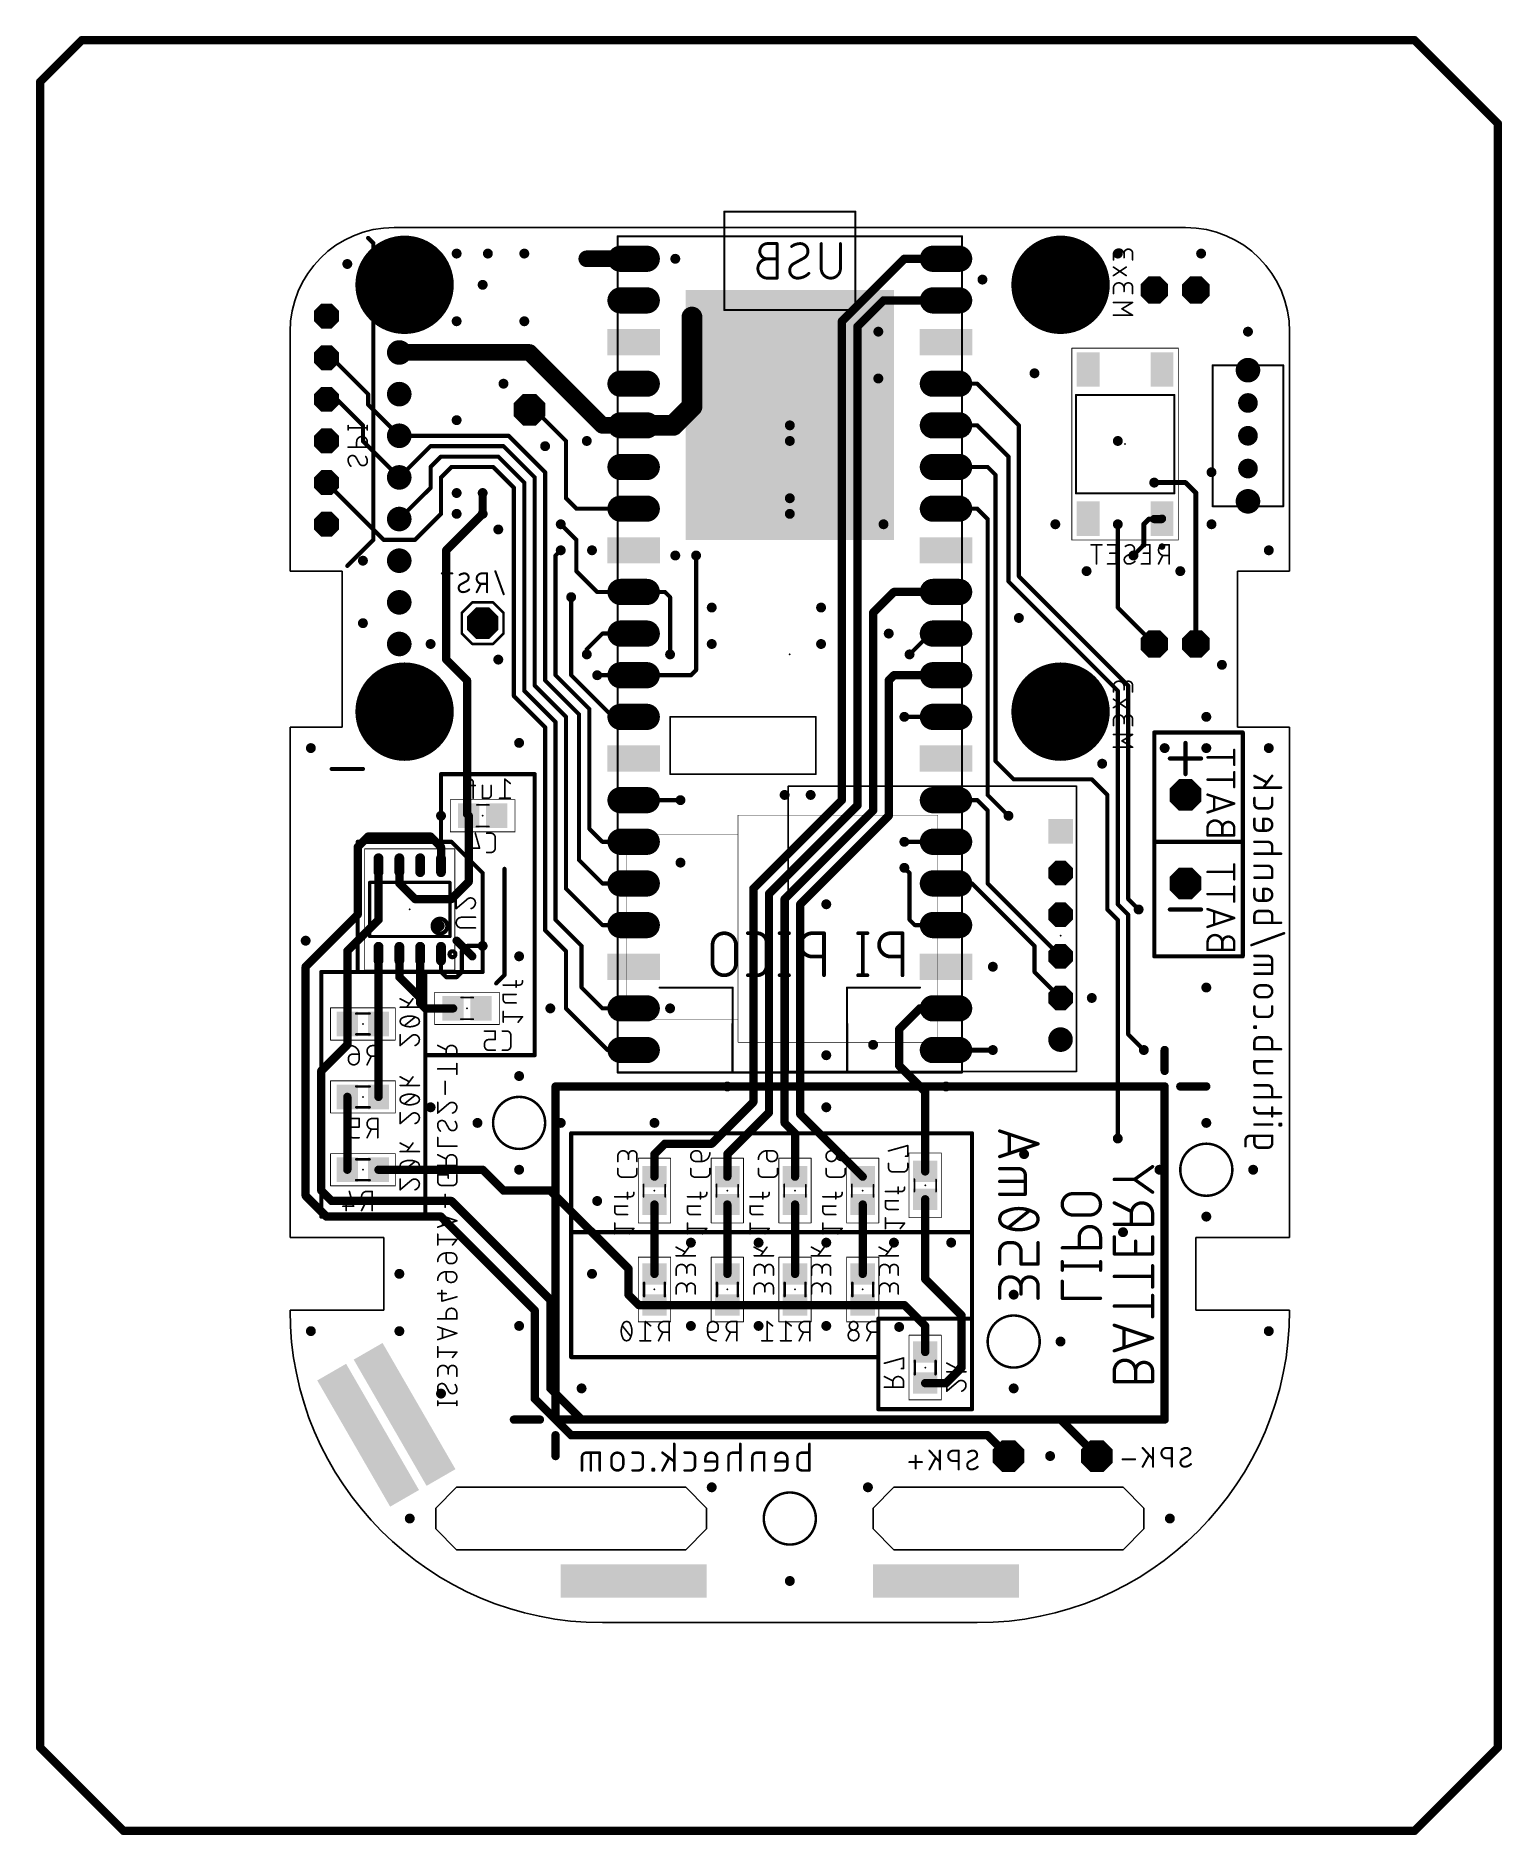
# Model space of a CAD drawing. Extents: x -1.81 to 1.71, y -2.71 to 1.61.
import ezdxf

# ---------------------------------------------------------------- set-up
doc = ezdxf.new("R2010")
doc.units = 0
for name, color, linetype in [('16', 175, 'CONTINUOUS'), ('17', 82, 'CONTINUOUS'), ('18', 82, 'CONTINUOUS'), ('20', 30, 'CONTINUOUS'), ('22', 253, 'CONTINUOUS'), ('24', 7, 'CONTINUOUS'), ('26', 253, 'CONTINUOUS'), ('40', 175, 'CONTINUOUS'), ('52', 253, 'CONTINUOUS')]:
    doc.layers.add(name, color=color, linetype=linetype)

# ---------------------------------------------------------------- blocks, each defined once
blk = doc.blocks.new('RECT')
blk.add_solid([(-0.5, -0.5), (0.5, -0.5), (-0.5, 0.5), (0.5, 0.5)])
blk = doc.blocks.new('OCTAGONP')
at = {"const_width": 0.5}
blk.add_lwpolyline([(-0.25, -0.103553), (-0.25, 0.103553), (-0.103553, 0.25), (0.103553, 0.25), (0.25, 0.103553), (0.25, -0.103553), (0.103553, -0.25), (-0.103553, -0.25), (-0.25, -0.103553), (-0.25, 0.103553)], dxfattribs=at)
blk = doc.blocks.new('SQUAREP')
blk.add_solid([(-0.5, -0.5), (0.5, -0.5), (-0.5, 0.5), (0.5, 0.5)])
blk = doc.blocks.new('ROUNDP')
at = {"const_width": 0.5}
blk.add_lwpolyline([(0, -0.25, 1), (0, 0.25, 1), (0, -0.25)], format="xyb", dxfattribs=at)
blk = doc.blocks.new('RECT256000X512000R100')
at = {"const_width": 0.031496}
blk.add_lwpolyline([(0.015748, -0.031496), (0.015748, 0.031496, 0.414214), (0, 0.047244), (0, 0.047244, 0.414214), (-0.015748, 0.031496), (-0.015748, -0.031496, 0.414214), (0, -0.047244), (0, -0.047244, 0.414214)], format="xyb", close=True, dxfattribs=at)
blk.add_solid([(-0.001, -0.032496), (0.001, -0.032496), (-0.001, 0.032496), (0.001, 0.032496)])
blk = doc.blocks.new('RECT232000X96000R100')
at = {"const_width": 0.011811}
blk.add_lwpolyline([(0.022638, 0), (0.022638, 0, 0.414214), (0.016732, 0.005906), (-0.016732, 0.005906, 0.414214), (-0.022638, 0), (-0.022638, 0, 0.414214), (-0.016732, -0.005906), (0.016732, -0.005906, 0.414214)], format="xyb", close=True, dxfattribs=at)
blk.add_solid([(-0.017732, -0.001), (0.017732, -0.001), (-0.017732, 0.001), (0.017732, 0.001)])
blk = doc.blocks.new('ROUNDV')
at = {"const_width": 0.5}
blk.add_lwpolyline([(0, -0.25, 1), (0, 0.25, 1), (0, -0.25)], format="xyb", dxfattribs=at)

msp = doc.modelspace()

# ---------------------------------------------------------------- linework, layer by layer
at = {"layer": '16'}
for points, const_width in [([(-1.8, 1.5), (-1.7, 1.6)], 0.02), ([(-1.7, 1.6), (-1.5, 1.6)], 0.02), ([(-1.5, 1.6), (1.5, 1.6)], 0.02), ([(1.5, 1.6), (1.6, 1.5)], 0.02), ([(-1.8, -2.5), (-1.8, 1.5)], 0.02), ([(1.6, 1.5), (1.7, 1.4)], 0.02), ([(1.7, 1.4), (1.7, -2.5)], 0.02), ([(-0.4875, 1.075), (-0.375, 1.075)], 0.04), ([(0.125, 0.925), (0.275, 1.075)], 0.02), ([(0.275, 1.075), (0.375, 1.075)], 0.02), ([(-0.235, 0.9), (-0.235, 0.935)], 0.05), ([(0.225, 0.975), (0.1625, 0.9125)], 0.02), ([(0.375, 0.975), (0.225, 0.975)], 0.02), ([(-0.235, 0.865), (-0.235, 0.9)], 0.05), ([(0.125, -0.225), (0.125, 0.925)], 0.02), ([(0.1625, -0.2375), (0.1625, 0.9125)], 0.02), ([(-0.937795, 0.85), (-0.625, 0.85)], 0.04), ([(-0.625, 0.85), (-0.525, 0.75)], 0.04), ([(-0.235, 0.72), (-0.235, 0.865)], 0.05), ([(-1.1, 0.8375), (-1.1125, 0.8375)], 0.01), ([(-1.0125, 0.75), (-1.1, 0.8375)], 0.01), ([(0.45, 0.775), (0.375, 0.775)], 0.01), ([(0.55, 0.675), (0.45, 0.775)], 0.01), ([(-1.0875, 0.7375), (-1.1125, 0.7375)], 0.01), ([(-1.025, 0.675), (-1.0875, 0.7375)], 0.01), ([(-1.0125, 0.724705), (-1.0125, 0.75)], 0.01), ([(-0.525, 0.75), (-0.4875, 0.7125)], 0.04), ([(-0.235, 0.72), (-0.28, 0.675)], 0.05), ([(-0.937795, 0.65), (-1.0125, 0.724705)], 0.01), ([(-0.625, 0.7125), (-0.6125, 0.7125)], 0.01), ([(-0.6125, 0.7125), (-0.5375, 0.6375)], 0.01), ([(-0.4875, 0.7125), (-0.45, 0.675)], 0.04), ([(-0.45, 0.675), (-0.375, 0.675)], 0.04), ([(-0.28, 0.675), (-0.375, 0.675)], 0.05), ([(-1.025, 0.637205), (-1.025, 0.675)], 0.01), ([(-0.937795, 0.65), (-0.675, 0.65)], 0.01), ([(-0.675, 0.65), (-0.5875, 0.5625)], 0.01), ([(0.45, 0.675), (0.375, 0.675)], 0.01), ([(0.525, 0.6), (0.45, 0.675)], 0.01), ([(0.55, 0.675), (0.55, 0.3125)], 0.01), ([(-0.937795, 0.55), (-1.025, 0.637205)], 0.01), ([(-0.937795, 0.55), (-0.862795, 0.625)], 0.01), ([(-0.862795, 0.625), (-0.6875, 0.625)], 0.01), ([(-0.8625, 0.575), (-0.8375, 0.6)], 0.01), ([(-0.8375, 0.6), (-0.7, 0.6)], 0.01), ([(-0.7, 0.6), (-0.6375, 0.5375)], 0.01), ([(-0.6875, 0.625), (-0.6125, 0.55)], 0.01), ([(-0.5375, 0.6375), (-0.5375, 0.5)], 0.01), ([(0.525, 0.3), (0.525, 0.6)], 0.01), ([(-0.8625, 0.525), (-0.8625, 0.575)], 0.01), ([(-0.8375, 0.55), (-0.8125, 0.575)], 0.01), ([(-0.8125, 0.575), (-0.7125, 0.575)], 0.01), ([(-0.7125, 0.575), (-0.6625, 0.525)], 0.01), ([(-0.5875, 0.5625), (-0.5875, 0.0625)], 0.01), ([(0.375, 0.575), (0.475, 0.575)], 0.01), ([(0.475, 0.575), (0.49375, 0.55625)], 0.01), ([(-0.975, 0.4), (-1.1125, 0.5375)], 0.01), ([(-0.875, 0.5125), (-0.8625, 0.525)], 0.01), ([(-0.8375, 0.4625), (-0.8375, 0.55)], 0.01), ([(-0.7375, 0.4625), (-0.7375, 0.5125)], 0.02), ([(-0.6625, 0.525), (-0.6625, 0.025)], 0.01), ([(-0.6375, 0.5375), (-0.6375, 0.0375)], 0.01), ([(-0.6125, 0.55), (-0.6125, 0.05)], 0.01), ([(0.49375, 0.55625), (0.49375, -0.13125)], 0.01), ([(0.875, 0.5375), (0.95, 0.5375)], 0.012), ([(0.95, 0.5375), (0.975, 0.5125)], 0.012), ([(0.975, 0.5125), (0.975, 0.15)], 0.012), ([(-0.937795, 0.45), (-0.875295, 0.5125)], 0.01), ([(-0.875295, 0.5125), (-0.875, 0.5125)], 0.01), ([(-0.5375, 0.5), (-0.5125, 0.475)], 0.01), ([(-0.375, 0.475), (-0.5125, 0.475)], 0.01), ([(0.375, 0.475), (0.45, 0.475)], 0.01), ([(0.45, 0.475), (0.475, 0.45)], 0.01), ([(-0.9, 0.4), (-0.8375, 0.4625)], 0.01), ([(-0.825, 0.375), (-0.7375, 0.4625)], 0.02), ([(-0.5125, 0.4), (-0.55, 0.4375)], 0.01), ([(0.475, 0.45), (0.475, -0.2125)], 0.01), ([(0.7875, 0.2375), (0.7875, 0.4375)], 0.01), ([(0.85, 0.4375), (0.8625, 0.45)], 0.012), ([(0.85, 0.4375), (0.85, 0.3875)], 0.012), ([(0.8625, 0.45), (0.875, 0.45)], 0.012), ([(0.875, 0.45), (0.892717, 0.45)], 0.02), ([(0.892717, 0.45), (0.893583, 0.450866)], 0.02), ([(-0.975, 0.4), (-0.9, 0.4)], 0.01), ([(-0.5125, 0.325), (-0.5125, 0.4)], 0.01), ([(0.85, 0.3875), (0.825, 0.3625)], 0.01), ([(-0.825, 0.1125), (-0.825, 0.375)], 0.02), ([(-0.55, 0.375), (-0.5625, 0.3625)], 0.01), ([(-0.5625, 0.3625), (-0.5625, 0.075)], 0.01), ([(-0.225, 0.0875), (-0.225, 0.3625)], 0.01), ([(-0.5125, 0.325), (-0.4625, 0.275)], 0.01), ([(0.7875, 0.0375), (0.525, 0.3)], 0.01), ([(0.55, 0.3125), (0.8125, 0.05)], 0.01), ([(-0.525, 0.075), (-0.525, 0.2625)], 0.01), ([(-0.4625, 0.275), (-0.375, 0.275)], 0.01), ([(-0.375, 0.275), (-0.3, 0.275)], 0.01), ([(-0.3, 0.275), (-0.2875, 0.2625)], 0.01), ([(-0.2875, 0.2625), (-0.2875, 0.125)], 0.01), ([(0.2, 0.225), (0.25, 0.275)], 0.02), ([(0.25, 0.275), (0.375, 0.275)], 0.02), ([(0.2, -0.25), (0.2, 0.225)], 0.02), ([(0.875, 0.15), (0.7875, 0.2375)], 0.01), ([(-0.45, 0.175), (-0.4875, 0.1375)], 0.01), ([(-0.375, 0.175), (-0.45, 0.175)], 0.01), ([(0.2875, 0.125), (0.3375, 0.175)], 0.01), ([(0.3375, 0.175), (0.375, 0.175)], 0.01), ([(-0.4875, 0.1375), (-0.4875, 0.125)], 0.01), ([(-0.825, 0.1125), (-0.775, 0.0625)], 0.02), ([(-0.2375, 0.075), (-0.225, 0.0875)], 0.01), ([(-0.775, 0.0625), (-0.775, -0.258465)], 0.02), ([(-0.6125, 0.05), (-0.5375, -0.025)], 0.01), ([(-0.5875, 0.0625), (-0.50625, -0.01875)], 0.01), ([(-0.5625, 0.075), (-0.48125, -0.00625)], 0.01), ([(-0.425, -0.025), (-0.525, 0.075)], 0.01), ([(-0.375, 0.075), (-0.4625, 0.075)], 0.01), ([(-0.375, 0.075), (-0.2375, 0.075)], 0.01), ([(0.2375, 0.0625), (0.25, 0.075)], 0.02), ([(0.2375, -0.2625), (0.2375, 0.0625)], 0.02), ([(0.375, 0.075), (0.25, 0.075)], 0.02), ([(0.8125, 0.05), (0.8125, -0.4625)], 0.01), ([(-0.6625, 0.025), (-0.5875, -0.05)], 0.01), ([(-0.6375, 0.0375), (-0.5625, -0.0375)], 0.01), ([(0.7875, -0.475), (0.7875, 0.0375)], 0.01), ([(-0.5625, -0.0375), (-0.5625, -0.5125)], 0.01), ([(-0.5375, -0.025), (-0.5375, -0.4375)], 0.01), ([(-0.50625, -0.01875), (-0.50625, -0.36875)], 0.01), ([(-0.48125, -0.00625), (-0.48125, -0.29375)], 0.01), ([(-0.375, -0.025), (-0.425, -0.025)], 0.01), ([(0.275, -0.025), (0.375, -0.025)], 0.01), ([(-0.5875, -0.05), (-0.5875, -0.5375)], 0.01), ([(0.49375, -0.13125), (0.5375, -0.175)], 0.01), ([(0.5375, -0.175), (0.725, -0.175)], 0.01), ([(0.725, -0.175), (0.7625, -0.2125)], 0.01), ([(-0.0875, -0.4375), (0.125, -0.225)], 0.02), ([(0.475, -0.2125), (0.525, -0.2625)], 0.01), ([(0.7625, -0.2125), (0.7625, -0.4875)], 0.01), ([(-0.775, -0.258465), (-0.770965, -0.2625)], 0.02), ([(-0.770965, -0.420965), (-0.770965, -0.2625)], 0.02), ([(-0.375, -0.225), (-0.2625, -0.225)], 0.01), ([(-0.05, -0.45), (0.1625, -0.2375)], 0.02), ([(-0.0125, -0.4625), (0.2, -0.25)], 0.02), ([(0.025, -0.475), (0.2375, -0.2625)], 0.02), ([(0.45, -0.225), (0.375, -0.225)], 0.01), ([(0.475, -0.25), (0.45, -0.225)], 0.01), ([(0.475, -0.425), (0.475, -0.25)], 0.01), ([(-0.48125, -0.29375), (-0.45, -0.325)], 0.01), ([(-1.0125, -0.3125), (-1.0375, -0.3375)], 0.02), ([(-1.0375, -0.3375), (-1.0375, -0.5)], 0.02), ([(-0.8625, -0.3125), (-1.0125, -0.3125)], 0.02), ([(-0.8375, -0.3375), (-0.8625, -0.3125)], 0.02), ([(-0.8375, -0.381201), (-0.8375, -0.3375)], 0.02), ([(-0.45, -0.325), (-0.375, -0.325)], 0.01), ([(0.275, -0.325), (0.375, -0.325)], 0.01), ([(-0.9875, -0.5125), (-0.9875, -0.381201)], 0.02), ([(-0.9375, -0.381201), (-0.9375, -0.425)], 0.02), ([(-0.8375, -0.3625), (-0.8375, -0.381201)], 0.02), ([(-0.50625, -0.36875), (-0.45, -0.425)], 0.01), ([(0.2875, -0.4), (0.275, -0.3875)], 0.01), ([(-0.9375, -0.425), (-0.9, -0.4625)], 0.02), ([(-0.8125, -0.4625), (-0.770965, -0.420965)], 0.02), ([(-0.45, -0.425), (-0.375, -0.425)], 0.01), ([(-0.0875, -0.95), (-0.0875, -0.4375)], 0.02), ([(0.2875, -0.5125), (0.2875, -0.4)], 0.01), ([(0.4375, -0.425), (0.375, -0.425)], 0.01), ([(0.5875, -0.575), (0.4375, -0.425)], 0.01), ([(0.65, -0.6), (0.475, -0.425)], 0.01), ([(-0.9, -0.4625), (-0.8125, -0.4625)], 0.02), ([(-0.5375, -0.4375), (-0.45, -0.525)], 0.01), ([(-0.05, -0.975), (-0.05, -0.45)], 0.02), ([(-0.0125, -1), (-0.0125, -0.4625)], 0.02), ([(0.025, -0.979035), (0.025, -0.475)], 0.02), ([(0.8125, -0.5), (0.7875, -0.475)], 0.01), ([(0.8125, -0.4625), (0.8375, -0.4875)], 0.01), ([(-1.0375, -0.5), (-1.1625, -0.625)], 0.02), ([(-1.062402, -0.587402), (-0.9875, -0.5125)], 0.02), ([(-0.5625, -0.5125), (-0.5, -0.575)], 0.01), ([(0.3, -0.525), (0.2875, -0.5125)], 0.01), ([(0.7625, -0.4875), (0.7875, -0.5125)], 0.01), ([(0.7875, -1.0375), (0.7875, -0.5125)], 0.01), ([(0.8125, -0.7875), (0.8125, -0.5)], 0.01), ([(-0.5375, -0.5875), (-0.5875, -0.5375)], 0.01), ([(-0.45, -0.525), (-0.375, -0.525)], 0.01), ([(0.3, -0.525), (0.375, -0.525)], 0.01), ([(-1.062402, -0.7625), (-1.062402, -0.587402)], 0.02), ([(-0.987598, -0.593898), (-0.9875, -0.593799)], 0.02), ([(-0.987598, -0.7625), (-0.987598, -0.593898)], 0.02), ([(-0.9375, -0.593799), (-0.9375, -0.65)], 0.02), ([(-0.8875, -0.593799), (-0.8875, -0.7)], 0.02), ([(-0.8375, -0.6375), (-0.8375, -0.593799)], 0.01), ([(-0.775, -0.575), (-0.7875, -0.5875)], 0.01), ([(-0.7875, -0.5875), (-0.7875, -0.6375)], 0.01), ([(-0.7375, -0.575), (-0.775, -0.575)], 0.01), ([(-0.5375, -0.725), (-0.5375, -0.5875)], 0.01), ([(-0.5, -0.675), (-0.5, -0.575)], 0.01), ([(0.5875, -0.6375), (0.5875, -0.575)], 0.01), ([(-1.1625, -0.625), (-1.1625, -1.175)], 0.02), ([(-0.9375, -0.65), (-0.8875, -0.7)], 0.02), ([(-0.825, -0.65), (-0.8375, -0.6375)], 0.01), ([(-0.8, -0.65), (-0.825, -0.65)], 0.01), ([(-0.7875, -0.6375), (-0.8, -0.65)], 0.01), ([(0.65, -0.7), (0.5875, -0.6375)], 0.01), ([(-0.8875, -0.7), (-0.8875, -0.7125)], 0.02), ([(-0.5, -0.675), (-0.45, -0.725)], 0.01), ([(-0.8875, -0.7125), (-0.875, -0.725)], 0.02), ([(-0.875, -0.725), (-0.808465, -0.725)], 0.02), ([(-0.4375, -0.825), (-0.5375, -0.725)], 0.01), ([(-0.45, -0.725), (-0.375, -0.725)], 0.01), ([(0.2625, -0.775), (0.3125, -0.725)], 0.02), ([(0.3125, -0.725), (0.375, -0.725)], 0.02), ([(0.35, -0.725), (0.375, -0.725)], 0.02), ([(-1.062402, -0.7625), (-1.062402, -0.812402)], 0.02), ([(-0.987598, -0.9375), (-0.987598, -0.7625)], 0.02), ([(0.2625, -0.8625), (0.2625, -0.775)], 0.02), ([(-1.062402, -0.812402), (-1.125, -0.875)], 0.02), ([(-0.375, -0.825), (-0.4375, -0.825)], 0.01), ([(0.4875, -0.825), (0.375, -0.825)], 0.012), ([(0.85, -0.825), (0.8125, -0.7875)], 0.01), ([(0.325, -0.925), (0.2625, -0.8625)], 0.02), ([(-1.125, -0.875), (-1.125, -1.1625)], 0.02), ([(-1.062402, -0.9375), (-1.062402, -1.1125)], 0.02), ([(-0.1875, -1.05), (-0.0875, -0.95)], 0.02), ([(0.325, -1.116535), (0.325, -0.925)], 0.02), ([(-0.15, -1.075), (-0.05, -0.975)], 0.02), ([(-0.0125, -1), (0.0125, -1.025)], 0.02), ([(0.025, -0.979035), (0.175, -1.129035)], 0.02), ([(0.0125, -1.025), (0.0125, -1.129035)], 0.02), ([(-0.325, -1.075), (-0.3, -1.05)], 0.02), ([(-0.325, -1.129035), (-0.325, -1.075)], 0.02), ([(-0.3, -1.05), (-0.1875, -1.05)], 0.02), ([(-0.15, -1.129035), (-0.15, -1.075)], 0.02), ([(-0.987598, -1.1125), (-0.7375, -1.1125)], 0.02), ([(-0.7375, -1.1125), (-0.6875, -1.1625)], 0.02), ([(-1.1625, -1.175), (-1.1125, -1.225)], 0.02), ([(-1.125, -1.1625), (-1.1, -1.1875)], 0.02), ([(-0.6875, -1.1625), (-0.575, -1.1625)], 0.02), ([(-0.575, -1.1625), (-0.3875, -1.35)], 0.02), ([(-1.1, -1.1875), (-0.8125, -1.1875)], 0.02), ([(-0.8125, -1.1875), (-0.575, -1.425)], 0.02), ([(-0.325, -1.362598), (-0.325, -1.195965)], 0.02), ([(-0.15, -1.362598), (-0.15, -1.195965)], 0.02), ([(0.0125, -1.195965), (0.0125, -1.362598)], 0.02), ([(0.175, -1.362598), (0.175, -1.195965)], 0.02), ([(0.325, -1.375), (0.325, -1.183465)], 0.02), ([(-1.1125, -1.225), (-0.8375, -1.225)], 0.02), ([(-0.8375, -1.225), (-0.6125, -1.45)], 0.02), ([(-0.3875, -1.35), (-0.3875, -1.4125)], 0.02), ([(0.4125, -1.4625), (0.325, -1.375)], 0.02), ([(-0.575, -1.425), (-0.575, -1.6375)], 0.02), ([(-0.3875, -1.4125), (-0.3625, -1.4375)], 0.02), ([(-0.6125, -1.45), (-0.6125, -1.6625)], 0.02), ([(-0.3625, -1.4375), (-0.362402, -1.437402)], 0.02), ([(-0.362402, -1.437402), (-0.325, -1.437402)], 0.02), ([(-0.325, -1.437402), (-0.15, -1.437402)], 0.02), ([(-0.15, -1.437402), (0.0125, -1.437402)], 0.02), ([(0.0125, -1.437402), (0.175, -1.437402)], 0.02), ([(0.175, -1.437402), (0.274902, -1.437402)], 0.02), ([(0.274902, -1.437402), (0.287402, -1.449902)], 0.02), ([(0.3, -1.4625), (0.287402, -1.449902)], 0.02), ([(0.325, -1.4875), (0.3, -1.4625)], 0.02), ([(0.4125, -1.5875), (0.4125, -1.4625)], 0.02), ([(0.325, -1.550098), (0.325, -1.4875)], 0.02), ([(0.375, -1.625), (0.4125, -1.5875)], 0.02), ([(-0.575, -1.6375), (-0.5, -1.7125)], 0.02), ([(0.325, -1.624902), (0.374902, -1.624902)], 0.02), ([(0.374902, -1.624902), (0.375, -1.625)], 0.02), ([(-0.6125, -1.6625), (-0.525, -1.75)], 0.02), ([(0.65, -1.7125), (-0.5, -1.7125)], 0.02), ([(0.7375, -1.8), (0.65, -1.7125)], 0.02), ([(-0.525, -1.75), (0.475, -1.75)], 0.02), ([(0.475, -1.75), (0.525, -1.8)], 0.02), ([(-1.6, -2.7), (-1.8, -2.5)], 0.02), ([(1.7, -2.5), (1.5, -2.7)], 0.02), ([(1.5, -2.7), (-1.6, -2.7)], 0.02)]:
    msp.add_lwpolyline(points, dxfattribs=dict(at, const_width=const_width))
for points, const_width in [([(-1.7, 1.605, 1), (-1.7, 1.595)], 0.01), ([(-1.696464, 1.596464, 1), (-1.703536, 1.603536)], 0.01), ([(-1.5, 1.605, 1), (-1.5, 1.595)], 0.01), ([(-1.5, 1.595, 1), (-1.5, 1.605)], 0.01), ([(1.503536, 1.603536, 1), (1.496464, 1.596464)], 0.01), ([(1.5, 1.595, 1), (1.5, 1.605)], 0.01), ([(-1.803536, 1.503536, 1), (-1.796464, 1.496464)], 0.01), ([(-1.795, 1.5, 1), (-1.805, 1.5)], 0.01), ([(1.603536, 1.503536, 1), (1.596464, 1.496464)], 0.01), ([(1.596464, 1.496464, 1), (1.603536, 1.503536)], 0.01), ([(1.705, 1.4, 1), (1.695, 1.4)], 0.01), ([(1.696464, 1.396464, 1), (1.703536, 1.403536)], 0.01), ([(-0.4875, 1.085, 1), (-0.4875, 1.065)], 0.02), ([(-0.375, 1.065, 1), (-0.375, 1.085)], 0.02), ([(0.275, 1.08, 1), (0.275, 1.07)], 0.01), ([(0.278536, 1.071464, 1), (0.271464, 1.078536)], 0.01), ([(0.375, 1.07, 1), (0.375, 1.08)], 0.01), ([(-0.2225, 0.935, 1), (-0.2475, 0.935)], 0.025), ([(0.225, 0.98, 1), (0.225, 0.97)], 0.01), ([(0.228536, 0.971464, 1), (0.221464, 0.978536)], 0.01), ([(0.375, 0.97, 1), (0.375, 0.98)], 0.01), ([(-0.2225, 0.9, 1), (-0.2475, 0.9)], 0.025), ([(-0.2475, 0.9, 1), (-0.2225, 0.9)], 0.025), ([(0.121464, 0.928536, 1), (0.128536, 0.921464)], 0.01), ([(0.13, 0.925, 1), (0.12, 0.925)], 0.01), ([(0.158964, 0.916036, 1), (0.166036, 0.908964)], 0.01), ([(0.1675, 0.9125, 1), (0.1575, 0.9125)], 0.01), ([(-0.937795, 0.86, 1), (-0.937795, 0.84)], 0.02), ([(-0.617929, 0.857071, 1), (-0.632071, 0.842929)], 0.02), ([(-0.625, 0.84, 1), (-0.625, 0.86)], 0.02), ([(-0.2225, 0.865, 1), (-0.2475, 0.865)], 0.025), ([(-0.2475, 0.865, 1), (-0.2225, 0.865)], 0.025), ([(-1.1125, 0.84, 1), (-1.1125, 0.835)], 0.005), ([(-1.098232, 0.839268, 1), (-1.101768, 0.835732)], 0.005), ([(-1.1, 0.835, 1), (-1.1, 0.84)], 0.005), ([(0.375, 0.7775, 1), (0.375, 0.7725)], 0.005), ([(0.451768, 0.776768, 1), (0.448232, 0.773232)], 0.005), ([(0.45, 0.7725, 1), (0.45, 0.7775)], 0.005), ([(-1.1125, 0.74, 1), (-1.1125, 0.735)], 0.005), ([(-1.085732, 0.739268, 1), (-1.089268, 0.735732)], 0.005), ([(-1.0875, 0.735, 1), (-1.0875, 0.74)], 0.005), ([(-1.01, 0.75, 1), (-1.015, 0.75)], 0.005), ([(-1.014268, 0.748232, 1), (-1.010732, 0.751768)], 0.005), ([(-0.517929, 0.757071, 1), (-0.532071, 0.742929)], 0.02), ([(-0.532071, 0.742929, 1), (-0.517929, 0.757071)], 0.02), ([(-0.226161, 0.711161, 1), (-0.243839, 0.728839)], 0.025), ([(-1.010732, 0.726472, 1), (-1.014268, 0.722937)], 0.005), ([(-1.015, 0.724705, 1), (-1.01, 0.724705)], 0.005), ([(-0.625, 0.715, 1), (-0.625, 0.71)], 0.005), ([(-0.610732, 0.714268, 1), (-0.614268, 0.710732)], 0.005), ([(-0.6125, 0.71, 1), (-0.6125, 0.715)], 0.005), ([(-0.480429, 0.719571, 1), (-0.494571, 0.705429)], 0.02), ([(-0.494571, 0.705429, 1), (-0.480429, 0.719571)], 0.02), ([(-0.45, 0.685, 1), (-0.45, 0.665)], 0.02), ([(-0.457071, 0.667929, 1), (-0.442929, 0.682071)], 0.02), ([(-0.375, 0.6875, 1), (-0.375, 0.6625)], 0.025), ([(-0.375, 0.665, 1), (-0.375, 0.685)], 0.02), ([(-0.288839, 0.683839, 1), (-0.271161, 0.666161)], 0.025), ([(-0.28, 0.6625, 1), (-0.28, 0.6875)], 0.025), ([(-0.2475, 0.72, 1), (-0.2225, 0.72)], 0.025), ([(-1.0225, 0.675, 1), (-1.0275, 0.675)], 0.005), ([(-1.026768, 0.673232, 1), (-1.023232, 0.676768)], 0.005), ([(-0.937795, 0.6525, 1), (-0.937795, 0.6475)], 0.005), ([(-0.939563, 0.648232, 1), (-0.936028, 0.651768)], 0.005), ([(-0.673232, 0.651768, 1), (-0.676768, 0.648232)], 0.005), ([(-0.675, 0.6475, 1), (-0.675, 0.6525)], 0.005), ([(0.375, 0.6775, 1), (0.375, 0.6725)], 0.005), ([(0.451768, 0.676768, 1), (0.448232, 0.673232)], 0.005), ([(0.45, 0.6725, 1), (0.45, 0.6775)], 0.005), ([(0.5525, 0.675, 1), (0.5475, 0.675)], 0.005), ([(0.548232, 0.673232, 1), (0.551768, 0.676768)], 0.005), ([(-1.023232, 0.638972, 1), (-1.026768, 0.635437)], 0.005), ([(-1.0275, 0.637205, 1), (-1.0225, 0.637205)], 0.005), ([(-0.862795, 0.6275, 1), (-0.862795, 0.6225)], 0.005), ([(-0.861028, 0.623232, 1), (-0.864563, 0.626768)], 0.005), ([(-0.8375, 0.6025, 1), (-0.8375, 0.5975)], 0.005), ([(-0.835732, 0.598232, 1), (-0.839268, 0.601768)], 0.005), ([(-0.698232, 0.601768, 1), (-0.701768, 0.598232)], 0.005), ([(-0.7, 0.5975, 1), (-0.7, 0.6025)], 0.005), ([(-0.685732, 0.626768, 1), (-0.689268, 0.623232)], 0.005), ([(-0.6875, 0.6225, 1), (-0.6875, 0.6275)], 0.005), ([(-0.535, 0.6375, 1), (-0.54, 0.6375)], 0.005), ([(-0.539268, 0.635732, 1), (-0.535732, 0.639268)], 0.005), ([(0.5275, 0.6, 1), (0.5225, 0.6)], 0.005), ([(-0.86, 0.575, 1), (-0.865, 0.575)], 0.005), ([(-0.864268, 0.576768, 1), (-0.860732, 0.573232)], 0.005), ([(-0.8125, 0.5775, 1), (-0.8125, 0.5725)], 0.005), ([(-0.810732, 0.573232, 1), (-0.814268, 0.576768)], 0.005), ([(-0.710732, 0.576768, 1), (-0.714268, 0.573232)], 0.005), ([(-0.7125, 0.5725, 1), (-0.7125, 0.5775)], 0.005), ([(-0.585, 0.5625, 1), (-0.59, 0.5625)], 0.005), ([(-0.589268, 0.560732, 1), (-0.585732, 0.564268)], 0.005), ([(0.375, 0.5775, 1), (0.375, 0.5725)], 0.005), ([(0.476768, 0.576768, 1), (0.473232, 0.573232)], 0.005), ([(0.475, 0.5725, 1), (0.475, 0.5775)], 0.005), ([(0.523232, 0.598232, 1), (0.526768, 0.601768)], 0.005), ([(-1.110732, 0.539268, 1), (-1.114268, 0.535732)], 0.005), ([(-0.939563, 0.551768, 1), (-0.936028, 0.548232)], 0.005), ([(-0.939563, 0.548232, 1), (-0.936028, 0.551768)], 0.005), ([(-0.865, 0.525, 1), (-0.86, 0.525)], 0.005), ([(-0.860732, 0.523232, 1), (-0.864268, 0.526768)], 0.005), ([(-0.835, 0.55, 1), (-0.84, 0.55)], 0.005), ([(-0.839268, 0.551768, 1), (-0.835732, 0.548232)], 0.005), ([(-0.7325, 0.5125, 1), (-0.7425, 0.5125)], 0.01), ([(-0.66, 0.525, 1), (-0.665, 0.525)], 0.005), ([(-0.664268, 0.523232, 1), (-0.660732, 0.526768)], 0.005), ([(-0.635, 0.5375, 1), (-0.64, 0.5375)], 0.005), ([(-0.639268, 0.535732, 1), (-0.635732, 0.539268)], 0.005), ([(-0.61, 0.55, 1), (-0.615, 0.55)], 0.005), ([(-0.614268, 0.548232, 1), (-0.610732, 0.551768)], 0.005), ([(0.49625, 0.55625, 1), (0.49125, 0.55625)], 0.005), ([(0.491982, 0.554482, 1), (0.495518, 0.558018)], 0.005), ([(0.875, 0.5405, 1), (0.875, 0.5345)], 0.006), ([(0.952121, 0.539621, 1), (0.947879, 0.535379)], 0.006), ([(0.95, 0.5345, 1), (0.95, 0.5405)], 0.006), ([(0.978, 0.5125, 1), (0.972, 0.5125)], 0.006), ([(-0.875295, 0.515, 1), (-0.875295, 0.51)], 0.005), ([(-0.876768, 0.514268, 1), (-0.873232, 0.510732)], 0.005), ([(-0.873528, 0.510732, 1), (-0.877063, 0.514268)], 0.005), ([(-0.875, 0.51, 1), (-0.875, 0.515)], 0.005), ([(-0.535732, 0.501768, 1), (-0.539268, 0.498232)], 0.005), ([(-0.54, 0.5, 1), (-0.535, 0.5)], 0.005), ([(-0.5125, 0.4775, 1), (-0.5125, 0.4725)], 0.005), ([(-0.514268, 0.473232, 1), (-0.510732, 0.476768)], 0.005), ([(-0.375, 0.4725, 1), (-0.375, 0.4775)], 0.005), ([(0.375, 0.4775, 1), (0.375, 0.4725)], 0.005), ([(0.451768, 0.476768, 1), (0.448232, 0.473232)], 0.005), ([(0.45, 0.4725, 1), (0.45, 0.4775)], 0.005), ([(0.972879, 0.510379, 1), (0.977121, 0.514621)], 0.006), ([(-0.939563, 0.451768, 1), (-0.936028, 0.448232)], 0.005), ([(-0.84, 0.4625, 1), (-0.835, 0.4625)], 0.005), ([(-0.835732, 0.460732, 1), (-0.839268, 0.464268)], 0.005), ([(-0.7425, 0.4625, 1), (-0.7325, 0.4625)], 0.01), ([(-0.733964, 0.458964, 1), (-0.741036, 0.466036)], 0.01), ([(-0.548232, 0.439268, 1), (-0.551768, 0.435732)], 0.005), ([(0.4775, 0.45, 1), (0.4725, 0.45)], 0.005), ([(0.473232, 0.448232, 1), (0.476768, 0.451768)], 0.005), ([(0.79, 0.4375, 1), (0.785, 0.4375)], 0.005), ([(0.853, 0.4375, 1), (0.847, 0.4375)], 0.006), ([(0.847879, 0.439621, 1), (0.852121, 0.435379)], 0.006), ([(0.8625, 0.453, 1), (0.8625, 0.447)], 0.006), ([(0.864621, 0.447879, 1), (0.860379, 0.452121)], 0.006), ([(0.875, 0.455, 1), (0.875, 0.445)], 0.01), ([(0.875, 0.447, 1), (0.875, 0.453)], 0.006), ([(0.889181, 0.453536, 1), (0.896252, 0.446464)], 0.01), ([(0.897118, 0.447331, 1), (0.890047, 0.454402)], 0.01), ([(0.892717, 0.445, 1), (0.892717, 0.455)], 0.01), ([(-0.975, 0.4025, 1), (-0.975, 0.3975)], 0.005), ([(-0.976768, 0.398232, 1), (-0.973232, 0.401768)], 0.005), ([(-0.901768, 0.401768, 1), (-0.898232, 0.398232)], 0.005), ([(-0.9, 0.3975, 1), (-0.9, 0.4025)], 0.005), ([(-0.51, 0.4, 1), (-0.515, 0.4)], 0.005), ([(-0.514268, 0.398232, 1), (-0.510732, 0.401768)], 0.005), ([(0.847, 0.3875, 1), (0.853, 0.3875)], 0.006), ([(0.851768, 0.385732, 1), (0.848232, 0.389268)], 0.005), ([(-0.828536, 0.378536, 1), (-0.821464, 0.371464)], 0.01), ([(-0.82, 0.375, 1), (-0.83, 0.375)], 0.01), ([(-0.56, 0.3625, 1), (-0.565, 0.3625)], 0.005), ([(-0.564268, 0.364268, 1), (-0.560732, 0.360732)], 0.005), ([(-0.548232, 0.373232, 1), (-0.551768, 0.376768)], 0.005), ([(-0.2225, 0.3625, 1), (-0.2275, 0.3625)], 0.005), ([(0.823232, 0.364268, 1), (0.826768, 0.360732)], 0.005), ([(-0.510732, 0.326768, 1), (-0.514268, 0.323232)], 0.005), ([(-0.515, 0.325, 1), (-0.51, 0.325)], 0.005), ([(0.526768, 0.301768, 1), (0.523232, 0.298232)], 0.005), ([(0.5225, 0.3, 1), (0.5275, 0.3)], 0.005), ([(0.551768, 0.314268, 1), (0.548232, 0.310732)], 0.005), ([(0.5475, 0.3125, 1), (0.5525, 0.3125)], 0.005), ([(-0.5225, 0.2625, 1), (-0.5275, 0.2625)], 0.005), ([(-0.4625, 0.2775, 1), (-0.4625, 0.2725)], 0.005), ([(-0.464268, 0.273232, 1), (-0.460732, 0.276768)], 0.005), ([(-0.375, 0.2775, 1), (-0.375, 0.2725)], 0.005), ([(-0.375, 0.2725, 1), (-0.375, 0.2775)], 0.005), ([(-0.298232, 0.276768, 1), (-0.301768, 0.273232)], 0.005), ([(-0.3, 0.2725, 1), (-0.3, 0.2775)], 0.005), ([(-0.285, 0.2625, 1), (-0.29, 0.2625)], 0.005), ([(-0.289268, 0.260732, 1), (-0.285732, 0.264268)], 0.005), ([(0.25, 0.28, 1), (0.25, 0.27)], 0.01), ([(0.253536, 0.271464, 1), (0.246464, 0.278536)], 0.01), ([(0.375, 0.27, 1), (0.375, 0.28)], 0.01), ([(0.196464, 0.228536, 1), (0.203536, 0.221464)], 0.01), ([(0.205, 0.225, 1), (0.195, 0.225)], 0.01), ([(0.789268, 0.239268, 1), (0.785732, 0.235732)], 0.005), ([(0.785, 0.2375, 1), (0.79, 0.2375)], 0.005), ([(-0.45, 0.1775, 1), (-0.45, 0.1725)], 0.005), ([(-0.448232, 0.173232, 1), (-0.451768, 0.176768)], 0.005), ([(-0.375, 0.1725, 1), (-0.375, 0.1775)], 0.005), ([(0.3375, 0.1775, 1), (0.3375, 0.1725)], 0.005), ([(0.339268, 0.173232, 1), (0.335732, 0.176768)], 0.005), ([(0.375, 0.1725, 1), (0.375, 0.1775)], 0.005), ([(-0.485, 0.1375, 1), (-0.49, 0.1375)], 0.005), ([(-0.489268, 0.139268, 1), (-0.485732, 0.135732)], 0.005), ([(0.873232, 0.148232, 1), (0.876768, 0.151768)], 0.005), ([(0.972, 0.15, 1), (0.978, 0.15)], 0.006), ([(-0.821464, 0.116036, 1), (-0.828536, 0.108964)], 0.01), ([(-0.83, 0.1125, 1), (-0.82, 0.1125)], 0.01), ([(-0.49, 0.125, 1), (-0.485, 0.125)], 0.005), ([(-0.29, 0.125, 1), (-0.285, 0.125)], 0.005), ([(-0.2275, 0.0875, 1), (-0.2225, 0.0875)], 0.005), ([(-0.223232, 0.085732, 1), (-0.226768, 0.089268)], 0.005), ([(0.285732, 0.126768, 1), (0.289268, 0.123232)], 0.005), ([(-0.77, 0.0625, 1), (-0.78, 0.0625)], 0.01), ([(-0.778536, 0.058964, 1), (-0.771464, 0.066036)], 0.01), ([(-0.610732, 0.051768, 1), (-0.614268, 0.048232)], 0.005), ([(-0.615, 0.05, 1), (-0.61, 0.05)], 0.005), ([(-0.585732, 0.064268, 1), (-0.589268, 0.060732)], 0.005), ([(-0.59, 0.0625, 1), (-0.585, 0.0625)], 0.005), ([(-0.560732, 0.076768, 1), (-0.564268, 0.073232)], 0.005), ([(-0.565, 0.075, 1), (-0.56, 0.075)], 0.005), ([(-0.523232, 0.076768, 1), (-0.526768, 0.073232)], 0.005), ([(-0.5275, 0.075, 1), (-0.5225, 0.075)], 0.005), ([(-0.4625, 0.0775, 1), (-0.4625, 0.0725)], 0.005), ([(-0.375, 0.0775, 1), (-0.375, 0.0725)], 0.005), ([(-0.375, 0.0725, 1), (-0.375, 0.0775)], 0.005), ([(-0.239268, 0.076768, 1), (-0.235732, 0.073232)], 0.005), ([(-0.2375, 0.0725, 1), (-0.2375, 0.0775)], 0.005), ([(0.233964, 0.066036, 1), (0.241036, 0.058964)], 0.01), ([(0.2425, 0.0625, 1), (0.2325, 0.0625)], 0.01), ([(0.25, 0.08, 1), (0.25, 0.07)], 0.01), ([(0.253536, 0.071464, 1), (0.246464, 0.078536)], 0.01), ([(0.375, 0.07, 1), (0.375, 0.08)], 0.01), ([(0.815, 0.05, 1), (0.81, 0.05)], 0.005), ([(0.810732, 0.048232, 1), (0.814268, 0.051768)], 0.005), ([(-0.660732, 0.026768, 1), (-0.664268, 0.023232)], 0.005), ([(-0.665, 0.025, 1), (-0.66, 0.025)], 0.005), ([(-0.635732, 0.039268, 1), (-0.639268, 0.035732)], 0.005), ([(-0.64, 0.0375, 1), (-0.635, 0.0375)], 0.005), ([(0.79, 0.0375, 1), (0.785, 0.0375)], 0.005), ([(0.785732, 0.035732, 1), (0.789268, 0.039268)], 0.005), ([(-0.56, -0.0375, 1), (-0.565, -0.0375)], 0.005), ([(-0.564268, -0.039268, 1), (-0.560732, -0.035732)], 0.005), ([(-0.535, -0.025, 1), (-0.54, -0.025)], 0.005), ([(-0.539268, -0.026768, 1), (-0.535732, -0.023232)], 0.005), ([(-0.50375, -0.01875, 1), (-0.50875, -0.01875)], 0.005), ([(-0.508018, -0.020518, 1), (-0.504482, -0.016982)], 0.005), ([(-0.47875, -0.00625, 1), (-0.48375, -0.00625)], 0.005), ([(-0.483018, -0.008018, 1), (-0.479482, -0.004482)], 0.005), ([(-0.425, -0.0225, 1), (-0.425, -0.0275)], 0.005), ([(-0.426768, -0.026768, 1), (-0.423232, -0.023232)], 0.005), ([(-0.375, -0.0275, 1), (-0.375, -0.0225)], 0.005), ([(0.275, -0.0225, 1), (0.275, -0.0275)], 0.005), ([(0.375, -0.0275, 1), (0.375, -0.0225)], 0.005), ([(-0.585, -0.05, 1), (-0.59, -0.05)], 0.005), ([(-0.589268, -0.051768, 1), (-0.585732, -0.048232)], 0.005), ([(0.495518, -0.129482, 1), (0.491982, -0.133018)], 0.005), ([(0.49125, -0.13125, 1), (0.49625, -0.13125)], 0.005), ([(0.5375, -0.1725, 1), (0.5375, -0.1775)], 0.005), ([(0.535732, -0.176768, 1), (0.539268, -0.173232)], 0.005), ([(0.726768, -0.173232, 1), (0.723232, -0.176768)], 0.005), ([(0.725, -0.1775, 1), (0.725, -0.1725)], 0.005), ([(0.128536, -0.228536, 1), (0.121464, -0.221464)], 0.01), ([(0.476768, -0.210732, 1), (0.473232, -0.214268)], 0.005), ([(0.4725, -0.2125, 1), (0.4775, -0.2125)], 0.005), ([(0.765, -0.2125, 1), (0.76, -0.2125)], 0.005), ([(0.760732, -0.214268, 1), (0.764268, -0.210732)], 0.005), ([(-0.771464, -0.254929, 1), (-0.778536, -0.262)], 0.01), ([(-0.78, -0.258465, 1), (-0.77, -0.258465)], 0.01), ([(-0.765965, -0.2625, 1), (-0.775965, -0.2625)], 0.01), ([(-0.7745, -0.266036, 1), (-0.767429, -0.258964)], 0.01), ([(-0.375, -0.2225, 1), (-0.375, -0.2275)], 0.005), ([(-0.2625, -0.2275, 1), (-0.2625, -0.2225)], 0.005), ([(0.12, -0.225, 1), (0.13, -0.225)], 0.01), ([(0.1575, -0.2375, 1), (0.1675, -0.2375)], 0.01), ([(0.166036, -0.241036, 1), (0.158964, -0.233964)], 0.01), ([(0.195, -0.25, 1), (0.205, -0.25)], 0.01), ([(0.203536, -0.253536, 1), (0.196464, -0.246464)], 0.01), ([(0.2325, -0.2625, 1), (0.2425, -0.2625)], 0.01), ([(0.241036, -0.266036, 1), (0.233964, -0.258964)], 0.01), ([(0.375, -0.2225, 1), (0.375, -0.2275)], 0.005), ([(0.451768, -0.223232, 1), (0.448232, -0.226768)], 0.005), ([(0.45, -0.2275, 1), (0.45, -0.2225)], 0.005), ([(0.4775, -0.25, 1), (0.4725, -0.25)], 0.005), ([(0.473232, -0.251768, 1), (0.476768, -0.248232)], 0.005), ([(0.523232, -0.264268, 1), (0.526768, -0.260732)], 0.005), ([(-0.479482, -0.291982, 1), (-0.483018, -0.295518)], 0.005), ([(-0.48375, -0.29375, 1), (-0.47875, -0.29375)], 0.005), ([(-1.041036, -0.333964, 1), (-1.033964, -0.341036)], 0.01), ([(-1.0325, -0.3375, 1), (-1.0425, -0.3375)], 0.01), ([(-1.0125, -0.3075, 1), (-1.0125, -0.3175)], 0.01), ([(-1.008964, -0.316036, 1), (-1.016036, -0.308964)], 0.01), ([(-0.858964, -0.308964, 1), (-0.866036, -0.316036)], 0.01), ([(-0.8625, -0.3175, 1), (-0.8625, -0.3075)], 0.01), ([(-0.8325, -0.3375, 1), (-0.8425, -0.3375)], 0.01), ([(-0.841036, -0.341036, 1), (-0.833964, -0.333964)], 0.01), ([(-0.45, -0.3225, 1), (-0.45, -0.3275)], 0.005), ([(-0.451768, -0.326768, 1), (-0.448232, -0.323232)], 0.005), ([(-0.375, -0.3275, 1), (-0.375, -0.3225)], 0.005), ([(0.275, -0.3225, 1), (0.275, -0.3275)], 0.005), ([(0.375, -0.3275, 1), (0.375, -0.3225)], 0.005), ([(-0.9825, -0.381201, 1), (-0.9925, -0.381201)], 0.01), ([(-0.9325, -0.381201, 1), (-0.9425, -0.381201)], 0.01), ([(-0.8325, -0.3625, 1), (-0.8425, -0.3625)], 0.01), ([(-0.8425, -0.381201, 1), (-0.8325, -0.381201)], 0.01), ([(-0.8425, -0.381201, 1), (-0.8325, -0.381201)], 0.01), ([(-0.504482, -0.366982, 1), (-0.508018, -0.370518)], 0.005), ([(-0.50875, -0.36875, 1), (-0.50375, -0.36875)], 0.005), ([(0.276768, -0.385732, 1), (0.273232, -0.389268)], 0.005), ([(-0.933964, -0.421464, 1), (-0.941036, -0.428536)], 0.01), ([(-0.9425, -0.425, 1), (-0.9325, -0.425)], 0.01), ([(-0.775965, -0.420965, 1), (-0.765965, -0.420965)], 0.01), ([(-0.767429, -0.4245, 1), (-0.7745, -0.417429)], 0.01), ([(-0.45, -0.4225, 1), (-0.45, -0.4275)], 0.005), ([(-0.451768, -0.426768, 1), (-0.448232, -0.423232)], 0.005), ([(-0.375, -0.4275, 1), (-0.375, -0.4225)], 0.005), ([(-0.091036, -0.433964, 1), (-0.083964, -0.441036)], 0.01), ([(-0.0825, -0.4375, 1), (-0.0925, -0.4375)], 0.01), ([(0.29, -0.4, 1), (0.285, -0.4)], 0.005), ([(0.285732, -0.401768, 1), (0.289268, -0.398232)], 0.005), ([(0.375, -0.4225, 1), (0.375, -0.4275)], 0.005), ([(0.439268, -0.423232, 1), (0.435732, -0.426768)], 0.005), ([(0.4375, -0.4275, 1), (0.4375, -0.4225)], 0.005), ([(0.476768, -0.423232, 1), (0.473232, -0.426768)], 0.005), ([(0.4725, -0.425, 1), (0.4775, -0.425)], 0.005), ([(-0.9, -0.4575, 1), (-0.9, -0.4675)], 0.01), ([(-0.903536, -0.466036, 1), (-0.896464, -0.458964)], 0.01), ([(-0.816036, -0.458964, 1), (-0.808964, -0.466036)], 0.01), ([(-0.8125, -0.4675, 1), (-0.8125, -0.4575)], 0.01), ([(-0.535732, -0.435732, 1), (-0.539268, -0.439268)], 0.005), ([(-0.54, -0.4375, 1), (-0.535, -0.4375)], 0.005), ([(-0.053536, -0.446464, 1), (-0.046464, -0.453536)], 0.01), ([(-0.045, -0.45, 1), (-0.055, -0.45)], 0.01), ([(-0.016036, -0.458964, 1), (-0.008964, -0.466036)], 0.01), ([(-0.0075, -0.4625, 1), (-0.0175, -0.4625)], 0.01), ([(0.021464, -0.471464, 1), (0.028536, -0.478536)], 0.01), ([(0.03, -0.475, 1), (0.02, -0.475)], 0.01), ([(0.789268, -0.473232, 1), (0.785732, -0.476768)], 0.005), ([(0.785, -0.475, 1), (0.79, -0.475)], 0.005), ([(0.814268, -0.460732, 1), (0.810732, -0.464268)], 0.005), ([(0.81, -0.4625, 1), (0.815, -0.4625)], 0.005), ([(-1.0425, -0.5, 1), (-1.0325, -0.5)], 0.01), ([(-1.033964, -0.503536, 1), (-1.041036, -0.496464)], 0.01), ([(-0.9925, -0.5125, 1), (-0.9825, -0.5125)], 0.01), ([(-0.983964, -0.516036, 1), (-0.991036, -0.508964)], 0.01), ([(-0.560732, -0.510732, 1), (-0.564268, -0.514268)], 0.005), ([(-0.565, -0.5125, 1), (-0.56, -0.5125)], 0.005), ([(0.289268, -0.510732, 1), (0.285732, -0.514268)], 0.005), ([(0.285, -0.5125, 1), (0.29, -0.5125)], 0.005), ([(0.764268, -0.485732, 1), (0.760732, -0.489268)], 0.005), ([(0.76, -0.4875, 1), (0.765, -0.4875)], 0.005), ([(0.79, -0.5125, 1), (0.785, -0.5125)], 0.005), ([(0.785732, -0.514268, 1), (0.789268, -0.510732)], 0.005), ([(0.815, -0.5, 1), (0.81, -0.5)], 0.005), ([(0.810732, -0.501768, 1), (0.814268, -0.498232)], 0.005), ([(0.835732, -0.489268, 1), (0.839268, -0.485732)], 0.005), ([(-0.585732, -0.535732, 1), (-0.589268, -0.539268)], 0.005), ([(-0.59, -0.5375, 1), (-0.585, -0.5375)], 0.005), ([(-0.45, -0.5225, 1), (-0.45, -0.5275)], 0.005), ([(-0.451768, -0.526768, 1), (-0.448232, -0.523232)], 0.005), ([(-0.375, -0.5275, 1), (-0.375, -0.5225)], 0.005), ([(0.3, -0.5225, 1), (0.3, -0.5275)], 0.005), ([(0.298232, -0.526768, 1), (0.301768, -0.523232)], 0.005), ([(0.375, -0.5275, 1), (0.375, -0.5225)], 0.005), ([(-1.057402, -0.587402, 1), (-1.067402, -0.587402)], 0.01), ([(-1.065937, -0.583866, 1), (-1.058866, -0.590937)], 0.01), ([(-0.982598, -0.593898, 1), (-0.992598, -0.593898)], 0.01), ([(-0.991134, -0.590362, 1), (-0.984063, -0.597433)], 0.01), ([(-0.983964, -0.597335, 1), (-0.991036, -0.590264)], 0.01), ([(-0.9325, -0.593799, 1), (-0.9425, -0.593799)], 0.01), ([(-0.8825, -0.593799, 1), (-0.8925, -0.593799)], 0.01), ([(-0.835, -0.593799, 1), (-0.84, -0.593799)], 0.005), ([(-0.785, -0.5875, 1), (-0.79, -0.5875)], 0.005), ([(-0.789268, -0.585732, 1), (-0.785732, -0.589268)], 0.005), ([(-0.775, -0.5725, 1), (-0.775, -0.5775)], 0.005), ([(-0.773232, -0.576768, 1), (-0.776768, -0.573232)], 0.005), ([(-0.7375, -0.5775, 1), (-0.7375, -0.5725)], 0.005), ([(-0.535, -0.5875, 1), (-0.54, -0.5875)], 0.005), ([(-0.539268, -0.589268, 1), (-0.535732, -0.585732)], 0.005), ([(-0.4975, -0.575, 1), (-0.5025, -0.575)], 0.005), ([(-0.501768, -0.576768, 1), (-0.498232, -0.573232)], 0.005), ([(0.59, -0.575, 1), (0.585, -0.575)], 0.005), ([(0.585732, -0.576768, 1), (0.589268, -0.573232)], 0.005), ([(0.648232, -0.601768, 1), (0.651768, -0.598232)], 0.005), ([(-1.166036, -0.621464, 1), (-1.158964, -0.628536)], 0.01), ([(-1.1575, -0.625, 1), (-1.1675, -0.625)], 0.01), ([(-0.933964, -0.646464, 1), (-0.941036, -0.653536)], 0.01), ([(-0.9425, -0.65, 1), (-0.9325, -0.65)], 0.01), ([(-0.835732, -0.635732, 1), (-0.839268, -0.639268)], 0.005), ([(-0.84, -0.6375, 1), (-0.835, -0.6375)], 0.005), ([(-0.825, -0.6475, 1), (-0.825, -0.6525)], 0.005), ([(-0.826768, -0.651768, 1), (-0.823232, -0.648232)], 0.005), ([(-0.801768, -0.648232, 1), (-0.798232, -0.651768)], 0.005), ([(-0.8, -0.6525, 1), (-0.8, -0.6475)], 0.005), ([(-0.79, -0.6375, 1), (-0.785, -0.6375)], 0.005), ([(-0.785732, -0.639268, 1), (-0.789268, -0.635732)], 0.005), ([(0.589268, -0.635732, 1), (0.585732, -0.639268)], 0.005), ([(0.585, -0.6375, 1), (0.59, -0.6375)], 0.005), ([(-0.8825, -0.7, 1), (-0.8925, -0.7)], 0.01), ([(-0.498232, -0.673232, 1), (-0.501768, -0.676768)], 0.005), ([(-0.5025, -0.675, 1), (-0.4975, -0.675)], 0.005), ([(-0.883964, -0.708964, 1), (-0.891036, -0.716036)], 0.01), ([(-0.8925, -0.7, 1), (-0.8825, -0.7)], 0.01), ([(-0.8925, -0.7125, 1), (-0.8825, -0.7125)], 0.01), ([(-0.891036, -0.703536, 1), (-0.883964, -0.696464)], 0.01), ([(-0.875, -0.72, 1), (-0.875, -0.73)], 0.01), ([(-0.878536, -0.728536, 1), (-0.871464, -0.721464)], 0.01), ([(-0.808465, -0.73, 1), (-0.808465, -0.72)], 0.01), ([(-0.535732, -0.723232, 1), (-0.539268, -0.726768)], 0.005), ([(-0.54, -0.725, 1), (-0.535, -0.725)], 0.005), ([(-0.45, -0.7225, 1), (-0.45, -0.7275)], 0.005), ([(-0.451768, -0.726768, 1), (-0.448232, -0.723232)], 0.005), ([(-0.375, -0.7275, 1), (-0.375, -0.7225)], 0.005), ([(0.3125, -0.72, 1), (0.3125, -0.73)], 0.01), ([(0.316036, -0.728536, 1), (0.308964, -0.721464)], 0.01), ([(0.35, -0.72, 1), (0.35, -0.73)], 0.01), ([(0.375, -0.73, 1), (0.375, -0.72)], 0.01), ([(0.375, -0.73, 1), (0.375, -0.72)], 0.01), ([(0.648232, -0.701768, 1), (0.651768, -0.698232)], 0.005), ([(-1.057402, -0.7625, 1), (-1.067402, -0.7625)], 0.01), ([(-1.067402, -0.7625, 1), (-1.057402, -0.7625)], 0.01), ([(-0.982598, -0.7625, 1), (-0.992598, -0.7625)], 0.01), ([(-0.992598, -0.7625, 1), (-0.982598, -0.7625)], 0.01), ([(0.258964, -0.771464, 1), (0.266036, -0.778536)], 0.01), ([(0.2675, -0.775, 1), (0.2575, -0.775)], 0.01), ([(-1.067402, -0.812402, 1), (-1.057402, -0.812402)], 0.01), ([(-1.058866, -0.815937, 1), (-1.065937, -0.808866)], 0.01), ([(-0.4375, -0.8225, 1), (-0.4375, -0.8275)], 0.005), ([(-0.439268, -0.826768, 1), (-0.435732, -0.823232)], 0.005), ([(-0.375, -0.8275, 1), (-0.375, -0.8225)], 0.005), ([(0.375, -0.822, 1), (0.375, -0.828)], 0.006), ([(0.4875, -0.828, 1), (0.4875, -0.822)], 0.006), ([(0.814268, -0.785732, 1), (0.810732, -0.789268)], 0.005), ([(0.81, -0.7875, 1), (0.815, -0.7875)], 0.005), ([(0.848232, -0.826768, 1), (0.851768, -0.823232)], 0.005), ([(0.266036, -0.858964, 1), (0.258964, -0.866036)], 0.01), ([(0.2575, -0.8625, 1), (0.2675, -0.8625)], 0.01), ([(-1.128536, -0.871464, 1), (-1.121464, -0.878536)], 0.01), ([(-1.12, -0.875, 1), (-1.13, -0.875)], 0.01), ([(-1.057402, -0.9375, 1), (-1.067402, -0.9375)], 0.01), ([(-0.992598, -0.9375, 1), (-0.982598, -0.9375)], 0.01), ([(-0.0925, -0.95, 1), (-0.0825, -0.95)], 0.01), ([(-0.083964, -0.953536, 1), (-0.091036, -0.946464)], 0.01), ([(0.33, -0.925, 1), (0.32, -0.925)], 0.01), ([(0.321464, -0.928536, 1), (0.328536, -0.921464)], 0.01), ([(-0.055, -0.975, 1), (-0.045, -0.975)], 0.01), ([(-0.046464, -0.978536, 1), (-0.053536, -0.971464)], 0.01), ([(-0.008964, -0.996464, 1), (-0.016036, -1.003536)], 0.01), ([(0.028536, -0.9755, 1), (0.021464, -0.982571)], 0.01), ([(0.02, -0.979035, 1), (0.03, -0.979035)], 0.01), ([(-0.0175, -1, 1), (-0.0075, -1)], 0.01), ([(0.0175, -1.025, 1), (0.0075, -1.025)], 0.01), ([(0.008964, -1.028536, 1), (0.016036, -1.021464)], 0.01), ([(0.785, -1.0375, 1), (0.79, -1.0375)], 0.005), ([(-0.328536, -1.071464, 1), (-0.321464, -1.078536)], 0.01), ([(-0.32, -1.075, 1), (-0.33, -1.075)], 0.01), ([(-0.3, -1.045, 1), (-0.3, -1.055)], 0.01), ([(-0.296464, -1.053536, 1), (-0.303536, -1.046464)], 0.01), ([(-0.191036, -1.046464, 1), (-0.183964, -1.053536)], 0.01), ([(-0.1875, -1.055, 1), (-0.1875, -1.045)], 0.01), ([(-0.153536, -1.071464, 1), (-0.146464, -1.078536)], 0.01), ([(-0.145, -1.075, 1), (-0.155, -1.075)], 0.01), ([(-1.067402, -1.1125, 1), (-1.057402, -1.1125)], 0.01), ([(-0.987598, -1.1075, 1), (-0.987598, -1.1175)], 0.01), ([(-0.733964, -1.108964, 1), (-0.741036, -1.116036)], 0.01), ([(-0.7375, -1.1175, 1), (-0.7375, -1.1075)], 0.01), ([(0.171464, -1.132571, 1), (0.178536, -1.1255)], 0.01), ([(0.32, -1.116535, 1), (0.33, -1.116535)], 0.01), ([(-1.158964, -1.171464, 1), (-1.166036, -1.178536)], 0.01), ([(-1.121464, -1.158964, 1), (-1.128536, -1.166036)], 0.01), ([(-1.13, -1.1625, 1), (-1.12, -1.1625)], 0.01), ([(-0.6875, -1.1575, 1), (-0.6875, -1.1675)], 0.01), ([(-0.691036, -1.166036, 1), (-0.683964, -1.158964)], 0.01), ([(-0.571464, -1.158964, 1), (-0.578536, -1.166036)], 0.01), ([(-0.575, -1.1675, 1), (-0.575, -1.1575)], 0.01), ([(-0.33, -1.129035, 1), (-0.32, -1.129035)], 0.01), ([(-0.155, -1.129035, 1), (-0.145, -1.129035)], 0.01), ([(0.0075, -1.129035, 1), (0.0175, -1.129035)], 0.01), ([(-1.1675, -1.175, 1), (-1.1575, -1.175)], 0.01), ([(-1.1, -1.1825, 1), (-1.1, -1.1925)], 0.01), ([(-1.103536, -1.191036, 1), (-1.096464, -1.183964)], 0.01), ([(-0.808964, -1.183964, 1), (-0.816036, -1.191036)], 0.01), ([(-0.8125, -1.1925, 1), (-0.8125, -1.1825)], 0.01), ([(-0.32, -1.195965, 1), (-0.33, -1.195965)], 0.01), ([(-0.145, -1.195965, 1), (-0.155, -1.195965)], 0.01), ([(0.0175, -1.195965, 1), (0.0075, -1.195965)], 0.01), ([(0.18, -1.195965, 1), (0.17, -1.195965)], 0.01), ([(0.33, -1.183465, 1), (0.32, -1.183465)], 0.01), ([(-1.1125, -1.22, 1), (-1.1125, -1.23)], 0.01), ([(-1.116036, -1.228536, 1), (-1.108964, -1.221464)], 0.01), ([(-0.833964, -1.221464, 1), (-0.841036, -1.228536)], 0.01), ([(-0.8375, -1.23, 1), (-0.8375, -1.22)], 0.01), ([(-0.3825, -1.35, 1), (-0.3925, -1.35)], 0.01), ([(-0.391036, -1.353536, 1), (-0.383964, -1.346464)], 0.01), ([(-0.33, -1.362598, 1), (-0.32, -1.362598)], 0.01), ([(-0.155, -1.362598, 1), (-0.145, -1.362598)], 0.01), ([(0.0075, -1.362598, 1), (0.0175, -1.362598)], 0.01), ([(0.17, -1.362598, 1), (0.18, -1.362598)], 0.01), ([(0.328536, -1.371464, 1), (0.321464, -1.378536)], 0.01), ([(0.32, -1.375, 1), (0.33, -1.375)], 0.01), ([(-0.57, -1.425, 1), (-0.58, -1.425)], 0.01), ([(-0.578536, -1.428536, 1), (-0.571464, -1.421464)], 0.01), ([(-0.383964, -1.408964, 1), (-0.391036, -1.416036)], 0.01), ([(-0.3925, -1.4125, 1), (-0.3825, -1.4125)], 0.01), ([(-0.6075, -1.45, 1), (-0.6175, -1.45)], 0.01), ([(-0.616036, -1.453536, 1), (-0.608964, -1.446464)], 0.01), ([(-0.366036, -1.433964, 1), (-0.358964, -1.441036)], 0.01), ([(-0.362402, -1.432402, 1), (-0.362402, -1.442402)], 0.01), ([(-0.366036, -1.441036, 1), (-0.358964, -1.433964)], 0.01), ([(-0.358866, -1.440937, 1), (-0.365937, -1.433866)], 0.01), ([(-0.325, -1.432402, 1), (-0.325, -1.442402)], 0.01), ([(-0.325, -1.442402, 1), (-0.325, -1.432402)], 0.01), ([(-0.15, -1.432402, 1), (-0.15, -1.442402)], 0.01), ([(-0.15, -1.442402, 1), (-0.15, -1.432402)], 0.01), ([(0.0125, -1.432402, 1), (0.0125, -1.442402)], 0.01), ([(0.0125, -1.442402, 1), (0.0125, -1.432402)], 0.01), ([(0.175, -1.432402, 1), (0.175, -1.442402)], 0.01), ([(0.175, -1.442402, 1), (0.175, -1.432402)], 0.01), ([(0.278437, -1.433866, 1), (0.271366, -1.440937)], 0.01), ([(0.274902, -1.442402, 1), (0.274902, -1.432402)], 0.01), ([(0.290937, -1.446366, 1), (0.283866, -1.453437)], 0.01), ([(0.283866, -1.453437, 1), (0.290937, -1.446366)], 0.01), ([(0.303536, -1.458964, 1), (0.296464, -1.466036)], 0.01), ([(0.296464, -1.466036, 1), (0.303536, -1.458964)], 0.01), ([(0.4175, -1.4625, 1), (0.4075, -1.4625)], 0.01), ([(0.408964, -1.466036, 1), (0.416036, -1.458964)], 0.01), ([(0.33, -1.4875, 1), (0.32, -1.4875)], 0.01), ([(0.321464, -1.491036, 1), (0.328536, -1.483964)], 0.01), ([(0.32, -1.550098, 1), (0.33, -1.550098)], 0.01), ([(0.4075, -1.5875, 1), (0.4175, -1.5875)], 0.01), ([(0.416036, -1.591036, 1), (0.408964, -1.583964)], 0.01), ([(-0.571464, -1.633964, 1), (-0.578536, -1.641036)], 0.01), ([(-0.58, -1.6375, 1), (-0.57, -1.6375)], 0.01), ([(0.325, -1.619902, 1), (0.325, -1.629902)], 0.01), ([(0.378437, -1.621366, 1), (0.371366, -1.628437)], 0.01), ([(0.371464, -1.621464, 1), (0.378536, -1.628536)], 0.01), ([(0.371464, -1.628536, 1), (0.378536, -1.621464)], 0.01), ([(0.374902, -1.629902, 1), (0.374902, -1.619902)], 0.01), ([(-0.608964, -1.658964, 1), (-0.616036, -1.666036)], 0.01), ([(-0.6175, -1.6625, 1), (-0.6075, -1.6625)], 0.01), ([(-0.5, -1.7075, 1), (-0.5, -1.7175)], 0.01), ([(-0.503536, -1.716036, 1), (-0.496464, -1.708964)], 0.01), ([(0.653536, -1.708964, 1), (0.646464, -1.716036)], 0.01), ([(0.65, -1.7175, 1), (0.65, -1.7075)], 0.01), ([(-0.525, -1.745, 1), (-0.525, -1.755)], 0.01), ([(-0.528536, -1.753536, 1), (-0.521464, -1.746464)], 0.01), ([(0.478536, -1.746464, 1), (0.471464, -1.753536)], 0.01), ([(0.475, -1.755, 1), (0.475, -1.745)], 0.01), ([(0.521464, -1.803536, 1), (0.528536, -1.796464)], 0.01), ([(0.733964, -1.803536, 1), (0.741036, -1.796464)], 0.01), ([(-1.796464, -2.496464, 1), (-1.803536, -2.503536)], 0.01), ([(-1.805, -2.5, 1), (-1.795, -2.5)], 0.01), ([(1.695, -2.5, 1), (1.705, -2.5)], 0.01), ([(1.703536, -2.503536, 1), (1.696464, -2.496464)], 0.01), ([(-1.6, -2.695, 1), (-1.6, -2.705)], 0.01), ([(-1.603536, -2.703536, 1), (-1.596464, -2.696464)], 0.01), ([(1.496464, -2.696464, 1), (1.503536, -2.703536)], 0.01), ([(1.5, -2.705, 1), (1.5, -2.695)], 0.01)]:
    msp.add_lwpolyline(points, format="xyb", dxfattribs=dict(at, const_width=const_width))
at = {"layer": '20'}
for p, q in [((0.95, 1.15), (-0.95, 1.15)), ((-1.2, 0.9), (-1.2, 0.325)), ((1.2, 0.325), (1.2, 0.9)), ((-1.2, 0.325), (-1.075, 0.325)), ((-1.075, 0.325), (-1.075, -0.05)), ((1.075, -0.05), (1.075, 0.325)), ((1.075, 0.325), (1.2, 0.325)), ((-1.2, -0.05), (-1.2, -1.275)), ((-1.075, -0.05), (-1.2, -0.05)), ((1.2, -0.05), (1.075, -0.05)), ((1.2, -1.275), (1.2, -0.05)), ((-0.975, -1.275), (-1.2, -1.275)), ((-0.975, -1.45), (-0.975, -1.275)), ((0.975, -1.45), (0.975, -1.275)), ((0.975, -1.275), (1.2, -1.275)), ((-1.2, -1.45), (-0.975, -1.45)), ((1.2, -1.45), (0.975, -1.45)), ((-0.85, -1.925), (-0.8, -1.875)), ((-0.8, -1.875), (-0.25, -1.875)), ((-0.2, -1.925), (-0.25, -1.875)), ((0.2, -1.925), (0.25, -1.875)), ((0.25, -1.875), (0.8, -1.875)), ((0.85, -1.925), (0.8, -1.875)), ((-0.85, -1.925), (-0.85, -1.975)), ((-0.2, -1.975), (-0.2, -1.925)), ((0.2, -1.925), (0.2, -1.975)), ((0.85, -1.975), (0.85, -1.925)), ((-0.85, -1.975), (-0.8, -2.025)), ((-0.25, -2.025), (-0.2, -1.975)), ((0.2, -1.975), (0.25, -2.025)), ((0.8, -2.025), (0.85, -1.975)), ((-0.8, -2.025), (-0.25, -2.025)), ((0.25, -2.025), (0.8, -2.025)), ((-0.45, -2.2), (0.45, -2.2))]:
    msp.add_line(p, q, dxfattribs=at)
for points, const_width in [([(-0.925197, 0.952756, 1), (-0.925197, 1.070866, 1), (-0.925197, 0.952756)], 0.005), ([(0.649606, 0.952756, 1), (0.649606, 1.070866, 1), (0.649606, 0.952756)], 0.005), ([(-0.925197, -0.070866, 1), (-0.925197, 0.047244, 1), (-0.925197, -0.070866)], 0.005), ([(0.649606, -0.070866, 1), (0.649606, 0.047244, 1), (0.649606, -0.070866)], 0.005), ([(-0.2875, -0.024, 1), (-0.2875, -0.026)], 0.002), ([(-0.2865, -0.025, 1), (-0.2885, -0.025)], 0.002), ([(0.0635, -0.025, 1), (0.0615, -0.025)], 0.002), ([(0.0625, -0.026, 1), (0.0625, -0.024)], 0.002), ([(-0.2875, -0.1615, 1), (-0.2875, -0.1635)], 0.002), ([(-0.2885, -0.1625, 1), (-0.2865, -0.1625)], 0.002), ([(0.0615, -0.1625, 1), (0.0635, -0.1625)], 0.002), ([(0.0625, -0.1635, 1), (0.0625, -0.1615)], 0.002), ([(-0.65, -1.0625, 1), (-0.65, -0.9375, 1), (-0.65, -1.0625)], 0.006), ([(1, -1.175, 1), (1, -1.05, 1), (1, -1.175)], 0.006), ([(0.5375, -1.5875, 1), (0.5375, -1.4625, 1), (0.5375, -1.5875)], 0.006), ([(0, -2.0125, 1), (0, -1.8875, 1), (0, -2.0125)], 0.006)]:
    msp.add_lwpolyline(points, format="xyb", dxfattribs=dict(at, const_width=const_width))
at = {"layer": '20', "const_width": 0.004}
for points in [[(0.0625, -0.025), (-0.2875, -0.025)], [(-0.2875, -0.025), (-0.2875, -0.1625)], [(0.0625, -0.1625), (0.0625, -0.025)], [(-0.2875, -0.1625), (0.0625, -0.1625)]]:
    msp.add_lwpolyline(points, dxfattribs=at)
at = {"layer": '20'}
for centre, radius, start, end in [((-0.95, 0.9), 0.25, 90, 180), ((0.95, 0.9), 0.25, 0, 90), ((-0.45, -1.45), 0.75, 180, 270), ((0.45, -1.45), 0.75, 270, 0)]:
    msp.add_arc(centre, radius, start, end, dxfattribs=at)
at = {"layer": '22'}
for points, const_width in [([(0.15748, 1.187992), (-0.15748, 1.187992)], 0.005), ([(-0.15748, 1.187992), (-0.15748, 1.128937)], 0.005), ([(0.15748, 1.128937), (0.15748, 1.187992)], 0.005), ([(-1.0125, 1.125), (-1, 1.1125)], 0.01), ([(-0.15748, 1.128937), (-0.413386, 1.128937)], 0.005), ([(-0.413386, 1.128937), (-0.413386, -0.878937)], 0.005), ([(0.15748, 1.128937), (-0.15748, 1.128937)], 0.005), ([(-0.15748, 0.951772), (-0.15748, 1.128937)], 0.005), ([(0.413386, 1.128937), (0.15748, 1.128937)], 0.005), ([(0.15748, 1.128937), (0.15748, 0.951772)], 0.005), ([(0.413386, -0.878937), (0.413386, 1.128937)], 0.005), ([(-1, 1.1125), (-1, 0.4)], 0.01), ([(-0.030565, 1.1115), (-0.053621, 1.1115)], 0.007), ([(-0.030565, 1.0285), (-0.030565, 1.1115)], 0.007), ([(0.008917, 1.063083), (0.034278, 1.076917)], 0.007), ([(0.075389, 1.051555), (0.075389, 1.1115)], 0.007), ([(0.1215, 1.1115), (0.1215, 1.051555)], 0.007), ([(0.777, 1.072555), (0.777, 1.085333)], 0.004), ([(0.802555, 1.087889), (0.802555, 1.077666)], 0.004), ([(0.823, 1.072555), (0.823, 1.087889)], 0.004), ([(-0.030565, 1.074611), (-0.053621, 1.074611)], 0.007), ([(0.777, 1.034611), (0.807667, 1.055055)], 0.004), ([(0.807667, 1.034611), (0.777, 1.055055)], 0.004), ([(-0.053621, 1.0285), (-0.030565, 1.0285)], 0.007), ([(0.777, 0.991555), (0.777, 1.004333)], 0.004), ([(0.802555, 1.006889), (0.802555, 0.996667)], 0.004), ([(0.823, 0.991555), (0.823, 1.006889)], 0.004), ([(0.15748, 0.951772), (-0.15748, 0.951772)], 0.005), ([(0.823, 0.970167), (0.777, 0.970167)], 0.004), ([(0.797444, 0.954833), (0.823, 0.970167)], 0.004), ([(0.823, 0.9395), (0.797444, 0.954833)], 0.004), ([(0.777, 0.9395), (0.823, 0.9395)], 0.004), ([(1.184646, 0.819291), (1.015354, 0.819291)], 0.005), ([(1.015354, 0.819291), (1.015354, 0.480709)], 0.005), ([(1.184646, 0.480709), (1.184646, 0.819291)], 0.005), ([(0.68689, 0.51189), (0.68689, 0.74811)], 0.005), ([(0.68689, 0.74811), (0.92311, 0.74811)], 0.005), ([(0.92311, 0.74811), (0.92311, 0.51189)], 0.005), ([(-1.0605, 0.664166), (-1.0605, 0.674389)], 0.004), ([(-1.0145, 0.669278), (-1.0605, 0.669278)], 0.004), ([(-1.0145, 0.664166), (-1.0145, 0.674389)], 0.004), ([(-1.0605, 0.622667), (-1.0145, 0.622667)], 0.004), ([(-1.040056, 0.635444), (-1.040056, 0.622667)], 0.004), ([(-1.0145, 0.622667), (-1.0145, 0.635444)], 0.004), ([(-1.041333, 0.597444), (-1.033667, 0.583389)], 0.004), ([(0.92311, 0.51189), (0.68689, 0.51189)], 0.005), ([(1.015354, 0.480709), (1.184646, 0.480709)], 0.005), ([(-1, 0.4), (-1.0625, 0.3375)], 0.01), ([(-0.7625, 0.25), (-0.7875, 0.225)], 0.006), ([(-0.7875, 0.225), (-0.7875, 0.175)], 0.006), ([(-0.7125, 0.25), (-0.7625, 0.25)], 0.006), ([(-0.7125, 0.25), (-0.6875, 0.225)], 0.006), ([(-0.6875, 0.225), (-0.6875, 0.175)], 0.006), ([(-0.7875, 0.175), (-0.7625, 0.15)], 0.006), ([(-0.6875, 0.175), (-0.7125, 0.15)], 0.006), ([(-0.7625, 0.15), (-0.7125, 0.15)], 0.006), ([(0.777, 0.035055), (0.777, 0.047833)], 0.004), ([(0.802555, 0.050389), (0.802555, 0.040166)], 0.004), ([(0.823, 0.035055), (0.823, 0.050389)], 0.004), ([(0.777, -0.002889), (0.807667, 0.017555)], 0.004), ([(0.807667, -0.002889), (0.777, 0.017555)], 0.004), ([(0.777, -0.045945), (0.777, -0.033167)], 0.004), ([(0.802555, -0.030611), (0.802555, -0.040833)], 0.004), ([(0.823, -0.045945), (0.823, -0.030611)], 0.004), ([(0.823, -0.067333), (0.777, -0.067333)], 0.004), ([(0.797444, -0.082667), (0.823, -0.067333)], 0.004), ([(0.823, -0.098), (0.797444, -0.082667)], 0.004), ([(1.0875, -0.0625), (0.875, -0.0625)], 0.01), ([(0.875, -0.0625), (0.875, -0.325)], 0.01), ([(0.95, -0.0875), (0.95, -0.1625)], 0.01), ([(1.0875, -0.325), (1.0875, -0.0625)], 0.01), ([(0.777, -0.098), (0.823, -0.098)], 0.004), ([(0.9875, -0.125), (0.9125, -0.125)], 0.01), ([(1.003, -0.122291), (1.067, -0.122291)], 0.006), ([(1.067, -0.140069), (1.067, -0.104513)], 0.006), ([(-1.025, -0.15), (-1.1, -0.15)], 0.01), ([(-0.8375, -0.325), (-0.8375, -0.1625)], 0.01), ([(-0.8375, -0.1625), (-0.6125, -0.1625)], 0.01), ([(-0.767944, -0.1745), (-0.7705, -0.1745)], 0.004), ([(-0.671256, -0.184722), (-0.684033, -0.1745)], 0.004), ([(-0.684033, -0.1745), (-0.684033, -0.2205)], 0.004), ([(-0.6125, -0.8375), (-0.6125, -0.1625)], 0.01), ([(1.003, -0.175626), (1.067, -0.175626)], 0.006), ([(1.067, -0.193404), (1.067, -0.157848)], 0.006), ([(1.1155, -0.166488), (1.145722, -0.182488)], 0.006), ([(1.158167, -0.166488), (1.136833, -0.194933)], 0.006), ([(-0.755167, -0.189833), (-0.7705, -0.189833)], 0.004), ([(-0.760278, -0.2205), (-0.760278, -0.182167)], 0.004), ([(-0.737756, -0.2205), (-0.737756, -0.189833)], 0.004), ([(-0.717311, -0.189833), (-0.717311, -0.212833)], 0.004), ([(0.688413, -0.191697), (-0.003848, -0.191697)], 0.004), ([(-0.003848, -0.191697), (-0.003848, -0.8762)], 0.004), ([(0.688413, -0.8762), (0.688413, -0.191697)], 0.004), ([(1.067, -0.233064), (1.003, -0.211731)], 0.006), ([(1.019, -0.217064), (1.019, -0.249064)], 0.006), ([(1.1155, -0.194933), (1.1795, -0.194933)], 0.006), ([(-0.724978, -0.2205), (-0.737756, -0.2205)], 0.004), ([(-0.671256, -0.2205), (-0.696811, -0.2205)], 0.004), ([(1.003, -0.254397), (1.067, -0.233064)], 0.006), ([(1.1155, -0.219871), (1.1155, -0.234094)], 0.006), ([(1.126167, -0.24476), (1.1475, -0.24476)], 0.006), ([(1.158167, -0.234094), (1.158167, -0.219871)], 0.006), ([(-0.124511, -0.307554), (-0.124511, -0.26102)], 0.000984), ([(-0.124511, -0.26102), (0.355152, -0.26102)], 0.000984), ([(0.355152, -0.26102), (0.355152, -0.806474)], 0.000984), ([(1.003, -0.291722), (1.003, -0.3095)], 0.006), ([(1.038555, -0.3095), (1.038555, -0.291722)], 0.006), ([(1.067, -0.3095), (1.067, -0.291722)], 0.006), ([(1.1155, -0.26972), (1.1155, -0.287498)], 0.006), ([(1.126167, -0.298164), (1.143944, -0.298164)], 0.006), ([(1.143944, -0.26972), (1.136833, -0.26972)], 0.006), ([(1.136833, -0.26972), (1.136833, -0.298164)], 0.006), ([(-0.8375, -0.325), (-1.0375, -0.325)], 0.01), ([(-1.0375, -0.325), (-1.0375, -0.6375)], 0.01), ([(-0.8125, -0.325), (-0.8375, -0.325)], 0.01), ([(-0.8125, -0.325), (-0.7375, -0.4)], 0.01), ([(-0.124511, -0.307554), (-0.392097, -0.307554)], 0.000984), ([(-0.392097, -0.307554), (-0.392097, -0.751998)], 0.000984), ([(-0.124511, -0.751998), (-0.124511, -0.307554)], 0.000984), ([(0.875, -0.325), (1.0875, -0.325)], 0.01), ([(0.875, -0.325), (0.875, -0.6)], 0.01), ([(1.003, -0.3095), (1.067, -0.3095)], 0.006), ([(1.0875, -0.6), (1.0875, -0.325)], 0.01), ([(1.1475, -0.325106), (1.1155, -0.325106)], 0.006), ([(1.158167, -0.35355), (1.158167, -0.335773)], 0.006), ([(-0.685, -0.645), (-0.685, -0.39)], 0.01), ([(1.067, -0.415069), (1.067, -0.379513)], 0.006), ([(1.1155, -0.35355), (1.1795, -0.35355)], 0.006), ([(1.1475, -0.382544), (1.1155, -0.382544)], 0.006), ([(-0.816043, -0.422539), (-1.008957, -0.422539)], 0.007874), ([(-1.008957, -0.422539), (-1.008957, -0.552461)], 0.007874), ([(-0.816043, -0.552461), (-0.816043, -0.422539)], 0.007874), ([(-0.7375, -0.6375), (-0.7375, -0.4)], 0.01), ([(1.003, -0.397291), (1.067, -0.397291)], 0.006), ([(1.067, -0.468404), (1.067, -0.432848)], 0.006), ([(1.1155, -0.410988), (1.158167, -0.410988)], 0.006), ([(1.158167, -0.410988), (1.158167, -0.39321)], 0.006), ([(1.003, -0.450626), (1.067, -0.450626)], 0.006), ([(1.1155, -0.43793), (1.1155, -0.455708)], 0.006), ([(1.126167, -0.466374), (1.143944, -0.466374)], 0.006), ([(1.143944, -0.43793), (1.136833, -0.43793)], 0.006), ([(1.136833, -0.43793), (1.136833, -0.466374)], 0.006), ([(0.9875, -0.4875), (0.9125, -0.4875)], 0.01), ([(1.067, -0.508064), (1.003, -0.486731)], 0.006), ([(1.003, -0.529397), (1.067, -0.508064)], 0.006), ([(1.019, -0.492064), (1.019, -0.524064)], 0.006), ([(1.1155, -0.519421), (1.1155, -0.501643)], 0.006), ([(1.1795, -0.519421), (1.1155, -0.519421)], 0.006), ([(1.126167, -0.490976), (1.1475, -0.490976)], 0.006), ([(1.158167, -0.501643), (1.158167, -0.519421)], 0.006), ([(-1.008957, -0.552461), (-0.816043, -0.552461)], 0.007874), ([(-0.8, -0.5625), (-0.7625, -0.6)], 0.02), ([(-0.078235, -0.5445), (-0.10068, -0.5445)], 0.009), ([(-0.002031, -0.5445), (-0.024476, -0.5445)], 0.009), ([(-0.013254, -0.5445), (-0.013254, -0.6455)], 0.009), ([(0.082075, -0.5445), (0.054019, -0.5445)], 0.009), ([(0.082075, -0.6455), (0.082075, -0.5445)], 0.009), ([(0.186394, -0.5445), (0.163949, -0.5445)], 0.009), ([(0.175172, -0.5445), (0.175172, -0.6455)], 0.009), ([(0.2705, -0.5445), (0.242445, -0.5445)], 0.009), ([(0.2705, -0.6455), (0.2705, -0.5445)], 0.009), ([(1.108389, -0.573044), (1.186611, -0.544599)], 0.006), ([(-0.185572, -0.572556), (-0.185572, -0.617445)], 0.009), ([(-0.129461, -0.617445), (-0.129461, -0.572556)], 0.009), ([(-0.055791, -0.623056), (-0.055791, -0.566945)], 0.009), ([(0.054019, -0.600611), (0.082075, -0.600611)], 0.009), ([(0.242445, -0.600611), (0.2705, -0.600611)], 0.009), ([(0.875, -0.6), (1.0875, -0.6)], 0.01), ([(1.003, -0.566722), (1.003, -0.5845)], 0.006), ([(1.003, -0.5845), (1.067, -0.5845)], 0.006), ([(1.038555, -0.5845), (1.038555, -0.566722)], 0.006), ([(1.067, -0.5845), (1.067, -0.566722)], 0.006), ([(1.1475, -0.599029), (1.1155, -0.599029)], 0.006), ([(-1.125, -1.225), (-1.125, -0.6375)], 0.01), ([(-1.125, -0.6375), (-1.0375, -0.6375)], 0.01), ([(-1.0375, -0.6375), (-0.875, -0.6375)], 0.01), ([(-0.875, -0.6375), (-0.875, -0.8375)], 0.01), ([(-0.875, -0.6375), (-0.7375, -0.6375)], 0.01), ([(-0.705, -0.665), (-0.685, -0.645)], 0.01), ([(-0.10068, -0.6455), (-0.078235, -0.6455)], 0.009), ([(-0.002031, -0.6455), (-0.024476, -0.6455)], 0.009), ([(0.186394, -0.6455), (0.163949, -0.6455)], 0.009), ([(1.1155, -0.620362), (1.158167, -0.620362)], 0.006), ([(1.1155, -0.641695), (1.158167, -0.641695)], 0.006), ([(1.158167, -0.641695), (1.158167, -0.609695)], 0.006), ([(-0.688, -0.668978), (-0.649667, -0.668978)], 0.004), ([(-0.688, -0.704278), (-0.688, -0.6915)], 0.004), ([(-0.688, -0.6915), (-0.657333, -0.6915)], 0.004), ([(-0.657333, -0.674089), (-0.657333, -0.658756)], 0.004), ([(-0.642, -0.661311), (-0.642, -0.658756)], 0.004), ([(-0.3125, -0.675), (-0.1375, -0.675)], 0.005), ([(-0.1375, -0.675), (-0.1375, -0.875)], 0.005), ([(0.3125, -0.675), (0.1375, -0.675)], 0.005), ([(0.1375, -0.675), (0.1375, -0.875)], 0.005), ([(1.143944, -0.669731), (1.129722, -0.669731)], 0.006), ([(-0.9355, -0.702), (-0.913778, -0.7135)], 0.004), ([(-0.9355, -0.722444), (-0.8895, -0.722444)], 0.004), ([(-0.904833, -0.702), (-0.920167, -0.722444)], 0.004), ([(-0.688, -0.758), (-0.688, -0.732445)], 0.004), ([(-0.657333, -0.711945), (-0.680333, -0.711945)], 0.004), ([(1.1155, -0.720399), (1.1155, -0.734621)], 0.006), ([(1.129722, -0.698176), (1.143944, -0.698176)], 0.006), ([(1.158167, -0.734621), (1.158167, -0.720399)], 0.006), ([(-0.925278, -0.766478), (-0.899722, -0.746033)], 0.004), ([(-0.642, -0.745222), (-0.688, -0.745222)], 0.004), ([(-0.652222, -0.758), (-0.642, -0.745222)], 0.004), ([(-0.392097, -0.751998), (-0.124511, -0.751998)], 0.000984), ([(-0.1375, -0.7625), (-0.1375, -0.875)], 0.006), ([(-0.124511, -0.806474), (-0.124511, -0.751998)], 0.000984), ([(0.1375, -0.7625), (0.1375, -0.875)], 0.006), ([(1.119055, -0.768332), (1.1155, -0.768332)], 0.006), ([(1.1155, -0.768332), (1.1155, -0.771888)], 0.006), ([(1.1155, -0.771888), (1.119055, -0.771888)], 0.006), ([(1.119055, -0.771888), (1.119055, -0.768332)], 0.006), ([(1.126167, -0.745287), (1.1475, -0.745287)], 0.006), ([(-0.9355, -0.814033), (-0.9355, -0.788478)], 0.004), ([(-0.909945, -0.792311), (-0.9355, -0.814033)], 0.004), ([(-0.845521, -0.813929), (-0.825071, -0.824154)], 0.004), ([(0.355152, -0.806474), (-0.124511, -0.806474)], 0.000984), ([(0.9, -0.875), (0.9, -0.825)], 0.02), ([(1.1155, -0.823019), (1.1155, -0.805241)], 0.006), ([(1.1795, -0.823019), (1.1155, -0.823019)], 0.006), ([(1.126167, -0.794575), (1.1475, -0.794575)], 0.006), ([(1.158167, -0.805241), (1.158167, -0.823019)], 0.006), ([(-0.875, -0.8375), (-0.875, -1.225)], 0.01), ([(-0.6125, -0.8375), (-0.875, -0.8375)], 0.01), ([(-0.845521, -0.839492), (-0.799508, -0.839492)], 0.004), ([(-0.825071, -0.82671), (-0.825071, -0.839492)], 0.004), ([(-0.799508, -0.839492), (-0.799508, -0.82671)], 0.004), ([(-0.799508, -0.883293), (-0.799508, -0.85773)], 0.004), ([(1.1155, -0.870078), (1.1155, -0.852301)], 0.006), ([(1.1155, -0.852301), (1.158167, -0.852301)], 0.006), ([(-0.9355, -0.8895), (-0.913778, -0.901)], 0.004), ([(-0.904833, -0.8895), (-0.920167, -0.909944)], 0.004), ([(-0.845521, -0.870511), (-0.799508, -0.870511)], 0.004), ([(-0.827627, -0.930861), (-0.827627, -0.900185)], 0.004), ([(-0.5625, -0.9125), (0.9, -0.9125)], 0.02), ([(-0.5625, -1.7125), (-0.5625, -0.9125)], 0.02), ([(-0.413386, -0.878937), (0.413386, -0.878937)], 0.005), ([(-0.003848, -0.8762), (0.688413, -0.8762)], 0.004), ([(0.9, -0.9125), (0.9, -1.7125)], 0.02), ([(0.9375, -0.9125), (1, -0.9125)], 0.02), ([(1.1475, -0.909738), (1.1155, -0.909738)], 0.006), ([(1.158167, -0.880745), (1.126167, -0.880745)], 0.006), ([(-0.9355, -0.909944), (-0.8895, -0.909944)], 0.004), ([(-0.925278, -0.953978), (-0.899722, -0.933533)], 0.004), ([(-0.845521, -0.976317), (-0.845521, -0.950754)], 0.004), ([(1.1155, -0.938183), (1.1795, -0.938183)], 0.006), ([(1.158167, -0.938183), (1.158167, -0.920405)], 0.006), ([(-0.9355, -1.001533), (-0.9355, -0.975978)], 0.004), ([(-0.909945, -0.979811), (-0.9355, -1.001533)], 0.004), ([(-0.819958, -0.954588), (-0.845521, -0.976317)], 0.004), ([(1.1155, -0.966539), (1.1155, -0.962983)], 0.006), ([(1.1795, -0.977206), (1.126167, -0.977206)], 0.006), ([(1.158167, -0.984317), (1.158167, -0.962983)], 0.006), ([(-0.845521, -1.055748), (-0.845521, -1.035298)], 0.004), ([(-0.826349, -0.999378), (-0.81868, -1.013437)], 0.004), ([(-0.525, -1.2625), (-0.525, -1.025)], 0.01), ([(-0.525, -1.025), (0.4375, -1.025)], 0.01), ([(0.4375, -1.025), (0.4375, -1.2625)], 0.01), ([(0.596, -1.050205), (0.504, -1.019538)], 0.008), ([(0.527, -1.027205), (0.527, -1.073205)], 0.008), ([(1.158167, -1.031056), (1.104833, -1.031056)], 0.006), ([(1.1155, -1.003963), (1.158167, -1.003963)], 0.006), ([(1.1155, -1.031056), (1.1155, -1.048833)], 0.006), ([(1.158167, -1.048833), (1.158167, -1.031056)], 0.006), ([(1.1795, -1.002185), (1.175944, -1.002185)], 0.006), ([(1.175944, -1.002185), (1.175944, -1.00574)], 0.006), ([(1.175944, -1.00574), (1.1795, -1.00574)], 0.006), ([(1.1795, -1.00574), (1.1795, -1.002185)], 0.006), ([(-0.9355, -1.048467), (-0.913778, -1.059967)], 0.004), ([(-0.9355, -1.068911), (-0.8895, -1.068911)], 0.004), ([(-0.904833, -1.048467), (-0.920167, -1.068911)], 0.004), ([(-0.799508, -1.055748), (-0.845521, -1.055748)], 0.004), ([(-0.845521, -1.076497), (-0.825071, -1.086722)], 0.004), ([(0.504, -1.080871), (0.596, -1.050205)], 0.008), ([(1.094167, -1.041722), (1.094167, -1.055945)], 0.006), ([(1.126167, -1.0595), (1.1475, -1.0595)], 0.006), ([(-0.925278, -1.112945), (-0.899722, -1.0925)], 0.004), ([(-0.845521, -1.102059), (-0.799508, -1.102059)], 0.004), ([(-0.819958, -1.124799), (-0.845521, -1.124799)], 0.004), ([(-0.845521, -1.124799), (-0.845521, -1.140137)], 0.004), ([(-0.825071, -1.089278), (-0.825071, -1.102059)], 0.004), ([(-0.819958, -1.132468), (-0.819958, -1.124799)], 0.004), ([(-0.799508, -1.102059), (-0.799508, -1.089278)], 0.004), ([(-0.799508, -1.140137), (-0.799508, -1.124799)], 0.004), ([(0.55, -1.109958), (0.504, -1.109958)], 0.008), ([(0.565333, -1.171291), (0.565333, -1.125291)], 0.008), ([(0.827555, -1.135706), (0.871, -1.10504)], 0.008), ([(-0.9355, -1.1605), (-0.9355, -1.134945)], 0.004), ([(-0.909945, -1.138778), (-0.9355, -1.1605)], 0.004), ([(-0.835296, -1.150362), (-0.809733, -1.150362)], 0.004), ([(-0.389833, -1.182333), (-0.389833, -1.167)], 0.004), ([(-0.3745, -1.169556), (-0.3745, -1.167)], 0.004), ([(-0.214833, -1.182333), (-0.214833, -1.167)], 0.004), ([(-0.1995, -1.169556), (-0.1995, -1.167)], 0.004), ([(-0.064833, -1.182333), (-0.064833, -1.167)], 0.004), ([(-0.0495, -1.169556), (-0.0495, -1.167)], 0.004), ([(0.110167, -1.182333), (0.110167, -1.167)], 0.004), ([(0.1255, -1.169556), (0.1255, -1.167)], 0.004), ([(0.2295, -1.164722), (0.267833, -1.164722)], 0.004), ([(0.260167, -1.169833), (0.260167, -1.1545)], 0.004), ([(0.2755, -1.157056), (0.2755, -1.1545)], 0.004), ([(0.504, -1.140625), (0.565333, -1.140625)], 0.008), ([(0.720444, -1.169965), (0.679555, -1.169965)], 0.008), ([(0.779, -1.135706), (0.827555, -1.135706)], 0.008), ([(0.871, -1.166373), (0.827555, -1.135706)], 0.008), ([(-0.827627, -1.202431), (-0.827627, -1.171755)], 0.004), ([(-0.4205, -1.177222), (-0.382167, -1.177222)], 0.004), ([(-0.4205, -1.212522), (-0.4205, -1.199744)], 0.004), ([(-0.4205, -1.199744), (-0.389833, -1.199744)], 0.004), ([(-0.2455, -1.177222), (-0.207167, -1.177222)], 0.004), ([(-0.2455, -1.212522), (-0.2455, -1.199744)], 0.004), ([(-0.2455, -1.199744), (-0.214833, -1.199744)], 0.004), ([(-0.0955, -1.177222), (-0.057167, -1.177222)], 0.004), ([(-0.0955, -1.212522), (-0.0955, -1.199744)], 0.004), ([(-0.0955, -1.199744), (-0.064833, -1.199744)], 0.004), ([(0.0795, -1.177222), (0.117833, -1.177222)], 0.004), ([(0.0795, -1.212522), (0.0795, -1.199744)], 0.004), ([(0.0795, -1.199744), (0.110167, -1.199744)], 0.004), ([(0.2295, -1.200022), (0.2295, -1.187244)], 0.004), ([(0.2295, -1.187244), (0.260167, -1.187244)], 0.004), ([(0.260167, -1.207689), (0.237167, -1.207689)], 0.004), ([(0.504, -1.171291), (0.565333, -1.171291)], 0.008), ([(0.524444, -1.251489), (0.575555, -1.2106)], 0.008), ([(0.779, -1.1921), (0.819889, -1.212544)], 0.008), ([(-0.875, -1.225), (-1.125, -1.225)], 0.01), ([(-0.799508, -1.235105), (-0.845521, -1.219768)], 0.004), ([(-0.845521, -1.250443), (-0.799508, -1.235105)], 0.004), ([(-0.834018, -1.223602), (-0.834018, -1.246609)], 0.004), ([(-0.4205, -1.266244), (-0.4205, -1.240689)], 0.004), ([(-0.3745, -1.253467), (-0.4205, -1.253467)], 0.004), ([(-0.389833, -1.220189), (-0.412833, -1.220189)], 0.004), ([(-0.384722, -1.266244), (-0.3745, -1.253467)], 0.004), ([(-0.2455, -1.266244), (-0.2455, -1.240689)], 0.004), ([(-0.1995, -1.253467), (-0.2455, -1.253467)], 0.004), ([(-0.214833, -1.220189), (-0.237833, -1.220189)], 0.004), ([(-0.209722, -1.266244), (-0.1995, -1.253467)], 0.004), ([(-0.0955, -1.266244), (-0.0955, -1.240689)], 0.004), ([(-0.0495, -1.253467), (-0.0955, -1.253467)], 0.004), ([(-0.064833, -1.220189), (-0.087833, -1.220189)], 0.004), ([(-0.059722, -1.266244), (-0.0495, -1.253467)], 0.004), ([(0.0795, -1.266244), (0.0795, -1.240689)], 0.004), ([(0.1255, -1.253467), (0.0795, -1.253467)], 0.004), ([(0.110167, -1.220189), (0.087167, -1.220189)], 0.004), ([(0.115278, -1.266244), (0.1255, -1.253467)], 0.004), ([(0.2295, -1.253744), (0.2295, -1.228189)], 0.004), ([(0.2755, -1.240967), (0.2295, -1.240967)], 0.004), ([(0.265278, -1.253744), (0.2755, -1.240967)], 0.004), ([(0.679555, -1.221076), (0.720444, -1.221076)], 0.008), ([(0.779, -1.243211), (0.871, -1.243211)], 0.008), ([(0.819889, -1.217655), (0.819889, -1.243211)], 0.008), ([(0.871, -1.243211), (0.871, -1.217655)], 0.008), ([(-0.845521, -1.292898), (-0.845521, -1.267336)], 0.004), ([(-0.799508, -1.280117), (-0.845521, -1.280117)], 0.004), ([(-0.809733, -1.292898), (-0.799508, -1.280117)], 0.004), ([(-0.525, -1.2625), (0.4375, -1.2625)], 0.01), ([(-0.525, -1.5625), (-0.525, -1.2625)], 0.01), ([(0.4375, -1.2625), (0.4375, -1.47)], 0.01), ([(0.524444, -1.287689), (0.534667, -1.287689)], 0.008), ([(0.596, -1.3388), (0.596, -1.287689)], 0.008), ([(0.654, -1.299955), (0.746, -1.299955)], 0.008), ([(0.694889, -1.2744), (0.694889, -1.299955)], 0.008), ([(0.746, -1.299955), (0.746, -1.2744)], 0.008), ([(0.779, -1.273717), (0.779, -1.314606)], 0.008), ([(0.830111, -1.314606), (0.830111, -1.283939)], 0.008), ([(0.871, -1.314606), (0.871, -1.273717)], 0.008), ([(-0.825071, -1.312347), (-0.825071, -1.327685)], 0.004), ([(-0.812289, -1.312347), (-0.825071, -1.312347)], 0.004), ([(-0.814846, -1.33791), (-0.812289, -1.33791)], 0.004), ([(-0.273, -1.298467), (-0.251278, -1.309967)], 0.004), ([(-0.273, -1.318911), (-0.227, -1.318911)], 0.004), ([(-0.242333, -1.298467), (-0.257667, -1.318911)], 0.004), ([(-0.0855, -1.298467), (-0.063778, -1.309967)], 0.004), ([(-0.0855, -1.318911), (-0.0395, -1.318911)], 0.004), ([(-0.054833, -1.298467), (-0.070167, -1.318911)], 0.004), ([(0.052, -1.298467), (0.073722, -1.309967)], 0.004), ([(0.052, -1.318911), (0.098, -1.318911)], 0.004), ([(0.082667, -1.298467), (0.067333, -1.318911)], 0.004), ([(0.2145, -1.298467), (0.236222, -1.309967)], 0.004), ([(0.2145, -1.318911), (0.2605, -1.318911)], 0.004), ([(0.245167, -1.298467), (0.229833, -1.318911)], 0.004), ([(0.504, -1.3388), (0.504, -1.308133)], 0.008), ([(0.555111, -1.308133), (0.555111, -1.3388)], 0.008), ([(0.555111, -1.3388), (0.596, -1.3388)], 0.008), ([(0.654, -1.353703), (0.654, -1.333258)], 0.008), ([(0.746, -1.353703), (0.746, -1.333258)], 0.008), ([(0.779, -1.314606), (0.871, -1.314606)], 0.008), ([(0.871, -1.394161), (0.871, -1.34305)], 0.008), ([(-0.825071, -1.357359), (-0.825071, -1.372696)], 0.004), ([(-0.812289, -1.357359), (-0.825071, -1.357359)], 0.004), ([(-0.814846, -1.382922), (-0.812289, -1.382922)], 0.004), ([(-0.273, -1.3655), (-0.273, -1.352722)], 0.004), ([(-0.247445, -1.350167), (-0.247445, -1.360389)], 0.004), ([(-0.227, -1.3655), (-0.227, -1.350167)], 0.004), ([(-0.0855, -1.3655), (-0.0855, -1.352722)], 0.004), ([(-0.059945, -1.350167), (-0.059945, -1.360389)], 0.004), ([(-0.0395, -1.3655), (-0.0395, -1.350167)], 0.004), ([(0.052, -1.3655), (0.052, -1.352722)], 0.004), ([(0.077555, -1.350167), (0.077555, -1.360389)], 0.004), ([(0.098, -1.3655), (0.098, -1.350167)], 0.004), ([(0.2145, -1.3655), (0.2145, -1.352722)], 0.004), ([(0.240055, -1.350167), (0.240055, -1.360389)], 0.004), ([(0.2605, -1.3655), (0.2605, -1.350167)], 0.004), ([(0.746, -1.34348), (0.654, -1.34348)], 0.008), ([(0.654, -1.421), (0.654, -1.380111)], 0.008), ([(0.779, -1.368606), (0.871, -1.368606)], 0.008), ([(-0.825071, -1.410039), (-0.845521, -1.410039)], 0.004), ([(-0.835296, -1.427933), (-0.835296, -1.40237)], 0.004), ([(-0.799508, -1.417708), (-0.835296, -1.427933)], 0.004), ([(-0.273, -1.4105), (-0.273, -1.397722)], 0.004), ([(-0.247445, -1.395167), (-0.247445, -1.405389)], 0.004), ([(-0.227, -1.4105), (-0.227, -1.395167)], 0.004), ([(-0.0855, -1.4105), (-0.0855, -1.397722)], 0.004), ([(-0.059945, -1.395167), (-0.059945, -1.405389)], 0.004), ([(-0.0395, -1.4105), (-0.0395, -1.395167)], 0.004), ([(0.052, -1.4105), (0.052, -1.397722)], 0.004), ([(0.077555, -1.395167), (0.077555, -1.405389)], 0.004), ([(0.098, -1.4105), (0.098, -1.395167)], 0.004), ([(0.2145, -1.4105), (0.2145, -1.397722)], 0.004), ([(0.240055, -1.395167), (0.240055, -1.405389)], 0.004), ([(0.2605, -1.4105), (0.2605, -1.395167)], 0.004), ([(0.504, -1.421), (0.504, -1.395445)], 0.008), ([(0.555111, -1.390333), (0.555111, -1.410778)], 0.008), ([(0.596, -1.421), (0.596, -1.390333)], 0.008), ([(0.746, -1.421), (0.654, -1.421)], 0.008), ([(0.871, -1.465401), (0.871, -1.41429)], 0.008), ([(-0.845521, -1.470777), (-0.799508, -1.470777)], 0.004), ([(-0.825071, -1.457996), (-0.825071, -1.470777)], 0.004), ([(-0.799508, -1.470777), (-0.799508, -1.457996)], 0.004), ([(0.4375, -1.47), (0.2125, -1.47)], 0.01), ([(0.2125, -1.5625), (0.2125, -1.47)], 0.01), ([(0.4375, -1.47), (0.4375, -1.6875)], 0.01), ([(0.779, -1.439846), (0.871, -1.439846)], 0.008), ([(-0.799508, -1.505175), (-0.845521, -1.489837)], 0.004), ([(-0.845521, -1.520513), (-0.799508, -1.505175)], 0.004), ([(-0.834018, -1.493672), (-0.834018, -1.516678)], 0.004), ([(0.871, -1.516566), (0.779, -1.485899)], 0.008), ([(0.802, -1.493566), (0.802, -1.539566)], 0.008), ([(-0.845521, -1.562968), (-0.845521, -1.537405)], 0.004), ([(-0.799508, -1.550187), (-0.845521, -1.550187)], 0.004), ([(-0.809733, -1.562968), (-0.799508, -1.550187)], 0.004), ([(0.779, -1.547232), (0.871, -1.516566)], 0.008), ([(-0.845521, -1.607979), (-0.845521, -1.595198)], 0.004), ([(-0.819958, -1.592642), (-0.819958, -1.602867)], 0.004), ([(-0.799508, -1.607979), (-0.799508, -1.592642)], 0.004), ([(-0.525, -1.5625), (0.2125, -1.5625)], 0.01), ([(0.2125, -1.6875), (0.2125, -1.5625)], 0.01), ([(0.377, -1.577), (0.398722, -1.5885)], 0.004), ([(0.377, -1.597444), (0.423, -1.597444)], 0.004), ([(0.407667, -1.577), (0.392333, -1.597444)], 0.004), ([(0.779, -1.595445), (0.779, -1.621)], 0.008), ([(0.830111, -1.621), (0.830111, -1.595445)], 0.008), ([(0.871, -1.621), (0.871, -1.595445)], 0.008), ([(-0.826349, -1.63104), (-0.81868, -1.6451)], 0.004), ([(0.377, -1.644033), (0.377, -1.618478)], 0.004), ([(0.402555, -1.622311), (0.377, -1.644033)], 0.004), ([(0.779, -1.621), (0.871, -1.621)], 0.008), ([(-0.845521, -1.678331), (-0.845521, -1.668106)], 0.004), ([(-0.799508, -1.673218), (-0.845521, -1.673218)], 0.004), ([(-0.799508, -1.678331), (-0.799508, -1.668106)], 0.004), ([(0.4375, -1.6875), (0.2125, -1.6875)], 0.01), ([(-0.6625, -1.7125), (-0.6, -1.7125)], 0.02), ([(0.9, -1.7125), (-0.5625, -1.7125)], 0.02), ([(-0.5625, -1.75), (-0.5625, -1.8)], 0.02), ([(-0.277488, -1.8345), (-0.277488, -1.7705)], 0.006), ([(-0.11887, -1.8345), (-0.11887, -1.7705)], 0.006), ([(0.047, -1.7705), (0.047, -1.8345)], 0.006), ([(-0.499051, -1.8025), (-0.499051, -1.8345)], 0.006), ([(-0.456385, -1.791833), (-0.488385, -1.791833)], 0.006), ([(-0.477718, -1.8345), (-0.477718, -1.791833)], 0.006), ([(-0.456385, -1.8345), (-0.456385, -1.791833)], 0.006), ([(-0.428348, -1.806056), (-0.428348, -1.820278)], 0.006), ([(-0.399904, -1.820278), (-0.399904, -1.806056)], 0.006), ([(-0.363459, -1.791833), (-0.377681, -1.791833)], 0.006), ([(-0.352792, -1.823833), (-0.352792, -1.8025)], 0.006), ([(-0.305932, -1.791833), (-0.277488, -1.813167)], 0.006), ([(-0.305932, -1.8345), (-0.289932, -1.804278)], 0.006), ([(-0.238327, -1.791833), (-0.252549, -1.791833)], 0.006), ([(-0.22766, -1.823833), (-0.22766, -1.8025)], 0.006), ([(-0.202701, -1.806056), (-0.202701, -1.813167)], 0.006), ([(-0.202701, -1.813167), (-0.174256, -1.813167)], 0.006), ([(-0.174256, -1.823833), (-0.174256, -1.806056)], 0.006), ([(-0.147314, -1.8025), (-0.147314, -1.8345)], 0.006), ([(-0.11887, -1.791833), (-0.136648, -1.791833)], 0.006), ([(-0.089877, -1.8025), (-0.089877, -1.8345)], 0.006), ([(-0.061433, -1.791833), (-0.07921, -1.791833)], 0.006), ([(-0.061433, -1.8345), (-0.061433, -1.791833)], 0.006), ([(-0.034491, -1.806056), (-0.034491, -1.813167)], 0.006), ([(-0.034491, -1.813167), (-0.006046, -1.813167)], 0.006), ([(-0.006046, -1.823833), (-0.006046, -1.806056)], 0.006), ([(0.018556, -1.823833), (0.018556, -1.8025)], 0.006), ([(0.029222, -1.791833), (0.047, -1.791833)], 0.006), ([(-0.377681, -1.8345), (-0.363459, -1.8345)], 0.006), ([(-0.326192, -1.830945), (-0.329748, -1.830945)], 0.006), ([(-0.329748, -1.830945), (-0.329748, -1.8345)], 0.006), ([(-0.329748, -1.8345), (-0.326192, -1.8345)], 0.006), ([(-0.326192, -1.8345), (-0.326192, -1.830945)], 0.006), ([(-0.252549, -1.8345), (-0.238327, -1.8345)], 0.006), ([(-0.202701, -1.8345), (-0.184923, -1.8345)], 0.006), ([(-0.034491, -1.8345), (-0.016713, -1.8345)], 0.006), ([(0.047, -1.8345), (0.029222, -1.8345)], 0.006)]:
    msp.add_lwpolyline(points, dxfattribs=dict(at, const_width=const_width))
for points, const_width in [([(-0.15748, 1.189242, 1), (-0.15748, 1.186742)], 0.0025), ([(-0.15623, 1.187992, 1), (-0.15873, 1.187992)], 0.0025), ([(0.15873, 1.187992, 1), (0.15623, 1.187992)], 0.0025), ([(0.15748, 1.186742, 1), (0.15748, 1.189242)], 0.0025), ([(-0.925, 0.953445, 1), (-0.925, 1.071555, 1), (-0.925, 0.953445)], 0.11811), ([(-1.010732, 1.126768, 1), (-1.014268, 1.123232)], 0.005), ([(-0.413386, 1.130187, 1), (-0.413386, 1.127687)], 0.0025), ([(-0.412136, 1.128937, 1), (-0.414636, 1.128937)], 0.0025), ([(-0.15748, 1.130187, 1), (-0.15748, 1.127687)], 0.0025), ([(-0.15623, 1.128937, 1), (-0.15873, 1.128937)], 0.0025), ([(-0.15873, 1.128937, 1), (-0.15623, 1.128937)], 0.0025), ([(-0.15748, 1.127687, 1), (-0.15748, 1.130187)], 0.0025), ([(0.15748, 1.130187, 1), (0.15748, 1.127687)], 0.0025), ([(0.15873, 1.128937, 1), (0.15623, 1.128937)], 0.0025), ([(0.15623, 1.128937, 1), (0.15873, 1.128937)], 0.0025), ([(0.15748, 1.127687, 1), (0.15748, 1.130187)], 0.0025), ([(0.414636, 1.128937, 1), (0.412136, 1.128937)], 0.0025), ([(0.413386, 1.127687, 1), (0.413386, 1.130187)], 0.0025), ([(0.65, 0.953445, 1), (0.65, 1.071555, 1), (0.65, 0.953445)], 0.11811), ([(-0.9975, 1.1125, 1), (-1.0025, 1.1125)], 0.005), ([(-1.001768, 1.110732, 1), (-0.998232, 1.114268)], 0.005), ([(-0.053621, 1.1115, 1), (-0.053621, 1.074611)], 0.007), ([(-0.053621, 1.11325, 1), (-0.053621, 1.10975)], 0.0035), ([(-0.053621, 1.10975, 1), (-0.053621, 1.11325)], 0.0035), ([(-0.028815, 1.1115, 1), (-0.032315, 1.1115)], 0.0035), ([(-0.030565, 1.10975, 1), (-0.030565, 1.11325)], 0.0035), ([(0.025056, 1.1115, 0.162278), (0.004306, 1.104583)], 0.007), ([(0.003256, 1.105983, 1), (0.005356, 1.103183)], 0.0035), ([(0.0435, 1.093055, 0.414214), (0.025056, 1.1115)], 0.007), ([(0.025056, 1.11325, 1), (0.025056, 1.10975)], 0.0035), ([(0.025056, 1.10975, 1), (0.025056, 1.11325)], 0.0035), ([(0.034278, 1.076917, 0.265563), (0.0435, 1.093055)], 0.007), ([(0.03339, 1.078424, 1), (0.035167, 1.075409)], 0.0035), ([(0.035116, 1.07538, 1), (0.03344, 1.078453)], 0.0035), ([(0.04525, 1.093055, 1), (0.04175, 1.093055)], 0.0035), ([(0.04175, 1.093055, 1), (0.04525, 1.093055)], 0.0035), ([(0.077139, 1.1115, 1), (0.073639, 1.1115)], 0.0035), ([(0.12325, 1.1115, 1), (0.11975, 1.1115)], 0.0035), ([(0.802555, 1.085333, 1), (0.777, 1.085333)], 0.004), ([(0.778, 1.085333, 1), (0.776, 1.085333)], 0.002), ([(0.776, 1.085333, 1), (0.778, 1.085333)], 0.002), ([(0.823, 1.087889, 1), (0.802555, 1.087889)], 0.004), ([(0.803555, 1.087889, 1), (0.801555, 1.087889)], 0.002), ([(0.801555, 1.087889, 1), (0.803555, 1.087889)], 0.002), ([(0.801555, 1.085333, 1), (0.803555, 1.085333)], 0.002), ([(0.824, 1.087889, 1), (0.822, 1.087889)], 0.002), ([(0.822, 1.087889, 1), (0.824, 1.087889)], 0.002), ([(-0.053621, 1.074611, 1), (-0.053621, 1.0285)], 0.007), ([(-0.053621, 1.076361, 1), (-0.053621, 1.072861)], 0.0035), ([(-0.053621, 1.072861, 1), (-0.053621, 1.076361)], 0.0035), ([(-0.053621, 1.072861, 1), (-0.053621, 1.076361)], 0.0035), ([(-0.030565, 1.072861, 1), (-0.030565, 1.076361)], 0.0035), ([(0.008917, 1.063083, 0.265569), (-0.000305, 1.046944)], 0.007), ([(-0.000305, 1.046944, 0.414216), (0.018139, 1.0285)], 0.007), ([(0.001445, 1.046944, 1), (-0.002055, 1.046944)], 0.0035), ([(-0.002055, 1.046944, 1), (0.001445, 1.046944)], 0.0035), ([(0.008079, 1.06462, 1), (0.009755, 1.061547)], 0.0035), ([(0.009805, 1.061575, 1), (0.008029, 1.064591)], 0.0035), ([(0.018139, 1.0285, 0.199996), (0.045806, 1.040028)], 0.007), ([(0.047048, 1.038795, 1), (0.044563, 1.04126)], 0.0035), ([(0.075389, 1.051555, 1), (0.1215, 1.051555)], 0.007), ([(0.077139, 1.051555, 1), (0.073639, 1.051555)], 0.0035), ([(0.073639, 1.051555, 1), (0.077139, 1.051555)], 0.0035), ([(0.12325, 1.051555, 1), (0.11975, 1.051555)], 0.0035), ([(0.11975, 1.051555, 1), (0.12325, 1.051555)], 0.0035), ([(0.776, 1.072555, 1), (0.778, 1.072555)], 0.002), ([(0.777555, 1.055887, 1), (0.776445, 1.054223)], 0.002), ([(0.801555, 1.077666, 1), (0.803555, 1.077666)], 0.002), ([(0.808221, 1.054223, 1), (0.807112, 1.055887)], 0.002), ([(0.822, 1.072555, 1), (0.824, 1.072555)], 0.002), ([(-0.053621, 1.03025, 1), (-0.053621, 1.02675)], 0.0035), ([(-0.053621, 1.02675, 1), (-0.053621, 1.03025)], 0.0035), ([(-0.032315, 1.0285, 1), (-0.028815, 1.0285)], 0.0035), ([(-0.030565, 1.02675, 1), (-0.030565, 1.03025)], 0.0035), ([(0.018139, 1.03025, 1), (0.018139, 1.02675)], 0.0035), ([(0.018139, 1.02675, 1), (0.018139, 1.03025)], 0.0035), ([(0.776445, 1.035443, 1), (0.777555, 1.033779)], 0.002), ([(0.802555, 1.004333, 1), (0.777, 1.004333)], 0.004), ([(0.778, 1.004333, 1), (0.776, 1.004333)], 0.002), ([(0.776, 1.004333, 1), (0.778, 1.004333)], 0.002), ([(0.823, 1.006889, 1), (0.802555, 1.006889)], 0.004), ([(0.803555, 1.006889, 1), (0.801555, 1.006889)], 0.002), ([(0.801555, 1.006889, 1), (0.803555, 1.006889)], 0.002), ([(0.801555, 1.004333, 1), (0.803555, 1.004333)], 0.002), ([(0.801555, 0.996667, 1), (0.803555, 0.996667)], 0.002), ([(0.807112, 1.033779, 1), (0.808221, 1.035443)], 0.002), ([(0.824, 1.006889, 1), (0.822, 1.006889)], 0.002), ([(0.822, 1.006889, 1), (0.824, 1.006889)], 0.002), ([(-0.15748, 0.953022, 1), (-0.15748, 0.950522)], 0.0025), ([(-0.15873, 0.951772, 1), (-0.15623, 0.951772)], 0.0025), ([(0.15623, 0.951772, 1), (0.15873, 0.951772)], 0.0025), ([(0.15748, 0.950522, 1), (0.15748, 0.953022)], 0.0025), ([(0.776, 0.991555, 1), (0.778, 0.991555)], 0.002), ([(0.777, 0.971167, 1), (0.777, 0.969167)], 0.002), ([(0.797959, 0.955691, 1), (0.79693, 0.953976)], 0.002), ([(0.79693, 0.955691, 1), (0.797959, 0.953976)], 0.002), ([(0.822, 0.991555, 1), (0.824, 0.991555)], 0.002), ([(0.823514, 0.969309, 1), (0.822486, 0.971024)], 0.002), ([(0.823, 0.969167, 1), (0.823, 0.971167)], 0.002), ([(0.777, 0.9405, 1), (0.777, 0.9385)], 0.002), ([(0.822486, 0.938643, 1), (0.823514, 0.940357)], 0.002), ([(0.823, 0.9385, 1), (0.823, 0.9405)], 0.002), ([(1.015354, 0.820541, 1), (1.015354, 0.818041)], 0.0025), ([(1.016604, 0.819291, 1), (1.014104, 0.819291)], 0.0025), ([(1.185896, 0.819291, 1), (1.183396, 0.819291)], 0.0025), ([(1.184646, 0.818041, 1), (1.184646, 0.820541)], 0.0025), ([(0.68814, 0.74811, 1), (0.68564, 0.74811)], 0.0025), ([(0.68689, 0.74936, 1), (0.68689, 0.74686)], 0.0025), ([(0.92436, 0.74811, 1), (0.92186, 0.74811)], 0.0025), ([(0.92311, 0.74686, 1), (0.92311, 0.74936)], 0.0025), ([(-1.0595, 0.674389, 1), (-1.0615, 0.674389)], 0.002), ([(-1.0605, 0.670278, 1), (-1.0605, 0.668278)], 0.002), ([(-1.0615, 0.664166, 1), (-1.0595, 0.664166)], 0.002), ([(-1.0145, 0.635444, 1), (-1.040056, 0.635444)], 0.004), ([(-1.0135, 0.674389, 1), (-1.0155, 0.674389)], 0.002), ([(-1.0155, 0.664166, 1), (-1.0135, 0.664166)], 0.002), ([(-1.0145, 0.668278, 1), (-1.0145, 0.670278)], 0.002), ([(-1.0605, 0.623667, 1), (-1.0605, 0.621667)], 0.002), ([(-1.039056, 0.635444, 1), (-1.041056, 0.635444)], 0.002), ([(-1.041056, 0.635444, 1), (-1.039056, 0.635444)], 0.002), ([(-1.041056, 0.622667, 1), (-1.039056, 0.622667)], 0.002), ([(-1.0135, 0.635444, 1), (-1.0155, 0.635444)], 0.002), ([(-1.0155, 0.635444, 1), (-1.0135, 0.635444)], 0.002), ([(-1.0155, 0.622667, 1), (-1.0135, 0.622667)], 0.002), ([(-1.0145, 0.621667, 1), (-1.0145, 0.623667)], 0.002), ([(-1.050278, 0.602555, 0.414214), (-1.0605, 0.592333)], 0.004), ([(-1.0605, 0.592333, 0.199996), (-1.054111, 0.577)], 0.004), ([(-1.0595, 0.592333, 1), (-1.0615, 0.592333)], 0.002), ([(-1.0615, 0.592333, 1), (-1.0595, 0.592333)], 0.002), ([(-1.054815, 0.57629, 1), (-1.053407, 0.57771)], 0.002), ([(-1.041333, 0.597444, 0.265565), (-1.050278, 0.602555)], 0.004), ([(-1.050278, 0.603555, 1), (-1.050278, 0.601555)], 0.002), ([(-1.050278, 0.601555, 1), (-1.050278, 0.603555)], 0.002), ([(-1.040456, 0.597923, 1), (-1.042211, 0.596966)], 0.002), ([(-1.042195, 0.596937, 1), (-1.040472, 0.597952)], 0.002), ([(-1.033667, 0.583389, 0.265567), (-1.024722, 0.578278)], 0.004), ([(-1.032805, 0.583896, 1), (-1.034528, 0.582881)], 0.002), ([(-1.034545, 0.58291, 1), (-1.032789, 0.583868)], 0.002), ([(-1.024722, 0.578278, 0.414214), (-1.0145, 0.5885)], 0.004), ([(-1.024722, 0.579278, 1), (-1.024722, 0.577278)], 0.002), ([(-1.024722, 0.577278, 1), (-1.024722, 0.579278)], 0.002), ([(-1.0145, 0.5885, 0.162281), (-1.018333, 0.6)], 0.004), ([(-1.017533, 0.6006, 1), (-1.019133, 0.5994)], 0.002), ([(-1.0135, 0.5885, 1), (-1.0155, 0.5885)], 0.002), ([(-1.0155, 0.5885, 1), (-1.0135, 0.5885)], 0.002), ([(0.68689, 0.51314, 1), (0.68689, 0.51064)], 0.0025), ([(0.68564, 0.51189, 1), (0.68814, 0.51189)], 0.0025), ([(0.92186, 0.51189, 1), (0.92436, 0.51189)], 0.0025), ([(0.92311, 0.51064, 1), (0.92311, 0.51314)], 0.0025), ([(1.015354, 0.481959, 1), (1.015354, 0.479459)], 0.0025), ([(1.014104, 0.480709, 1), (1.016604, 0.480709)], 0.0025), ([(1.183396, 0.480709, 1), (1.185896, 0.480709)], 0.0025), ([(1.184646, 0.479459, 1), (1.184646, 0.481959)], 0.0025), ([(-1.0025, 0.4, 1), (-0.9975, 0.4)], 0.005), ([(-0.998232, 0.398232, 1), (-1.001768, 0.401768)], 0.005), ([(0.893583, 0.38, 1), (0.893583, 0.387874, 1), (0.893583, 0.38)], 0.007874), ([(-1.064268, 0.339268, 1), (-1.060732, 0.335732)], 0.005), ([(-0.786, 0.225, 1), (-0.789, 0.225)], 0.003), ([(-0.788561, 0.226061, 1), (-0.786439, 0.223939)], 0.003), ([(-0.7625, 0.2515, 1), (-0.7625, 0.2485)], 0.003), ([(-0.761439, 0.248939, 1), (-0.763561, 0.251061)], 0.003), ([(-0.711439, 0.251061, 1), (-0.713561, 0.248939)], 0.003), ([(-0.7125, 0.2485, 1), (-0.7125, 0.2515)], 0.003), ([(-0.686, 0.225, 1), (-0.689, 0.225)], 0.003), ([(-0.688561, 0.223939, 1), (-0.686439, 0.226061)], 0.003), ([(-0.786439, 0.176061, 1), (-0.788561, 0.173939)], 0.003), ([(-0.789, 0.175, 1), (-0.786, 0.175)], 0.003), ([(-0.689, 0.175, 1), (-0.686, 0.175)], 0.003), ([(-0.686439, 0.173939, 1), (-0.688561, 0.176061)], 0.003), ([(-0.7625, 0.1515, 1), (-0.7625, 0.1485)], 0.003), ([(-0.763561, 0.148939, 1), (-0.761439, 0.151061)], 0.003), ([(-0.713561, 0.151061, 1), (-0.711439, 0.148939)], 0.003), ([(-0.7125, 0.1485, 1), (-0.7125, 0.1515)], 0.003), ([(-0.925, -0.071555, 1), (-0.925, 0.046555, 1), (-0.925, -0.071555)], 0.11811), ([(0.65, -0.071555, 1), (0.65, 0.046555, 1), (0.65, -0.071555)], 0.11811), ([(0.802555, 0.047833, 1), (0.777, 0.047833)], 0.004), ([(0.778, 0.047833, 1), (0.776, 0.047833)], 0.002), ([(0.776, 0.047833, 1), (0.778, 0.047833)], 0.002), ([(0.823, 0.050389, 1), (0.802555, 0.050389)], 0.004), ([(0.803555, 0.050389, 1), (0.801555, 0.050389)], 0.002), ([(0.801555, 0.050389, 1), (0.803555, 0.050389)], 0.002), ([(0.801555, 0.047833, 1), (0.803555, 0.047833)], 0.002), ([(0.824, 0.050389, 1), (0.822, 0.050389)], 0.002), ([(0.822, 0.050389, 1), (0.824, 0.050389)], 0.002), ([(0.776, 0.035055, 1), (0.778, 0.035055)], 0.002), ([(0.777555, 0.018387, 1), (0.776445, 0.016723)], 0.002), ([(0.801555, 0.040166, 1), (0.803555, 0.040166)], 0.002), ([(0.808221, 0.016723, 1), (0.807112, 0.018387)], 0.002), ([(0.822, 0.035055, 1), (0.824, 0.035055)], 0.002), ([(0.776445, -0.002057, 1), (0.777555, -0.003721)], 0.002), ([(0.802555, -0.033167, 1), (0.777, -0.033167)], 0.004), ([(0.778, -0.033167, 1), (0.776, -0.033167)], 0.002), ([(0.776, -0.033167, 1), (0.778, -0.033167)], 0.002), ([(0.823, -0.030611, 1), (0.802555, -0.030611)], 0.004), ([(0.803555, -0.030611, 1), (0.801555, -0.030611)], 0.002), ([(0.801555, -0.030611, 1), (0.803555, -0.030611)], 0.002), ([(0.801555, -0.033167, 1), (0.803555, -0.033167)], 0.002), ([(0.801555, -0.040833, 1), (0.803555, -0.040833)], 0.002), ([(0.807112, -0.003721, 1), (0.808221, -0.002057)], 0.002), ([(0.824, -0.030611, 1), (0.822, -0.030611)], 0.002), ([(0.822, -0.030611, 1), (0.824, -0.030611)], 0.002), ([(0.776, -0.045945, 1), (0.778, -0.045945)], 0.002), ([(0.777, -0.066333, 1), (0.777, -0.068333)], 0.002), ([(0.797959, -0.081809, 1), (0.79693, -0.083524)], 0.002), ([(0.79693, -0.081809, 1), (0.797959, -0.083524)], 0.002), ([(0.822, -0.045945, 1), (0.824, -0.045945)], 0.002), ([(0.823514, -0.068191, 1), (0.822486, -0.066476)], 0.002), ([(0.823, -0.068333, 1), (0.823, -0.066333)], 0.002), ([(0.875, -0.06, 1), (0.875, -0.065)], 0.005), ([(0.8775, -0.0625, 1), (0.8725, -0.0625)], 0.005), ([(0.9525, -0.0875, 1), (0.9475, -0.0875)], 0.005), ([(1.09, -0.0625, 1), (1.085, -0.0625)], 0.005), ([(1.0875, -0.065, 1), (1.0875, -0.06)], 0.005), ([(0.777, -0.097, 1), (0.777, -0.099)], 0.002), ([(0.822486, -0.098857, 1), (0.823514, -0.097143)], 0.002), ([(0.823, -0.099, 1), (0.823, -0.097)], 0.002), ([(0.9125, -0.1225, 1), (0.9125, -0.1275)], 0.005), ([(0.9875, -0.1275, 1), (0.9875, -0.1225)], 0.005), ([(1.003, -0.120791, 1), (1.003, -0.123791)], 0.003), ([(1.0685, -0.104513, 1), (1.0655, -0.104513)], 0.003), ([(1.067, -0.123791, 1), (1.067, -0.120791)], 0.003), ([(-1.1, -0.1475, 1), (-1.1, -0.1525)], 0.005), ([(-1.025, -0.1525, 1), (-1.025, -0.1475)], 0.005), ([(-0.835, -0.1625, 1), (-0.84, -0.1625)], 0.005), ([(-0.8375, -0.16, 1), (-0.8375, -0.165)], 0.005), ([(-0.7705, -0.1735, 1), (-0.7705, -0.1755)], 0.002), ([(-0.760278, -0.182167, 0.414204), (-0.767944, -0.1745)], 0.004), ([(-0.767944, -0.1735, 1), (-0.767944, -0.1755)], 0.002), ([(-0.767944, -0.1755, 1), (-0.767944, -0.1735)], 0.002), ([(-0.683409, -0.173719, 1), (-0.684658, -0.175281)], 0.002), ([(-0.683033, -0.1745, 1), (-0.685033, -0.1745)], 0.002), ([(-0.61, -0.1625, 1), (-0.615, -0.1625)], 0.005), ([(-0.6125, -0.165, 1), (-0.6125, -0.16)], 0.005), ([(0.9475, -0.1625, 1), (0.9525, -0.1625)], 0.005), ([(1.003, -0.174126, 1), (1.003, -0.177126)], 0.003), ([(1.0655, -0.140069, 1), (1.0685, -0.140069)], 0.003), ([(1.0685, -0.157848, 1), (1.0655, -0.157848)], 0.003), ([(1.067, -0.177126, 1), (1.067, -0.174126)], 0.003), ([(1.116202, -0.165163, 1), (1.114798, -0.167814)], 0.003), ([(1.159367, -0.167388, 1), (1.156967, -0.165588)], 0.003), ([(-0.7705, -0.188833, 1), (-0.7705, -0.190833)], 0.002), ([(-0.759278, -0.182167, 1), (-0.761278, -0.182167)], 0.002), ([(-0.761278, -0.182167, 1), (-0.759278, -0.182167)], 0.002), ([(-0.755167, -0.190833, 1), (-0.755167, -0.188833)], 0.002), ([(-0.736756, -0.189833, 1), (-0.738756, -0.189833)], 0.002), ([(-0.724978, -0.2205, 0.414214), (-0.717311, -0.212833)], 0.004), ([(-0.716311, -0.189833, 1), (-0.718311, -0.189833)], 0.002), ([(-0.716311, -0.212833, 1), (-0.718311, -0.212833)], 0.002), ([(-0.718311, -0.212833, 1), (-0.716311, -0.212833)], 0.002), ([(-0.67188, -0.185503, 1), (-0.670631, -0.183941)], 0.002), ([(-0.003848, -0.190697, 1), (-0.003848, -0.192697)], 0.002), ([(-0.002848, -0.191697, 1), (-0.004848, -0.191697)], 0.002), ([(0.689413, -0.191697, 1), (0.687413, -0.191697)], 0.002), ([(0.688413, -0.192697, 1), (0.688413, -0.190697)], 0.002), ([(1.003474, -0.210308, 1), (1.002526, -0.213154)], 0.003), ([(1.0205, -0.217064, 1), (1.0175, -0.217064)], 0.003), ([(1.0655, -0.193404, 1), (1.0685, -0.193404)], 0.003), ([(1.1155, -0.193433, 1), (1.1155, -0.196433)], 0.003), ([(1.135633, -0.194033, 1), (1.138033, -0.195833)], 0.003), ([(1.14502, -0.183814, 1), (1.146424, -0.181163)], 0.003), ([(1.1795, -0.196433, 1), (1.1795, -0.193433)], 0.003), ([(-0.761278, -0.2205, 1), (-0.759278, -0.2205)], 0.002), ([(-0.737756, -0.2195, 1), (-0.737756, -0.2215)], 0.002), ([(-0.738756, -0.2205, 1), (-0.736756, -0.2205)], 0.002), ([(-0.724978, -0.2195, 1), (-0.724978, -0.2215)], 0.002), ([(-0.724978, -0.2215, 1), (-0.724978, -0.2195)], 0.002), ([(-0.696811, -0.2195, 1), (-0.696811, -0.2215)], 0.002), ([(-0.685033, -0.2205, 1), (-0.683033, -0.2205)], 0.002), ([(-0.671256, -0.2215, 1), (-0.671256, -0.2195)], 0.002), ([(1.002526, -0.252974, 1), (1.003474, -0.25582)], 0.003), ([(1.0175, -0.249064, 1), (1.0205, -0.249064)], 0.003), ([(1.067474, -0.234487, 1), (1.066526, -0.231641)], 0.003), ([(1.066526, -0.234487, 1), (1.067474, -0.231641)], 0.003), ([(1.117, -0.219871, 1), (1.114, -0.219871)], 0.003), ([(1.1155, -0.234094, 0.414214), (1.126167, -0.24476)], 0.006), ([(1.117, -0.234094, 1), (1.114, -0.234094)], 0.003), ([(1.114, -0.234094, 1), (1.117, -0.234094)], 0.003), ([(1.126167, -0.24326, 1), (1.126167, -0.24626)], 0.003), ([(1.126167, -0.24626, 1), (1.126167, -0.24326)], 0.003), ([(1.1475, -0.24476, 0.414214), (1.158167, -0.234094)], 0.006), ([(1.1475, -0.24326, 1), (1.1475, -0.24626)], 0.003), ([(1.1475, -0.24626, 1), (1.1475, -0.24326)], 0.003), ([(1.159667, -0.219871, 1), (1.156667, -0.219871)], 0.003), ([(1.159667, -0.234094, 1), (1.156667, -0.234094)], 0.003), ([(1.156667, -0.234094, 1), (1.159667, -0.234094)], 0.003), ([(-0.124265, -0.26102, 1), (-0.124757, -0.26102)], 0.000492), ([(-0.124511, -0.260774, 1), (-0.124511, -0.261266)], 0.000492), ([(0.355398, -0.26102, 1), (0.354906, -0.26102)], 0.000492), ([(0.355152, -0.261266, 1), (0.355152, -0.260774)], 0.000492), ([(1.038555, -0.291722, 1), (1.003, -0.291722)], 0.006), ([(1.0045, -0.291722, 1), (1.0015, -0.291722)], 0.003), ([(1.0015, -0.291722, 1), (1.0045, -0.291722)], 0.003), ([(1.067, -0.291722, 1), (1.038555, -0.291722)], 0.006), ([(1.040055, -0.291722, 1), (1.037055, -0.291722)], 0.003), ([(1.037055, -0.291722, 1), (1.040055, -0.291722)], 0.003), ([(1.037055, -0.291722, 1), (1.040055, -0.291722)], 0.003), ([(1.0685, -0.291722, 1), (1.0655, -0.291722)], 0.003), ([(1.0655, -0.291722, 1), (1.0685, -0.291722)], 0.003), ([(1.117, -0.26972, 1), (1.114, -0.26972)], 0.003), ([(1.1155, -0.287498, 0.414214), (1.126167, -0.298164)], 0.006), ([(1.117, -0.287498, 1), (1.114, -0.287498)], 0.003), ([(1.114, -0.287498, 1), (1.117, -0.287498)], 0.003), ([(1.126167, -0.296664, 1), (1.126167, -0.299664)], 0.003), ([(1.126167, -0.299664, 1), (1.126167, -0.296664)], 0.003), ([(1.136833, -0.26822, 1), (1.136833, -0.27122)], 0.003), ([(1.138333, -0.26972, 1), (1.135333, -0.26972)], 0.003), ([(1.135333, -0.298164, 1), (1.138333, -0.298164)], 0.003), ([(1.143944, -0.298164, 1), (1.143944, -0.26972)], 0.006), ([(1.143944, -0.26822, 1), (1.143944, -0.27122)], 0.003), ([(1.143944, -0.296664, 1), (1.143944, -0.299664)], 0.003), ([(1.143944, -0.27122, 1), (1.143944, -0.26822)], 0.003), ([(1.143944, -0.299664, 1), (1.143944, -0.296664)], 0.003), ([(-1.0375, -0.3225, 1), (-1.0375, -0.3275)], 0.005), ([(-1.035, -0.325, 1), (-1.04, -0.325)], 0.005), ([(-0.8375, -0.3225, 1), (-0.8375, -0.3275)], 0.005), ([(-0.84, -0.325, 1), (-0.835, -0.325)], 0.005), ([(-0.8375, -0.3275, 1), (-0.8375, -0.3225)], 0.005), ([(-0.810732, -0.323232, 1), (-0.814268, -0.326768)], 0.005), ([(-0.8125, -0.3275, 1), (-0.8125, -0.3225)], 0.005), ([(-0.392097, -0.307307, 1), (-0.392097, -0.3078)], 0.000492), ([(-0.391851, -0.307554, 1), (-0.392343, -0.307554)], 0.000492), ([(-0.124265, -0.307554, 1), (-0.124757, -0.307554)], 0.000492), ([(-0.124757, -0.307554, 1), (-0.124265, -0.307554)], 0.000492), ([(-0.124511, -0.3078, 1), (-0.124511, -0.307307)], 0.000492), ([(0.875, -0.3225, 1), (0.875, -0.3275)], 0.005), ([(0.8775, -0.325, 1), (0.8725, -0.325)], 0.005), ([(0.8725, -0.325, 1), (0.8775, -0.325)], 0.005), ([(1.003, -0.308, 1), (1.003, -0.311)], 0.003), ([(1.0015, -0.3095, 1), (1.0045, -0.3095)], 0.003), ([(1.037055, -0.3095, 1), (1.040055, -0.3095)], 0.003), ([(1.0655, -0.3095, 1), (1.0685, -0.3095)], 0.003), ([(1.067, -0.311, 1), (1.067, -0.308)], 0.003), ([(1.09, -0.325, 1), (1.085, -0.325)], 0.005), ([(1.085, -0.325, 1), (1.09, -0.325)], 0.005), ([(1.0875, -0.3275, 1), (1.0875, -0.3225)], 0.005), ([(1.1155, -0.323606, 1), (1.1155, -0.326606)], 0.003), ([(1.158167, -0.335773, 0.414207), (1.1475, -0.325106)], 0.006), ([(1.1475, -0.323606, 1), (1.1475, -0.326606)], 0.003), ([(1.1475, -0.326606, 1), (1.1475, -0.323606)], 0.003), ([(1.159667, -0.335773, 1), (1.156667, -0.335773)], 0.003), ([(1.156667, -0.335773, 1), (1.159667, -0.335773)], 0.003), ([(-0.6825, -0.39, 1), (-0.6875, -0.39)], 0.005), ([(1.0685, -0.379513, 1), (1.0655, -0.379513)], 0.003), ([(1.1155, -0.35205, 1), (1.1155, -0.35505)], 0.003), ([(1.1155, -0.381044, 1), (1.1155, -0.384044)], 0.003), ([(1.158167, -0.39321, 0.414207), (1.1475, -0.382543)], 0.006), ([(1.1475, -0.381043, 1), (1.1475, -0.384043)], 0.003), ([(1.1475, -0.384044, 1), (1.1475, -0.381044)], 0.003), ([(1.156667, -0.35355, 1), (1.159667, -0.35355)], 0.003), ([(1.1795, -0.35505, 1), (1.1795, -0.35205)], 0.003), ([(-1.008957, -0.420571, 1), (-1.008957, -0.424508)], 0.003937), ([(-1.006988, -0.422539, 1), (-1.010925, -0.422539)], 0.003937), ([(-0.814075, -0.422539, 1), (-0.818012, -0.422539)], 0.003937), ([(-0.816043, -0.424508, 1), (-0.816043, -0.420571)], 0.003937), ([(-0.735, -0.4, 1), (-0.74, -0.4)], 0.005), ([(-0.739268, -0.401768, 1), (-0.735732, -0.398232)], 0.005), ([(1.003, -0.395791, 1), (1.003, -0.398791)], 0.003), ([(1.0655, -0.415069, 1), (1.0685, -0.415069)], 0.003), ([(1.0685, -0.432848, 1), (1.0655, -0.432848)], 0.003), ([(1.067, -0.398791, 1), (1.067, -0.395791)], 0.003), ([(1.1155, -0.409488, 1), (1.1155, -0.412488)], 0.003), ([(1.159667, -0.39321, 1), (1.156667, -0.39321)], 0.003), ([(1.156667, -0.39321, 1), (1.159667, -0.39321)], 0.003), ([(1.156667, -0.410988, 1), (1.159667, -0.410988)], 0.003), ([(1.158167, -0.412488, 1), (1.158167, -0.409488)], 0.003), ([(1.003, -0.449126, 1), (1.003, -0.452126)], 0.003), ([(1.0655, -0.468404, 1), (1.0685, -0.468404)], 0.003), ([(1.067, -0.452126, 1), (1.067, -0.449126)], 0.003), ([(1.117, -0.43793, 1), (1.114, -0.43793)], 0.003), ([(1.1155, -0.455708, 0.414214), (1.126167, -0.466374)], 0.006), ([(1.117, -0.455708, 1), (1.114, -0.455708)], 0.003), ([(1.114, -0.455708, 1), (1.117, -0.455708)], 0.003), ([(1.126167, -0.464874, 1), (1.126167, -0.467874)], 0.003), ([(1.126167, -0.467874, 1), (1.126167, -0.464874)], 0.003), ([(1.136833, -0.43643, 1), (1.136833, -0.43943)], 0.003), ([(1.138333, -0.43793, 1), (1.135333, -0.43793)], 0.003), ([(1.135333, -0.466374, 1), (1.138333, -0.466374)], 0.003), ([(1.143944, -0.466374, 1), (1.143944, -0.43793)], 0.006), ([(1.143944, -0.43643, 1), (1.143944, -0.43943)], 0.003), ([(1.143944, -0.464874, 1), (1.143944, -0.467874)], 0.003), ([(1.143944, -0.43943, 1), (1.143944, -0.43643)], 0.003), ([(1.143944, -0.467874, 1), (1.143944, -0.464874)], 0.003), ([(-0.84, -0.545178, 1), (-0.84, -0.509822, 1), (-0.84, -0.545178)], 0.01), ([(0.9125, -0.485, 1), (0.9125, -0.49)], 0.005), ([(0.9875, -0.49, 1), (0.9875, -0.485)], 0.005), ([(1.003474, -0.485308, 1), (1.002526, -0.488154)], 0.003), ([(1.0205, -0.492064, 1), (1.0175, -0.492064)], 0.003), ([(1.067474, -0.509487, 1), (1.066526, -0.506641)], 0.003), ([(1.066526, -0.509487, 1), (1.067474, -0.506641)], 0.003), ([(1.126167, -0.490976, 0.414207), (1.1155, -0.501643)], 0.006), ([(1.117, -0.501643, 1), (1.114, -0.501643)], 0.003), ([(1.114, -0.501643, 1), (1.117, -0.501643)], 0.003), ([(1.1155, -0.517921, 1), (1.1155, -0.520921)], 0.003), ([(1.114, -0.519421, 1), (1.117, -0.519421)], 0.003), ([(1.126167, -0.489476, 1), (1.126167, -0.492476)], 0.003), ([(1.126167, -0.492476, 1), (1.126167, -0.489476)], 0.003), ([(1.158167, -0.501643, 0.414217), (1.1475, -0.490976)], 0.006), ([(1.1475, -0.489476, 1), (1.1475, -0.492476)], 0.003), ([(1.1475, -0.492476, 1), (1.1475, -0.489476)], 0.003), ([(1.159667, -0.501643, 1), (1.156667, -0.501643)], 0.003), ([(1.156667, -0.501643, 1), (1.159667, -0.501643)], 0.003), ([(1.156667, -0.519421, 1), (1.159667, -0.519421)], 0.003), ([(1.1795, -0.520921, 1), (1.1795, -0.517921)], 0.003), ([(-1.008957, -0.550492, 1), (-1.008957, -0.554429)], 0.003937), ([(-1.010925, -0.552461, 1), (-1.006988, -0.552461)], 0.003937), ([(-0.818012, -0.552461, 1), (-0.814075, -0.552461)], 0.003937), ([(-0.816043, -0.554429, 1), (-0.816043, -0.550492)], 0.003937), ([(-0.796464, -0.558964, 1), (-0.803536, -0.566036)], 0.01), ([(-0.129461, -0.572556, 1), (-0.185572, -0.572556)], 0.009), ([(-0.10068, -0.54225, 1), (-0.10068, -0.54675)], 0.0045), ([(-0.078235, -0.54225, 1), (-0.078236, -0.54675)], 0.0045), ([(-0.055791, -0.566945, 0.41421), (-0.078235, -0.5445)], 0.009), ([(-0.078235, -0.54675, 1), (-0.078235, -0.54225)], 0.0045), ([(-0.024476, -0.54225, 1), (-0.024476, -0.54675)], 0.0045), ([(-0.011004, -0.5445, 1), (-0.015504, -0.5445)], 0.0045), ([(-0.002031, -0.54675, 1), (-0.002031, -0.54225)], 0.0045), ([(0.054019, -0.5445, 1), (0.054019, -0.600611)], 0.009), ([(0.054019, -0.54225, 1), (0.054019, -0.54675)], 0.0045), ([(0.054019, -0.54675, 1), (0.054019, -0.54225)], 0.0045), ([(0.084325, -0.5445, 1), (0.079825, -0.5445)], 0.0045), ([(0.082075, -0.54675, 1), (0.082075, -0.54225)], 0.0045), ([(0.163949, -0.54225, 1), (0.163949, -0.54675)], 0.0045), ([(0.177422, -0.5445, 1), (0.172922, -0.5445)], 0.0045), ([(0.186394, -0.54675, 1), (0.186394, -0.54225)], 0.0045), ([(0.242445, -0.5445, 1), (0.242445, -0.600611)], 0.009), ([(0.242445, -0.54225, 1), (0.242445, -0.54675)], 0.0045), ([(0.242445, -0.54675, 1), (0.242445, -0.54225)], 0.0045), ([(0.27275, -0.5445, 1), (0.26825, -0.5445)], 0.0045), ([(0.2705, -0.54675, 1), (0.2705, -0.54225)], 0.0045), ([(1.002526, -0.527974, 1), (1.003474, -0.53082)], 0.003), ([(1.038555, -0.566722, 1), (1.003, -0.566722)], 0.006), ([(1.0175, -0.524064, 1), (1.0205, -0.524064)], 0.003), ([(1.067, -0.566722, 1), (1.038555, -0.566722)], 0.006), ([(1.187124, -0.546009, 1), (1.186098, -0.54319)], 0.003), ([(-0.81, -0.602071, 1), (-0.81, -0.587929, 1), (-0.81, -0.602071)], 0.01), ([(-0.810138, -0.602603, 1), (-0.810138, -0.584996, 1), (-0.810138, -0.602603)], 0.001969), ([(-0.766036, -0.603536, 1), (-0.758964, -0.596464)], 0.01), ([(-0.183322, -0.572556, 1), (-0.187822, -0.572556)], 0.0045), ([(-0.187822, -0.572556, 1), (-0.183322, -0.572556)], 0.0045), ([(-0.127211, -0.572556, 1), (-0.131711, -0.572556)], 0.0045), ([(-0.131711, -0.572556, 1), (-0.127211, -0.572556)], 0.0045), ([(-0.053541, -0.566945, 1), (-0.058041, -0.566945)], 0.0045), ([(-0.058041, -0.566945, 1), (-0.053541, -0.566945)], 0.0045), ([(0.054019, -0.598361, 1), (0.054019, -0.602861)], 0.0045), ([(0.054019, -0.602861, 1), (0.054019, -0.598361)], 0.0045), ([(0.082075, -0.602861, 1), (0.082075, -0.598361)], 0.0045), ([(0.242445, -0.598361, 1), (0.242445, -0.602861)], 0.0045), ([(0.242445, -0.602861, 1), (0.242445, -0.598361)], 0.0045), ([(0.2705, -0.602861, 1), (0.2705, -0.598361)], 0.0045), ([(0.875, -0.5975, 1), (0.875, -0.6025)], 0.005), ([(0.8725, -0.6, 1), (0.8775, -0.6)], 0.005), ([(1.0045, -0.566722, 1), (1.0015, -0.566722)], 0.003), ([(1.0015, -0.566722, 1), (1.0045, -0.566722)], 0.003), ([(1.003, -0.583, 1), (1.003, -0.586)], 0.003), ([(1.0015, -0.5845, 1), (1.0045, -0.5845)], 0.003), ([(1.040055, -0.566722, 1), (1.037055, -0.566722)], 0.003), ([(1.037055, -0.566722, 1), (1.040055, -0.566722)], 0.003), ([(1.037055, -0.566722, 1), (1.040055, -0.566722)], 0.003), ([(1.037055, -0.5845, 1), (1.040055, -0.5845)], 0.003), ([(1.0685, -0.566722, 1), (1.0655, -0.566722)], 0.003), ([(1.0655, -0.566722, 1), (1.0685, -0.566722)], 0.003), ([(1.0655, -0.5845, 1), (1.0685, -0.5845)], 0.003), ([(1.067, -0.586, 1), (1.067, -0.583)], 0.003), ([(1.085, -0.6, 1), (1.09, -0.6)], 0.005), ([(1.0875, -0.6025, 1), (1.0875, -0.5975)], 0.005), ([(1.107876, -0.571634, 1), (1.108902, -0.574453)], 0.003), ([(1.1155, -0.597529, 1), (1.1155, -0.600529)], 0.003), ([(1.158167, -0.609695, 0.414214), (1.1475, -0.599029)], 0.006), ([(1.1475, -0.597529, 1), (1.1475, -0.600529)], 0.003), ([(1.1475, -0.600529, 1), (1.1475, -0.597529)], 0.003), ([(-1.1225, -0.6375, 1), (-1.1275, -0.6375)], 0.005), ([(-1.125, -0.635, 1), (-1.125, -0.64)], 0.005), ([(-1.0375, -0.635, 1), (-1.0375, -0.64)], 0.005), ([(-1.04, -0.6375, 1), (-1.035, -0.6375)], 0.005), ([(-1.0375, -0.64, 1), (-1.0375, -0.635)], 0.005), ([(-0.8725, -0.6375, 1), (-0.8775, -0.6375)], 0.005), ([(-0.875, -0.635, 1), (-0.875, -0.64)], 0.005), ([(-0.875, -0.64, 1), (-0.875, -0.635)], 0.005), ([(-0.74, -0.6375, 1), (-0.735, -0.6375)], 0.005), ([(-0.7375, -0.64, 1), (-0.7375, -0.635)], 0.005), ([(-0.6875, -0.645, 1), (-0.6825, -0.645)], 0.005), ([(-0.683232, -0.646768, 1), (-0.686768, -0.643232)], 0.005), ([(-0.185572, -0.617445, 1), (-0.129461, -0.617445)], 0.009), ([(-0.183322, -0.617445, 1), (-0.187822, -0.617445)], 0.0045), ([(-0.187822, -0.617445, 1), (-0.183322, -0.617445)], 0.0045), ([(-0.127211, -0.617445, 1), (-0.131711, -0.617445)], 0.0045), ([(-0.131711, -0.617445, 1), (-0.127211, -0.617445)], 0.0045), ([(-0.10068, -0.64325, 1), (-0.10068, -0.64775)], 0.0045), ([(-0.078235, -0.6455, 0.414214), (-0.055791, -0.623056)], 0.009), ([(-0.078235, -0.64325, 1), (-0.078235, -0.64775)], 0.0045), ([(-0.078235, -0.64775, 1), (-0.078235, -0.64325)], 0.0045), ([(-0.053541, -0.623056, 1), (-0.058041, -0.623056)], 0.0045), ([(-0.058041, -0.623056, 1), (-0.053541, -0.623056)], 0.0045), ([(-0.024476, -0.64325, 1), (-0.024476, -0.64775)], 0.0045), ([(-0.015504, -0.6455, 1), (-0.011004, -0.6455)], 0.0045), ([(-0.002031, -0.64775, 1), (-0.002031, -0.64325)], 0.0045), ([(0.079825, -0.6455, 1), (0.084325, -0.6455)], 0.0045), ([(0.163949, -0.64325, 1), (0.163949, -0.64775)], 0.0045), ([(0.172922, -0.6455, 1), (0.177422, -0.6455)], 0.0045), ([(0.186394, -0.64775, 1), (0.186394, -0.64325)], 0.0045), ([(0.26825, -0.6455, 1), (0.27275, -0.6455)], 0.0045), ([(1.1155, -0.618862, 1), (1.1155, -0.621862)], 0.003), ([(1.1155, -0.640195, 1), (1.1155, -0.643195)], 0.003), ([(1.159667, -0.609695, 1), (1.156667, -0.609695)], 0.003), ([(1.156667, -0.609695, 1), (1.159667, -0.609695)], 0.003), ([(1.156667, -0.641695, 1), (1.159667, -0.641695)], 0.003), ([(1.158167, -0.621862, 1), (1.158167, -0.618862)], 0.003), ([(1.158167, -0.643195, 1), (1.158167, -0.640195)], 0.003), ([(-0.706768, -0.663232, 1), (-0.703232, -0.666768)], 0.005), ([(-0.688, -0.667978, 1), (-0.688, -0.669978)], 0.002), ([(-0.687, -0.6915, 1), (-0.689, -0.6915)], 0.002), ([(-0.688, -0.6905, 1), (-0.688, -0.6925)], 0.002), ([(-0.656333, -0.658756, 1), (-0.658333, -0.658756)], 0.002), ([(-0.658333, -0.674089, 1), (-0.656333, -0.674089)], 0.002), ([(-0.657333, -0.6925, 1), (-0.657333, -0.6905)], 0.002), ([(-0.649667, -0.668978, 0.414204), (-0.642, -0.661311)], 0.004), ([(-0.649667, -0.667978, 1), (-0.649667, -0.669978)], 0.002), ([(-0.649667, -0.669978, 1), (-0.649667, -0.667978)], 0.002), ([(-0.641, -0.658756, 1), (-0.643, -0.658756)], 0.002), ([(-0.641, -0.661311, 1), (-0.643, -0.661311)], 0.002), ([(-0.643, -0.661311, 1), (-0.641, -0.661311)], 0.002), ([(-0.3125, -0.67375, 1), (-0.3125, -0.67625)], 0.0025), ([(-0.13625, -0.675, 1), (-0.13875, -0.675)], 0.0025), ([(-0.1375, -0.67625, 1), (-0.1375, -0.67375)], 0.0025), ([(0.1375, -0.67375, 1), (0.1375, -0.67625)], 0.0025), ([(0.13875, -0.675, 1), (0.13625, -0.675)], 0.0025), ([(0.3125, -0.67625, 1), (0.3125, -0.67375)], 0.0025), ([(1.129722, -0.669731, 1), (1.129722, -0.698176)], 0.006), ([(1.129722, -0.668231, 1), (1.129722, -0.671231)], 0.003), ([(1.129722, -0.671231, 1), (1.129722, -0.668231)], 0.003), ([(1.143944, -0.698176, 1), (1.143944, -0.669731)], 0.006), ([(1.143944, -0.668231, 1), (1.143944, -0.671231)], 0.003), ([(1.143944, -0.671231, 1), (1.143944, -0.668231)], 0.003), ([(-0.935032, -0.701116, 1), (-0.935968, -0.702884)], 0.002), ([(-0.9355, -0.721444, 1), (-0.9355, -0.723444)], 0.002), ([(-0.920967, -0.721844, 1), (-0.919367, -0.723044)], 0.002), ([(-0.914246, -0.714384, 1), (-0.91331, -0.712616)], 0.002), ([(-0.904033, -0.7026, 1), (-0.905633, -0.7014)], 0.002), ([(-0.8895, -0.723444, 1), (-0.8895, -0.721444)], 0.002), ([(-0.688, -0.704278, 0.414214), (-0.680333, -0.711945)], 0.004), ([(-0.687, -0.704278, 1), (-0.689, -0.704278)], 0.002), ([(-0.689, -0.704278, 1), (-0.687, -0.704278)], 0.002), ([(-0.687, -0.732445, 1), (-0.689, -0.732445)], 0.002), ([(-0.680333, -0.710945, 1), (-0.680333, -0.712945)], 0.002), ([(-0.680333, -0.712945, 1), (-0.680333, -0.710945)], 0.002), ([(-0.657333, -0.712945, 1), (-0.657333, -0.710945)], 0.002), ([(1.117, -0.720399, 1), (1.114, -0.720399)], 0.003), ([(1.1155, -0.734621, 0.414214), (1.126167, -0.745287)], 0.006), ([(1.117, -0.734621, 1), (1.114, -0.734621)], 0.003), ([(1.114, -0.734621, 1), (1.117, -0.734621)], 0.003), ([(1.129722, -0.696676, 1), (1.129722, -0.699676)], 0.003), ([(1.129722, -0.699676, 1), (1.129722, -0.696676)], 0.003), ([(1.143944, -0.696676, 1), (1.143944, -0.699676)], 0.003), ([(1.143944, -0.699676, 1), (1.143944, -0.696676)], 0.003), ([(1.1475, -0.745287, 0.414214), (1.158167, -0.734621)], 0.006), ([(1.159667, -0.720399, 1), (1.156667, -0.720399)], 0.003), ([(1.159667, -0.734621, 1), (1.156667, -0.734621)], 0.003), ([(1.156667, -0.734621, 1), (1.159667, -0.734621)], 0.003), ([(-0.929111, -0.747311, 0.320455), (-0.9355, -0.756256)], 0.004), ([(-0.9355, -0.756256, 0.320461), (-0.929111, -0.7652)], 0.004), ([(-0.9345, -0.756256, 1), (-0.9365, -0.756256)], 0.002), ([(-0.9365, -0.756256, 1), (-0.9345, -0.756256)], 0.002), ([(-0.9125, -0.743478, 0.113886), (-0.929111, -0.747311)], 0.004), ([(-0.929549, -0.746412, 1), (-0.928673, -0.74821)], 0.002), ([(-0.929111, -0.7652, 0.113886), (-0.9125, -0.769033)], 0.004), ([(-0.928673, -0.764301, 1), (-0.929549, -0.766099)], 0.002), ([(-0.928787, -0.748257, 1), (-0.929436, -0.746365)], 0.002), ([(-0.929436, -0.766146, 1), (-0.928787, -0.764254)], 0.002), ([(-0.925903, -0.765697, 1), (-0.924653, -0.767259)], 0.002), ([(-0.895889, -0.747311, 0.113886), (-0.9125, -0.743478)], 0.004), ([(-0.9125, -0.742478, 1), (-0.9125, -0.744478)], 0.002), ([(-0.9125, -0.769033, 0.113886), (-0.895889, -0.7652)], 0.004), ([(-0.9125, -0.768033, 1), (-0.9125, -0.770033)], 0.002), ([(-0.9125, -0.744478, 1), (-0.9125, -0.742478)], 0.002), ([(-0.9125, -0.770033, 1), (-0.9125, -0.768033)], 0.002), ([(-0.899098, -0.746814, 1), (-0.900347, -0.745252)], 0.002), ([(-0.8895, -0.756256, 0.320462), (-0.895889, -0.747311)], 0.004), ([(-0.895565, -0.746365, 1), (-0.896213, -0.748257)], 0.002), ([(-0.895889, -0.7652, 0.320467), (-0.8895, -0.756256)], 0.004), ([(-0.896213, -0.764254, 1), (-0.895565, -0.766146)], 0.002), ([(-0.896327, -0.74821, 1), (-0.895451, -0.746412)], 0.002), ([(-0.895451, -0.766099, 1), (-0.896327, -0.764301)], 0.002), ([(-0.8885, -0.756256, 1), (-0.8905, -0.756256)], 0.002), ([(-0.8905, -0.756256, 1), (-0.8885, -0.756256)], 0.002), ([(-0.688, -0.744222, 1), (-0.688, -0.746222)], 0.002), ([(-0.689, -0.758, 1), (-0.687, -0.758)], 0.002), ([(-0.653003, -0.757375, 1), (-0.651441, -0.758625)], 0.002), ([(-0.641219, -0.745847, 1), (-0.642781, -0.744598)], 0.002), ([(-0.642, -0.746222, 1), (-0.642, -0.744222)], 0.002), ([(-0.392097, -0.751752, 1), (-0.392097, -0.752244)], 0.000492), ([(-0.392343, -0.751998, 1), (-0.391851, -0.751998)], 0.000492), ([(-0.136, -0.7625, 1), (-0.139, -0.7625)], 0.003), ([(-0.124265, -0.751998, 1), (-0.124757, -0.751998)], 0.000492), ([(-0.124757, -0.751998, 1), (-0.124265, -0.751998)], 0.000492), ([(-0.124511, -0.752244, 1), (-0.124511, -0.751752)], 0.000492), ([(0.139, -0.7625, 1), (0.136, -0.7625)], 0.003), ([(1.1155, -0.766832, 1), (1.1155, -0.769832)], 0.003), ([(1.117, -0.768332, 1), (1.114, -0.768332)], 0.003), ([(1.1155, -0.770388, 1), (1.1155, -0.773388)], 0.003), ([(1.114, -0.771888, 1), (1.117, -0.771888)], 0.003), ([(1.120555, -0.768332, 1), (1.117555, -0.768332)], 0.003), ([(1.117555, -0.771888, 1), (1.120555, -0.771888)], 0.003), ([(1.119055, -0.769832, 1), (1.119055, -0.766832)], 0.003), ([(1.119055, -0.773388, 1), (1.119055, -0.770388)], 0.003), ([(1.126167, -0.743787, 1), (1.126167, -0.746787)], 0.003), ([(1.126167, -0.746787, 1), (1.126167, -0.743787)], 0.003), ([(1.1475, -0.743787, 1), (1.1475, -0.746787)], 0.003), ([(1.1475, -0.746787, 1), (1.1475, -0.743787)], 0.003), ([(-0.9345, -0.788478, 1), (-0.9365, -0.788478)], 0.002), ([(-0.936148, -0.813271, 1), (-0.934852, -0.814795)], 0.002), ([(-0.9365, -0.814033, 1), (-0.9345, -0.814033)], 0.002), ([(-0.901, -0.788478, 0.205258), (-0.909945, -0.792311)], 0.004), ([(-0.910669, -0.791621, 1), (-0.90922, -0.793001)], 0.002), ([(-0.909297, -0.793073, 1), (-0.910592, -0.791549)], 0.002), ([(-0.8895, -0.799978, 0.414214), (-0.901, -0.788478)], 0.004), ([(-0.901, -0.787478, 1), (-0.901, -0.789478)], 0.002), ([(-0.901, -0.789478, 1), (-0.901, -0.787478)], 0.002), ([(-0.899722, -0.814033, 0.325191), (-0.8895, -0.799978)], 0.004), ([(-0.90003, -0.813082, 1), (-0.899414, -0.814984)], 0.002), ([(-0.8885, -0.799978, 1), (-0.8905, -0.799978)], 0.002), ([(-0.8905, -0.799978, 1), (-0.8885, -0.799978)], 0.002), ([(-0.845074, -0.813034, 1), (-0.845968, -0.814823)], 0.002), ([(-0.799508, -0.82671, 1), (-0.825071, -0.82671)], 0.004), ([(-0.124511, -0.806228, 1), (-0.124511, -0.80672)], 0.000492), ([(-0.124757, -0.806474, 1), (-0.124265, -0.806474)], 0.000492), ([(0.354906, -0.806474, 1), (0.355398, -0.806474)], 0.000492), ([(0.355152, -0.80672, 1), (0.355152, -0.806228)], 0.000492), ([(0.905, -0.825, 1), (0.895, -0.825)], 0.01), ([(1.126167, -0.794575, 0.414207), (1.1155, -0.805241)], 0.006), ([(1.117, -0.805241, 1), (1.114, -0.805241)], 0.003), ([(1.114, -0.805241, 1), (1.117, -0.805241)], 0.003), ([(1.1155, -0.821519, 1), (1.1155, -0.824519)], 0.003), ([(1.126167, -0.793075, 1), (1.126167, -0.796075)], 0.003), ([(1.126167, -0.796075, 1), (1.126167, -0.793075)], 0.003), ([(1.158167, -0.805241, 0.414217), (1.1475, -0.794575)], 0.006), ([(1.1475, -0.793075, 1), (1.1475, -0.796075)], 0.003), ([(1.1475, -0.796075, 1), (1.1475, -0.793075)], 0.003), ([(1.159667, -0.805241, 1), (1.156667, -0.805241)], 0.003), ([(1.156667, -0.805241, 1), (1.159667, -0.805241)], 0.003), ([(1.1795, -0.824519, 1), (1.1795, -0.821519)], 0.003), ([(-0.8725, -0.8375, 1), (-0.8775, -0.8375)], 0.005), ([(-0.875, -0.835, 1), (-0.875, -0.84)], 0.005), ([(-0.8775, -0.8375, 1), (-0.8725, -0.8375)], 0.005), ([(-0.845521, -0.838492, 1), (-0.845521, -0.840492)], 0.002), ([(-0.824071, -0.82671, 1), (-0.826071, -0.82671)], 0.002), ([(-0.826071, -0.82671, 1), (-0.824071, -0.82671)], 0.002), ([(-0.826071, -0.839492, 1), (-0.824071, -0.839492)], 0.002), ([(-0.825518, -0.825048, 1), (-0.824624, -0.823259)], 0.002), ([(-0.798508, -0.82671, 1), (-0.800508, -0.82671)], 0.002), ([(-0.800508, -0.82671, 1), (-0.798508, -0.82671)], 0.002), ([(-0.800508, -0.839492, 1), (-0.798508, -0.839492)], 0.002), ([(-0.798508, -0.85773, 1), (-0.800508, -0.85773)], 0.002), ([(-0.799508, -0.840492, 1), (-0.799508, -0.838492)], 0.002), ([(-0.615, -0.8375, 1), (-0.61, -0.8375)], 0.005), ([(-0.6125, -0.84, 1), (-0.6125, -0.835)], 0.005), ([(1.114, -0.823019, 1), (1.117, -0.823019)], 0.003), ([(1.117, -0.852301, 1), (1.114, -0.852301)], 0.003), ([(1.1155, -0.850801, 1), (1.1155, -0.853801)], 0.003), ([(1.156667, -0.823019, 1), (1.159667, -0.823019)], 0.003), ([(1.158167, -0.853801, 1), (1.158167, -0.850801)], 0.003), ([(-0.935032, -0.888616, 1), (-0.935968, -0.890384)], 0.002), ([(-0.914246, -0.901884, 1), (-0.91331, -0.900116)], 0.002), ([(-0.904033, -0.8901, 1), (-0.905633, -0.8889)], 0.002), ([(-0.845521, -0.869511, 1), (-0.845521, -0.871511)], 0.002), ([(-0.826627, -0.900185, 1), (-0.828627, -0.900185)], 0.002), ([(-0.800508, -0.883293, 1), (-0.798508, -0.883293)], 0.002), ([(-0.799508, -0.871511, 1), (-0.799508, -0.869511)], 0.002), ([(-0.5625, -0.9075, 1), (-0.5625, -0.9175)], 0.01), ([(-0.5575, -0.9125, 1), (-0.5675, -0.9125)], 0.01), ([(-0.413386, -0.877687, 1), (-0.413386, -0.880187)], 0.0025), ([(-0.414636, -0.878937, 1), (-0.412136, -0.878937)], 0.0025), ([(-0.139, -0.875, 1), (-0.136, -0.875)], 0.003), ([(-0.13875, -0.875, 1), (-0.13625, -0.875)], 0.0025), ([(-0.003848, -0.8752, 1), (-0.003848, -0.8772)], 0.002), ([(-0.004848, -0.8762, 1), (-0.002848, -0.8762)], 0.002), ([(0.136, -0.875, 1), (0.139, -0.875)], 0.003), ([(0.13625, -0.875, 1), (0.13875, -0.875)], 0.0025), ([(0.412136, -0.878937, 1), (0.414636, -0.878937)], 0.0025), ([(0.413386, -0.880187, 1), (0.413386, -0.877687)], 0.0025), ([(0.687413, -0.8762, 1), (0.689413, -0.8762)], 0.002), ([(0.688413, -0.8772, 1), (0.688413, -0.8752)], 0.002), ([(0.895, -0.875, 1), (0.905, -0.875)], 0.01), ([(0.905, -0.9125, 1), (0.895, -0.9125)], 0.01), ([(0.9, -0.9175, 1), (0.9, -0.9075)], 0.01), ([(0.9375, -0.9075, 1), (0.9375, -0.9175)], 0.01), ([(1, -0.9175, 1), (1, -0.9075)], 0.01), ([(1.1155, -0.870078, 0.414214), (1.126167, -0.880745)], 0.006), ([(1.117, -0.870078, 1), (1.114, -0.870078)], 0.003), ([(1.114, -0.870078, 1), (1.117, -0.870078)], 0.003), ([(1.1155, -0.908238, 1), (1.1155, -0.911238)], 0.003), ([(1.126167, -0.879245, 1), (1.126167, -0.882245)], 0.003), ([(1.126167, -0.882245, 1), (1.126167, -0.879245)], 0.003), ([(1.158167, -0.920405, 0.414207), (1.1475, -0.909738)], 0.006), ([(1.1475, -0.908238, 1), (1.1475, -0.911238)], 0.003), ([(1.1475, -0.911238, 1), (1.1475, -0.908238)], 0.003), ([(1.158167, -0.882245, 1), (1.158167, -0.879245)], 0.003), ([(-0.9355, -0.908944, 1), (-0.9355, -0.910944)], 0.002), ([(-0.929111, -0.934811, 0.320455), (-0.9355, -0.943756)], 0.004), ([(-0.9355, -0.943756, 0.320461), (-0.929111, -0.9527)], 0.004), ([(-0.9345, -0.943756, 1), (-0.9365, -0.943756)], 0.002), ([(-0.9365, -0.943756, 1), (-0.9345, -0.943756)], 0.002), ([(-0.9125, -0.930978, 0.113886), (-0.929111, -0.934811)], 0.004), ([(-0.929549, -0.933912, 1), (-0.928673, -0.93571)], 0.002), ([(-0.928787, -0.935757, 1), (-0.929436, -0.933865)], 0.002), ([(-0.920967, -0.909344, 1), (-0.919367, -0.910544)], 0.002), ([(-0.895889, -0.934811, 0.113886), (-0.9125, -0.930978)], 0.004), ([(-0.9125, -0.929978, 1), (-0.9125, -0.931978)], 0.002), ([(-0.9125, -0.931978, 1), (-0.9125, -0.929978)], 0.002), ([(-0.899098, -0.934314, 1), (-0.900347, -0.932752)], 0.002), ([(-0.8895, -0.943756, 0.320462), (-0.895889, -0.934811)], 0.004), ([(-0.895565, -0.933865, 1), (-0.896213, -0.935757)], 0.002), ([(-0.895889, -0.9527, 0.320467), (-0.8895, -0.943756)], 0.004), ([(-0.896327, -0.93571, 1), (-0.895451, -0.933912)], 0.002), ([(-0.8885, -0.943756, 1), (-0.8905, -0.943756)], 0.002), ([(-0.8905, -0.943756, 1), (-0.8885, -0.943756)], 0.002), ([(-0.8895, -0.910944, 1), (-0.8895, -0.908944)], 0.002), ([(-0.844521, -0.950754, 1), (-0.846521, -0.950754)], 0.002), ([(-0.828627, -0.930861, 1), (-0.826627, -0.930861)], 0.002), ([(-0.811011, -0.950754, 0.20526), (-0.819958, -0.954588)], 0.004), ([(-0.799508, -0.962257, 0.414214), (-0.811011, -0.950754)], 0.004), ([(-0.811011, -0.949754, 1), (-0.811011, -0.951754)], 0.002), ([(-0.811011, -0.951754, 1), (-0.811011, -0.949754)], 0.002), ([(1.1155, -0.936683, 1), (1.1155, -0.939683)], 0.003), ([(1.159667, -0.920405, 1), (1.156667, -0.920405)], 0.003), ([(1.156667, -0.920405, 1), (1.159667, -0.920405)], 0.003), ([(1.156667, -0.938183, 1), (1.159667, -0.938183)], 0.003), ([(1.1795, -0.939683, 1), (1.1795, -0.936683)], 0.003), ([(-0.9345, -0.975978, 1), (-0.9365, -0.975978)], 0.002), ([(-0.929111, -0.9527, 0.113886), (-0.9125, -0.956533)], 0.004), ([(-0.928673, -0.951801, 1), (-0.929549, -0.953599)], 0.002), ([(-0.929436, -0.953646, 1), (-0.928787, -0.951754)], 0.002), ([(-0.925903, -0.953197, 1), (-0.924653, -0.954759)], 0.002), ([(-0.9125, -0.956533, 0.113886), (-0.895889, -0.9527)], 0.004), ([(-0.9125, -0.955533, 1), (-0.9125, -0.957533)], 0.002), ([(-0.9125, -0.957533, 1), (-0.9125, -0.955533)], 0.002), ([(-0.901, -0.975978, 0.205258), (-0.909945, -0.979811)], 0.004), ([(-0.910669, -0.979121, 1), (-0.90922, -0.980501)], 0.002), ([(-0.909297, -0.980573, 1), (-0.910592, -0.979049)], 0.002), ([(-0.8895, -0.987478, 0.414214), (-0.901, -0.975978)], 0.004), ([(-0.901, -0.974978, 1), (-0.901, -0.976978)], 0.002), ([(-0.901, -0.976978, 1), (-0.901, -0.974978)], 0.002), ([(-0.899722, -1.001533, 0.325191), (-0.8895, -0.987478)], 0.004), ([(-0.896213, -0.951754, 1), (-0.895565, -0.953646)], 0.002), ([(-0.895451, -0.953599, 1), (-0.896327, -0.951801)], 0.002), ([(-0.8885, -0.987478, 1), (-0.8905, -0.987478)], 0.002), ([(-0.8905, -0.987478, 1), (-0.8885, -0.987478)], 0.002), ([(-0.846169, -0.975555, 1), (-0.844873, -0.977079)], 0.002), ([(-0.846521, -0.976317, 1), (-0.844521, -0.976317)], 0.002), ([(-0.835296, -0.994265, 0.414217), (-0.845521, -1.00449)], 0.004), ([(-0.826349, -0.999378, 0.265563), (-0.835296, -0.994265)], 0.004), ([(-0.835296, -0.993265, 1), (-0.835296, -0.995265)], 0.002), ([(-0.835296, -0.995265, 1), (-0.835296, -0.993265)], 0.002), ([(-0.820682, -0.953899, 1), (-0.819234, -0.955278)], 0.002), ([(-0.819311, -0.95535, 1), (-0.820606, -0.953826)], 0.002), ([(-0.809733, -0.976317, 0.325187), (-0.799508, -0.962257)], 0.004), ([(-0.810041, -0.975365, 1), (-0.809425, -0.977268)], 0.002), ([(-0.798508, -0.962257, 1), (-0.800508, -0.962257)], 0.002), ([(-0.800508, -0.962257, 1), (-0.798508, -0.962257)], 0.002), ([(1.117, -0.962983, 1), (1.114, -0.962983)], 0.003), ([(1.1155, -0.966539, 0.414214), (1.126167, -0.977206)], 0.006), ([(1.117, -0.966539, 1), (1.114, -0.966539)], 0.003), ([(1.114, -0.966539, 1), (1.117, -0.966539)], 0.003), ([(1.126167, -0.975706, 1), (1.126167, -0.978706)], 0.003), ([(1.126167, -0.978706, 1), (1.126167, -0.975706)], 0.003), ([(1.159667, -0.962983, 1), (1.156667, -0.962983)], 0.003), ([(1.156667, -0.984317, 1), (1.159667, -0.984317)], 0.003), ([(1.1795, -0.978706, 1), (1.1795, -0.975706)], 0.003), ([(-0.936148, -1.000771, 1), (-0.934852, -1.002295)], 0.002), ([(-0.9365, -1.001533, 1), (-0.9345, -1.001533)], 0.002), ([(-0.90003, -1.000582, 1), (-0.899414, -1.002484)], 0.002), ([(-0.845521, -1.00449, 0.199992), (-0.83913, -1.019828)], 0.004), ([(-0.844521, -1.00449, 1), (-0.846521, -1.00449)], 0.002), ([(-0.846521, -1.00449, 1), (-0.844521, -1.00449)], 0.002), ([(-0.844521, -1.035298, 1), (-0.846521, -1.035298)], 0.002), ([(-0.839834, -1.020538, 1), (-0.838426, -1.019118)], 0.002), ([(-0.825471, -0.998899, 1), (-0.827227, -0.999857)], 0.002), ([(-0.82721, -0.999885, 1), (-0.825487, -0.99887)], 0.002), ([(-0.81868, -1.013437, 0.265566), (-0.809733, -1.01855)], 0.004), ([(-0.817818, -1.01293, 1), (-0.819542, -1.013945)], 0.002), ([(-0.819558, -1.013916, 1), (-0.817802, -1.012958)], 0.002), ([(-0.809733, -1.01855, 0.414214), (-0.799508, -1.008325)], 0.004), ([(-0.809733, -1.01755, 1), (-0.809733, -1.01955)], 0.002), ([(-0.809733, -1.01955, 1), (-0.809733, -1.01755)], 0.002), ([(-0.799508, -1.008325, 0.16228), (-0.803342, -0.996821)], 0.004), ([(-0.802542, -0.996221, 1), (-0.804142, -0.997421)], 0.002), ([(-0.798508, -1.008325, 1), (-0.800508, -1.008325)], 0.002), ([(-0.800508, -1.008325, 1), (-0.798508, -1.008325)], 0.002), ([(-0.5225, -1.025, 1), (-0.5275, -1.025)], 0.005), ([(-0.525, -1.0225, 1), (-0.525, -1.0275)], 0.005), ([(0.44, -1.025, 1), (0.435, -1.025)], 0.005), ([(0.4375, -1.0275, 1), (0.4375, -1.0225)], 0.005), ([(0.504632, -1.017641, 1), (0.503368, -1.021436)], 0.004), ([(0.529, -1.027205, 1), (0.525, -1.027205)], 0.004), ([(1.104833, -1.031056, 0.414214), (1.094167, -1.041722)], 0.006), ([(1.104833, -1.029556, 1), (1.104833, -1.032556)], 0.003), ([(1.104833, -1.032556, 1), (1.104833, -1.029556)], 0.003), ([(1.1155, -1.002463, 1), (1.1155, -1.005463)], 0.003), ([(1.117, -1.031056, 1), (1.114, -1.031056)], 0.003), ([(1.159667, -1.031056, 1), (1.156667, -1.031056)], 0.003), ([(1.158167, -1.005463, 1), (1.158167, -1.002463)], 0.003), ([(1.158167, -1.032556, 1), (1.158167, -1.029556)], 0.003), ([(1.175944, -1.000685, 1), (1.175944, -1.003685)], 0.003), ([(1.177444, -1.002185, 1), (1.174444, -1.002185)], 0.003), ([(1.175944, -1.00424, 1), (1.175944, -1.00724)], 0.003), ([(1.174444, -1.00574, 1), (1.177444, -1.00574)], 0.003), ([(1.181, -1.002185, 1), (1.178, -1.002185)], 0.003), ([(1.178, -1.00574, 1), (1.181, -1.00574)], 0.003), ([(1.1795, -1.003685, 1), (1.1795, -1.000685)], 0.003), ([(1.1795, -1.00724, 1), (1.1795, -1.00424)], 0.003), ([(-0.935032, -1.047583, 1), (-0.935968, -1.049351)], 0.002), ([(-0.9355, -1.067911, 1), (-0.9355, -1.069911)], 0.002), ([(-0.920967, -1.068311, 1), (-0.919367, -1.069511)], 0.002), ([(-0.914246, -1.060851, 1), (-0.91331, -1.059083)], 0.002), ([(-0.904033, -1.049067, 1), (-0.905633, -1.047867)], 0.002), ([(-0.8895, -1.069911, 1), (-0.8895, -1.067911)], 0.002), ([(-0.845521, -1.054748, 1), (-0.845521, -1.056748)], 0.002), ([(-0.846521, -1.055748, 1), (-0.844521, -1.055748)], 0.002), ([(-0.845074, -1.075602, 1), (-0.845968, -1.077391)], 0.002), ([(-0.799508, -1.089278, 1), (-0.825071, -1.089278)], 0.004), ([(-0.799508, -1.056748, 1), (-0.799508, -1.054748)], 0.002), ([(0.503368, -1.078974, 1), (0.504632, -1.082769)], 0.004), ([(0.525, -1.073205, 1), (0.529, -1.073205)], 0.004), ([(0.596632, -1.052102, 1), (0.595368, -1.048307)], 0.004), ([(0.595368, -1.052102, 1), (0.596632, -1.048307)], 0.004), ([(1.095667, -1.041722, 1), (1.092667, -1.041722)], 0.003), ([(1.092667, -1.041722, 1), (1.095667, -1.041722)], 0.003), ([(1.092667, -1.055945, 1), (1.095667, -1.055945)], 0.003), ([(1.1155, -1.048833, 0.414214), (1.126167, -1.0595)], 0.006), ([(1.117, -1.048833, 1), (1.114, -1.048833)], 0.003), ([(1.114, -1.048833, 1), (1.117, -1.048833)], 0.003), ([(1.126167, -1.058, 1), (1.126167, -1.061)], 0.003), ([(1.126167, -1.061, 1), (1.126167, -1.058)], 0.003), ([(1.1475, -1.0595, 0.414214), (1.158167, -1.048833)], 0.006), ([(1.1475, -1.058, 1), (1.1475, -1.061)], 0.003), ([(1.1475, -1.061, 1), (1.1475, -1.058)], 0.003), ([(1.159667, -1.048833, 1), (1.156667, -1.048833)], 0.003), ([(1.156667, -1.048833, 1), (1.159667, -1.048833)], 0.003), ([(-0.929111, -1.093778, 0.320455), (-0.9355, -1.102722)], 0.004), ([(-0.9355, -1.102722, 0.320461), (-0.929111, -1.111667)], 0.004), ([(-0.9345, -1.102722, 1), (-0.9365, -1.102722)], 0.002), ([(-0.9365, -1.102722, 1), (-0.9345, -1.102722)], 0.002), ([(-0.9125, -1.089945, 0.113886), (-0.929111, -1.093778)], 0.004), ([(-0.929549, -1.092879, 1), (-0.928673, -1.094677)], 0.002), ([(-0.929111, -1.111667, 0.113886), (-0.9125, -1.1155)], 0.004), ([(-0.928673, -1.110768, 1), (-0.929549, -1.112566)], 0.002), ([(-0.928787, -1.094724, 1), (-0.929436, -1.092832)], 0.002), ([(-0.929436, -1.112613, 1), (-0.928787, -1.110721)], 0.002), ([(-0.925903, -1.112164, 1), (-0.924653, -1.113726)], 0.002), ([(-0.895889, -1.093778, 0.113886), (-0.9125, -1.089945)], 0.004), ([(-0.9125, -1.088945, 1), (-0.9125, -1.090945)], 0.002), ([(-0.9125, -1.1155, 0.113886), (-0.895889, -1.111667)], 0.004), ([(-0.9125, -1.1145, 1), (-0.9125, -1.1165)], 0.002), ([(-0.9125, -1.090945, 1), (-0.9125, -1.088945)], 0.002), ([(-0.9125, -1.1165, 1), (-0.9125, -1.1145)], 0.002), ([(-0.899098, -1.093281, 1), (-0.900347, -1.091719)], 0.002), ([(-0.8895, -1.102722, 0.320462), (-0.895889, -1.093778)], 0.004), ([(-0.895565, -1.092832, 1), (-0.896213, -1.094724)], 0.002), ([(-0.895889, -1.111667, 0.320467), (-0.8895, -1.102722)], 0.004), ([(-0.896213, -1.110721, 1), (-0.895565, -1.112613)], 0.002), ([(-0.896327, -1.094677, 1), (-0.895451, -1.092879)], 0.002), ([(-0.895451, -1.112566, 1), (-0.896327, -1.110768)], 0.002), ([(-0.8885, -1.102722, 1), (-0.8905, -1.102722)], 0.002), ([(-0.8905, -1.102722, 1), (-0.8885, -1.102722)], 0.002), ([(-0.845521, -1.101059, 1), (-0.845521, -1.103059)], 0.002), ([(-0.845521, -1.123799, 1), (-0.845521, -1.125799)], 0.002), ([(-0.844521, -1.124799, 1), (-0.846521, -1.124799)], 0.002), ([(-0.824071, -1.089278, 1), (-0.826071, -1.089278)], 0.002), ([(-0.826071, -1.089278, 1), (-0.824071, -1.089278)], 0.002), ([(-0.826071, -1.102059, 1), (-0.824071, -1.102059)], 0.002), ([(-0.825518, -1.087616, 1), (-0.824624, -1.085827)], 0.002), ([(-0.818958, -1.124799, 1), (-0.820958, -1.124799)], 0.002), ([(-0.819958, -1.125799, 1), (-0.819958, -1.123799)], 0.002), ([(-0.798508, -1.089278, 1), (-0.800508, -1.089278)], 0.002), ([(-0.800508, -1.089278, 1), (-0.798508, -1.089278)], 0.002), ([(-0.800508, -1.102059, 1), (-0.798508, -1.102059)], 0.002), ([(-0.798508, -1.124799, 1), (-0.800508, -1.124799)], 0.002), ([(-0.799508, -1.103059, 1), (-0.799508, -1.101059)], 0.002), ([(0.504, -1.107958, 1), (0.504, -1.111958)], 0.004), ([(0.565333, -1.125291, 0.414211), (0.55, -1.109958)], 0.008), ([(0.55, -1.107958, 1), (0.55, -1.111958)], 0.004), ([(0.55, -1.111958, 1), (0.55, -1.107958)], 0.004), ([(0.567333, -1.125291, 1), (0.563333, -1.125291)], 0.004), ([(0.872153, -1.106674, 1), (0.869847, -1.103406)], 0.004), ([(-0.9345, -1.134945, 1), (-0.9365, -1.134945)], 0.002), ([(-0.936148, -1.159738, 1), (-0.934852, -1.161262)], 0.002), ([(-0.9365, -1.1605, 1), (-0.9345, -1.1605)], 0.002), ([(-0.901, -1.134945, 0.205258), (-0.909945, -1.138778)], 0.004), ([(-0.910669, -1.138088, 1), (-0.90922, -1.139467)], 0.002), ([(-0.909297, -1.13954, 1), (-0.910592, -1.138016)], 0.002), ([(-0.8895, -1.146445, 0.414214), (-0.901, -1.134945)], 0.004), ([(-0.901, -1.133945, 1), (-0.901, -1.135945)], 0.002), ([(-0.901, -1.135945, 1), (-0.901, -1.133945)], 0.002), ([(-0.899722, -1.1605, 0.325191), (-0.8895, -1.146445)], 0.004), ([(-0.90003, -1.159549, 1), (-0.899414, -1.161451)], 0.002), ([(-0.8885, -1.146445, 1), (-0.8905, -1.146445)], 0.002), ([(-0.8905, -1.146445, 1), (-0.8885, -1.146445)], 0.002), ([(-0.845521, -1.140137, 0.414214), (-0.835296, -1.150362)], 0.004), ([(-0.844521, -1.140137, 1), (-0.846521, -1.140137)], 0.002), ([(-0.846521, -1.140137, 1), (-0.844521, -1.140137)], 0.002), ([(-0.835296, -1.149362, 1), (-0.835296, -1.151362)], 0.002), ([(-0.835296, -1.151362, 1), (-0.835296, -1.149362)], 0.002), ([(-0.820958, -1.132468, 1), (-0.818958, -1.132468)], 0.002), ([(-0.809733, -1.150362, 0.414207), (-0.799508, -1.140137)], 0.004), ([(-0.809733, -1.149362, 1), (-0.809733, -1.151362)], 0.002), ([(-0.809733, -1.151362, 1), (-0.809733, -1.149362)], 0.002), ([(-0.798508, -1.140137, 1), (-0.800508, -1.140137)], 0.002), ([(-0.800508, -1.140137, 1), (-0.798508, -1.140137)], 0.002), ([(-0.388833, -1.167, 1), (-0.390833, -1.167)], 0.002), ([(-0.3735, -1.167, 1), (-0.3755, -1.167)], 0.002), ([(-0.213833, -1.167, 1), (-0.215833, -1.167)], 0.002), ([(-0.1985, -1.167, 1), (-0.2005, -1.167)], 0.002), ([(-0.063833, -1.167, 1), (-0.065833, -1.167)], 0.002), ([(-0.0485, -1.167, 1), (-0.0505, -1.167)], 0.002), ([(0.111167, -1.167, 1), (0.109167, -1.167)], 0.002), ([(0.1265, -1.167, 1), (0.1245, -1.167)], 0.002), ([(0.2295, -1.163722, 1), (0.2295, -1.165722)], 0.002), ([(0.261167, -1.1545, 1), (0.259167, -1.1545)], 0.002), ([(0.267833, -1.164722, 0.414209), (0.2755, -1.157056)], 0.004), ([(0.267833, -1.163722, 1), (0.267833, -1.165722)], 0.002), ([(0.267833, -1.165722, 1), (0.267833, -1.163722)], 0.002), ([(0.2765, -1.1545, 1), (0.2745, -1.1545)], 0.002), ([(0.2765, -1.157056, 1), (0.2745, -1.157056)], 0.002), ([(0.2745, -1.157056, 1), (0.2765, -1.157056)], 0.002), ([(0.504, -1.138625, 1), (0.504, -1.142625)], 0.004), ([(0.563333, -1.125291, 1), (0.567333, -1.125291)], 0.004), ([(0.565333, -1.142625, 1), (0.565333, -1.138625)], 0.004), ([(0.679555, -1.169965, 1), (0.679555, -1.221076)], 0.008), ([(0.679555, -1.167965, 1), (0.679555, -1.171965)], 0.004), ([(0.679555, -1.171965, 1), (0.679555, -1.167965)], 0.004), ([(0.720444, -1.221076, 1), (0.720444, -1.169965)], 0.008), ([(0.720444, -1.167965, 1), (0.720444, -1.171965)], 0.004), ([(0.720444, -1.171965, 1), (0.720444, -1.167965)], 0.004), ([(0.779, -1.133706, 1), (0.779, -1.137706)], 0.004), ([(0.828709, -1.134072, 1), (0.826402, -1.13734)], 0.004), ([(0.826402, -1.134072, 1), (0.828709, -1.13734)], 0.004), ([(0.827555, -1.137706, 1), (0.827555, -1.133706)], 0.004), ([(0.869847, -1.168007, 1), (0.872153, -1.164739)], 0.004), ([(-0.826627, -1.171755, 1), (-0.828627, -1.171755)], 0.002), ([(-0.828627, -1.202431, 1), (-0.826627, -1.202431)], 0.002), ([(-0.4205, -1.176222, 1), (-0.4205, -1.178222)], 0.002), ([(-0.4195, -1.199744, 1), (-0.4215, -1.199744)], 0.002), ([(-0.4205, -1.198744, 1), (-0.4205, -1.200744)], 0.002), ([(-0.390833, -1.182333, 1), (-0.388833, -1.182333)], 0.002), ([(-0.389833, -1.200744, 1), (-0.389833, -1.198744)], 0.002), ([(-0.382167, -1.177222, 0.414204), (-0.3745, -1.169556)], 0.004), ([(-0.382167, -1.176222, 1), (-0.382167, -1.178222)], 0.002), ([(-0.382167, -1.178222, 1), (-0.382167, -1.176222)], 0.002), ([(-0.3735, -1.169556, 1), (-0.3755, -1.169556)], 0.002), ([(-0.3755, -1.169556, 1), (-0.3735, -1.169556)], 0.002), ([(-0.2455, -1.176222, 1), (-0.2455, -1.178222)], 0.002), ([(-0.2445, -1.199744, 1), (-0.2465, -1.199744)], 0.002), ([(-0.2455, -1.198744, 1), (-0.2455, -1.200744)], 0.002), ([(-0.215833, -1.182333, 1), (-0.213833, -1.182333)], 0.002), ([(-0.214833, -1.200744, 1), (-0.214833, -1.198744)], 0.002), ([(-0.207167, -1.177222, 0.414204), (-0.1995, -1.169556)], 0.004), ([(-0.207167, -1.176222, 1), (-0.207167, -1.178222)], 0.002), ([(-0.207167, -1.178222, 1), (-0.207167, -1.176222)], 0.002), ([(-0.1985, -1.169556, 1), (-0.2005, -1.169556)], 0.002), ([(-0.2005, -1.169556, 1), (-0.1985, -1.169556)], 0.002), ([(-0.0955, -1.176222, 1), (-0.0955, -1.178222)], 0.002), ([(-0.0945, -1.199744, 1), (-0.0965, -1.199744)], 0.002), ([(-0.0955, -1.198744, 1), (-0.0955, -1.200744)], 0.002), ([(-0.065833, -1.182333, 1), (-0.063833, -1.182333)], 0.002), ([(-0.064833, -1.200744, 1), (-0.064833, -1.198744)], 0.002), ([(-0.057167, -1.177222, 0.414204), (-0.0495, -1.169556)], 0.004), ([(-0.057167, -1.176222, 1), (-0.057167, -1.178222)], 0.002), ([(-0.057167, -1.178222, 1), (-0.057167, -1.176222)], 0.002), ([(-0.0485, -1.169556, 1), (-0.0505, -1.169556)], 0.002), ([(-0.0505, -1.169556, 1), (-0.0485, -1.169556)], 0.002), ([(0.0795, -1.176222, 1), (0.0795, -1.178222)], 0.002), ([(0.0805, -1.199744, 1), (0.0785, -1.199744)], 0.002), ([(0.0795, -1.198744, 1), (0.0795, -1.200744)], 0.002), ([(0.109167, -1.182333, 1), (0.111167, -1.182333)], 0.002), ([(0.110167, -1.200744, 1), (0.110167, -1.198744)], 0.002), ([(0.117833, -1.177222, 0.414209), (0.1255, -1.169556)], 0.004), ([(0.117833, -1.176222, 1), (0.117833, -1.178222)], 0.002), ([(0.117833, -1.178222, 1), (0.117833, -1.176222)], 0.002), ([(0.1265, -1.169556, 1), (0.1245, -1.169556)], 0.002), ([(0.1245, -1.169556, 1), (0.1265, -1.169556)], 0.002), ([(0.2305, -1.187244, 1), (0.2285, -1.187244)], 0.002), ([(0.2295, -1.186244, 1), (0.2295, -1.188244)], 0.002), ([(0.2295, -1.200022, 0.414214), (0.237167, -1.207689)], 0.004), ([(0.2305, -1.200022, 1), (0.2285, -1.200022)], 0.002), ([(0.2285, -1.200022, 1), (0.2305, -1.200022)], 0.002), ([(0.237167, -1.206689, 1), (0.237167, -1.208689)], 0.002), ([(0.237167, -1.208689, 1), (0.237167, -1.206689)], 0.002), ([(0.259167, -1.169833, 1), (0.261167, -1.169833)], 0.002), ([(0.260167, -1.188244, 1), (0.260167, -1.186244)], 0.002), ([(0.260167, -1.208689, 1), (0.260167, -1.206689)], 0.002), ([(0.504, -1.169291, 1), (0.504, -1.173291)], 0.004), ([(0.516778, -1.213156, 0.320463), (0.504, -1.231045)], 0.008), ([(0.515901, -1.211358, 1), (0.517654, -1.214954)], 0.004), ([(0.55, -1.205489, 0.113888), (0.516778, -1.213156)], 0.008), ([(0.517426, -1.215048, 1), (0.516129, -1.211264)], 0.004), ([(0.583222, -1.213156, 0.113889), (0.55, -1.205489)], 0.008), ([(0.55, -1.203489, 1), (0.55, -1.207489)], 0.004), ([(0.55, -1.207489, 1), (0.55, -1.203489)], 0.004), ([(0.563333, -1.171291, 1), (0.567333, -1.171291)], 0.004), ([(0.565333, -1.173291, 1), (0.565333, -1.169291)], 0.004), ([(0.576805, -1.212162, 1), (0.574306, -1.209038)], 0.004), ([(0.596, -1.231045, 0.320465), (0.583222, -1.213156)], 0.008), ([(0.583871, -1.211264, 1), (0.582574, -1.215048)], 0.004), ([(0.582346, -1.214954, 1), (0.584099, -1.211358)], 0.004), ([(0.779894, -1.190311, 1), (0.778106, -1.193889)], 0.004), ([(0.871, -1.217655, 1), (0.819889, -1.217655)], 0.008), ([(0.818994, -1.214333, 1), (0.820783, -1.210755)], 0.004), ([(-1.125, -1.2225, 1), (-1.125, -1.2275)], 0.005), ([(-1.1275, -1.225, 1), (-1.1225, -1.225)], 0.005), ([(-0.8775, -1.225, 1), (-0.8725, -1.225)], 0.005), ([(-0.875, -1.2275, 1), (-0.875, -1.2225)], 0.005), ([(-0.845205, -1.218819, 1), (-0.845837, -1.220716)], 0.002), ([(-0.845837, -1.249494, 1), (-0.845205, -1.251392)], 0.002), ([(-0.833018, -1.223602, 1), (-0.835018, -1.223602)], 0.002), ([(-0.835018, -1.246609, 1), (-0.833018, -1.246609)], 0.002), ([(-0.799192, -1.236054, 1), (-0.799824, -1.234157)], 0.002), ([(-0.799824, -1.236054, 1), (-0.799192, -1.234157)], 0.002), ([(-0.4205, -1.212522, 0.414214), (-0.412833, -1.220189)], 0.004), ([(-0.4195, -1.212522, 1), (-0.4215, -1.212522)], 0.002), ([(-0.4215, -1.212522, 1), (-0.4195, -1.212522)], 0.002), ([(-0.4195, -1.240689, 1), (-0.4215, -1.240689)], 0.002), ([(-0.4205, -1.252467, 1), (-0.4205, -1.254467)], 0.002), ([(-0.412833, -1.219189, 1), (-0.412833, -1.221189)], 0.002), ([(-0.412833, -1.221189, 1), (-0.412833, -1.219189)], 0.002), ([(-0.389833, -1.221189, 1), (-0.389833, -1.219189)], 0.002), ([(-0.373719, -1.254091, 1), (-0.375281, -1.252842)], 0.002), ([(-0.3745, -1.254467, 1), (-0.3745, -1.252467)], 0.002), ([(-0.2455, -1.212522, 0.414214), (-0.237833, -1.220189)], 0.004), ([(-0.2445, -1.212522, 1), (-0.2465, -1.212522)], 0.002), ([(-0.2465, -1.212522, 1), (-0.2445, -1.212522)], 0.002), ([(-0.2445, -1.240689, 1), (-0.2465, -1.240689)], 0.002), ([(-0.2455, -1.252467, 1), (-0.2455, -1.254467)], 0.002), ([(-0.237833, -1.219189, 1), (-0.237833, -1.221189)], 0.002), ([(-0.237833, -1.221189, 1), (-0.237833, -1.219189)], 0.002), ([(-0.214833, -1.221189, 1), (-0.214833, -1.219189)], 0.002), ([(-0.198719, -1.254091, 1), (-0.200281, -1.252842)], 0.002), ([(-0.1995, -1.254467, 1), (-0.1995, -1.252467)], 0.002), ([(-0.0955, -1.212522, 0.414214), (-0.087833, -1.220189)], 0.004), ([(-0.0945, -1.212522, 1), (-0.0965, -1.212522)], 0.002), ([(-0.0965, -1.212522, 1), (-0.0945, -1.212522)], 0.002), ([(-0.0945, -1.240689, 1), (-0.0965, -1.240689)], 0.002), ([(-0.0955, -1.252467, 1), (-0.0955, -1.254467)], 0.002), ([(-0.087833, -1.219189, 1), (-0.087833, -1.221189)], 0.002), ([(-0.087833, -1.221189, 1), (-0.087833, -1.219189)], 0.002), ([(-0.064833, -1.221189, 1), (-0.064833, -1.219189)], 0.002), ([(-0.048719, -1.254091, 1), (-0.050281, -1.252842)], 0.002), ([(-0.0495, -1.254467, 1), (-0.0495, -1.252467)], 0.002), ([(0.0795, -1.212522, 0.414214), (0.087167, -1.220189)], 0.004), ([(0.0805, -1.212522, 1), (0.0785, -1.212522)], 0.002), ([(0.0785, -1.212522, 1), (0.0805, -1.212522)], 0.002), ([(0.0805, -1.240689, 1), (0.0785, -1.240689)], 0.002), ([(0.0795, -1.252467, 1), (0.0795, -1.254467)], 0.002), ([(0.087167, -1.219189, 1), (0.087167, -1.221189)], 0.002), ([(0.087167, -1.221189, 1), (0.087167, -1.219189)], 0.002), ([(0.110167, -1.221189, 1), (0.110167, -1.219189)], 0.002), ([(0.126281, -1.254091, 1), (0.124719, -1.252842)], 0.002), ([(0.1255, -1.254467, 1), (0.1255, -1.252467)], 0.002), ([(0.2305, -1.228189, 1), (0.2285, -1.228189)], 0.002), ([(0.2295, -1.239967, 1), (0.2295, -1.241967)], 0.002), ([(0.2285, -1.253744, 1), (0.2305, -1.253744)], 0.002), ([(0.264497, -1.25312, 1), (0.266059, -1.254369)], 0.002), ([(0.276281, -1.241591, 1), (0.274719, -1.240342)], 0.002), ([(0.2755, -1.241967, 1), (0.2755, -1.239967)], 0.002), ([(0.504, -1.231045, 0.320465), (0.516778, -1.248933)], 0.008), ([(0.506, -1.231045, 1), (0.502, -1.231045)], 0.004), ([(0.502, -1.231045, 1), (0.506, -1.231045)], 0.004), ([(0.516778, -1.248934, 0.113886), (0.55, -1.2566)], 0.008), ([(0.517654, -1.247136, 1), (0.515901, -1.250731)], 0.004), ([(0.516129, -1.250825, 1), (0.517426, -1.247042)], 0.004), ([(0.523195, -1.249927, 1), (0.525694, -1.253051)], 0.004), ([(0.55, -1.2566, 0.113887), (0.583222, -1.248934)], 0.008), ([(0.55, -1.2546, 1), (0.55, -1.2586)], 0.004), ([(0.55, -1.2586, 1), (0.55, -1.2546)], 0.004), ([(0.583222, -1.248934, 0.320466), (0.596, -1.231045)], 0.008), ([(0.582574, -1.247042, 1), (0.583871, -1.250825)], 0.004), ([(0.584099, -1.250731, 1), (0.582346, -1.247136)], 0.004), ([(0.598, -1.231045, 1), (0.594, -1.231045)], 0.004), ([(0.594, -1.231045, 1), (0.598, -1.231045)], 0.004), ([(0.679555, -1.219076, 1), (0.679555, -1.223076)], 0.004), ([(0.679555, -1.223076, 1), (0.679555, -1.219076)], 0.004), ([(0.746, -1.2744, 1), (0.694889, -1.2744)], 0.008), ([(0.720444, -1.219076, 1), (0.720444, -1.223076)], 0.004), ([(0.720444, -1.223076, 1), (0.720444, -1.219076)], 0.004), ([(0.779, -1.241211, 1), (0.779, -1.245211)], 0.004), ([(0.821889, -1.217655, 1), (0.817889, -1.217655)], 0.004), ([(0.817889, -1.217655, 1), (0.821889, -1.217655)], 0.004), ([(0.817889, -1.243211, 1), (0.821889, -1.243211)], 0.004), ([(0.873, -1.217655, 1), (0.869, -1.217655)], 0.004), ([(0.869, -1.217655, 1), (0.873, -1.217655)], 0.004), ([(0.869, -1.243211, 1), (0.873, -1.243211)], 0.004), ([(0.871, -1.245211, 1), (0.871, -1.241211)], 0.004), ([(-0.844521, -1.267336, 1), (-0.846521, -1.267336)], 0.002), ([(-0.845521, -1.279117, 1), (-0.845521, -1.281117)], 0.002), ([(-0.846521, -1.292898, 1), (-0.844521, -1.292898)], 0.002), ([(-0.810514, -1.292274, 1), (-0.808952, -1.293523)], 0.002), ([(-0.798727, -1.280742, 1), (-0.800289, -1.279492)], 0.002), ([(-0.799508, -1.281117, 1), (-0.799508, -1.279117)], 0.002), ([(-0.525, -1.26, 1), (-0.525, -1.265)], 0.005), ([(-0.5225, -1.2625, 1), (-0.5275, -1.2625)], 0.005), ([(-0.5275, -1.2625, 1), (-0.5225, -1.2625)], 0.005), ([(-0.4215, -1.266244, 1), (-0.4195, -1.266244)], 0.002), ([(-0.385503, -1.26562, 1), (-0.383941, -1.266869)], 0.002), ([(-0.2465, -1.266244, 1), (-0.2445, -1.266244)], 0.002), ([(-0.210503, -1.26562, 1), (-0.208941, -1.266869)], 0.002), ([(-0.0965, -1.266244, 1), (-0.0945, -1.266244)], 0.002), ([(-0.060503, -1.26562, 1), (-0.058941, -1.266869)], 0.002), ([(0.0785, -1.266244, 1), (0.0805, -1.266244)], 0.002), ([(0.114497, -1.26562, 1), (0.116059, -1.266869)], 0.002), ([(0.44, -1.2625, 1), (0.435, -1.2625)], 0.005), ([(0.435, -1.2625, 1), (0.44, -1.2625)], 0.005), ([(0.4375, -1.265, 1), (0.4375, -1.26)], 0.005), ([(0.524444, -1.287689, 0.41421), (0.504, -1.308133)], 0.008), ([(0.524444, -1.285689, 1), (0.524444, -1.289689)], 0.004), ([(0.524444, -1.289689, 1), (0.524444, -1.285689)], 0.004), ([(0.555111, -1.308133, 0.414215), (0.534667, -1.287689)], 0.008), ([(0.534667, -1.285689, 1), (0.534667, -1.289689)], 0.004), ([(0.534667, -1.289689, 1), (0.534667, -1.285689)], 0.004), ([(0.598, -1.287689, 1), (0.594, -1.287689)], 0.004), ([(0.654, -1.297955, 1), (0.654, -1.301955)], 0.004), ([(0.696889, -1.2744, 1), (0.692889, -1.2744)], 0.004), ([(0.692889, -1.2744, 1), (0.696889, -1.2744)], 0.004), ([(0.748, -1.2744, 1), (0.744, -1.2744)], 0.004), ([(0.744, -1.2744, 1), (0.748, -1.2744)], 0.004), ([(0.746, -1.301955, 1), (0.746, -1.297955)], 0.004), ([(0.781, -1.273717, 1), (0.777, -1.273717)], 0.004), ([(0.832111, -1.283939, 1), (0.828111, -1.283939)], 0.004), ([(0.873, -1.273717, 1), (0.869, -1.273717)], 0.004), ([(-0.825071, -1.312347, 0.414215), (-0.845521, -1.332797)], 0.004), ([(-0.846521, -1.332797, 1), (-0.844521, -1.332797)], 0.002), ([(-0.824071, -1.312347, 1), (-0.826071, -1.312347)], 0.002), ([(-0.825071, -1.311347, 1), (-0.825071, -1.313347)], 0.002), ([(-0.825071, -1.327685, 0.414217), (-0.814846, -1.33791)], 0.004), ([(-0.824071, -1.327685, 1), (-0.826071, -1.327685)], 0.002), ([(-0.826071, -1.327685, 1), (-0.824071, -1.327685)], 0.002), ([(-0.825071, -1.313347, 1), (-0.825071, -1.311347)], 0.002), ([(-0.814846, -1.33691, 1), (-0.814846, -1.33891)], 0.002), ([(-0.814846, -1.33891, 1), (-0.814846, -1.33691)], 0.002), ([(-0.812289, -1.33791, 1), (-0.812289, -1.312347)], 0.004), ([(-0.812289, -1.311347, 1), (-0.812289, -1.313347)], 0.002), ([(-0.812289, -1.33691, 1), (-0.812289, -1.33891)], 0.002), ([(-0.812289, -1.313347, 1), (-0.812289, -1.311347)], 0.002), ([(-0.812289, -1.33891, 1), (-0.812289, -1.33691)], 0.002), ([(-0.272532, -1.297583, 1), (-0.273468, -1.299351)], 0.002), ([(-0.273, -1.317911, 1), (-0.273, -1.319911)], 0.002), ([(-0.247444, -1.352722, 1), (-0.273, -1.352722)], 0.004), ([(-0.258467, -1.318311, 1), (-0.256867, -1.319511)], 0.002), ([(-0.251746, -1.310851, 1), (-0.25081, -1.309083)], 0.002), ([(-0.227, -1.350167, 1), (-0.247444, -1.350167)], 0.004), ([(-0.241533, -1.299067, 1), (-0.243133, -1.297867)], 0.002), ([(-0.227, -1.319911, 1), (-0.227, -1.317911)], 0.002), ([(-0.085032, -1.297583, 1), (-0.085968, -1.299351)], 0.002), ([(-0.0855, -1.317911, 1), (-0.0855, -1.319911)], 0.002), ([(-0.059944, -1.352722, 1), (-0.0855, -1.352722)], 0.004), ([(-0.070967, -1.318311, 1), (-0.069367, -1.319511)], 0.002), ([(-0.064246, -1.310851, 1), (-0.06331, -1.309083)], 0.002), ([(-0.0395, -1.350167, 1), (-0.059944, -1.350167)], 0.004), ([(-0.054033, -1.299067, 1), (-0.055633, -1.297867)], 0.002), ([(-0.0395, -1.319911, 1), (-0.0395, -1.317911)], 0.002), ([(0.052468, -1.297583, 1), (0.051532, -1.299351)], 0.002), ([(0.052, -1.317911, 1), (0.052, -1.319911)], 0.002), ([(0.077555, -1.352722, 1), (0.052, -1.352722)], 0.004), ([(0.066533, -1.318311, 1), (0.068133, -1.319511)], 0.002), ([(0.073254, -1.310851, 1), (0.07419, -1.309083)], 0.002), ([(0.098, -1.350167, 1), (0.077555, -1.350167)], 0.004), ([(0.083467, -1.299067, 1), (0.081867, -1.297867)], 0.002), ([(0.098, -1.319911, 1), (0.098, -1.317911)], 0.002), ([(0.214968, -1.297583, 1), (0.214032, -1.299351)], 0.002), ([(0.2145, -1.317911, 1), (0.2145, -1.319911)], 0.002), ([(0.240055, -1.352722, 1), (0.2145, -1.352722)], 0.004), ([(0.229033, -1.318311, 1), (0.230633, -1.319511)], 0.002), ([(0.235754, -1.310851, 1), (0.23669, -1.309083)], 0.002), ([(0.2605, -1.350167, 1), (0.240055, -1.350167)], 0.004), ([(0.245967, -1.299067, 1), (0.244367, -1.297867)], 0.002), ([(0.2605, -1.319911, 1), (0.2605, -1.317911)], 0.002), ([(0.506, -1.308133, 1), (0.502, -1.308133)], 0.004), ([(0.502, -1.308133, 1), (0.506, -1.308133)], 0.004), ([(0.502, -1.3388, 1), (0.506, -1.3388)], 0.004), ([(0.557111, -1.308133, 1), (0.553111, -1.308133)], 0.004), ([(0.553111, -1.308133, 1), (0.557111, -1.308134)], 0.004), ([(0.555111, -1.3368, 1), (0.555111, -1.3408)], 0.004), ([(0.553111, -1.3388, 1), (0.557111, -1.3388)], 0.004), ([(0.594, -1.3388, 1), (0.598, -1.3388)], 0.004), ([(0.596, -1.3408, 1), (0.596, -1.3368)], 0.004), ([(0.656, -1.333258, 1), (0.652, -1.333258)], 0.004), ([(0.692889, -1.299955, 1), (0.696889, -1.299955)], 0.004), ([(0.744, -1.299955, 1), (0.748, -1.299955)], 0.004), ([(0.748, -1.333258, 1), (0.744, -1.333258)], 0.004), ([(0.779, -1.312606, 1), (0.779, -1.316606)], 0.004), ([(0.777, -1.314606, 1), (0.781, -1.314606)], 0.004), ([(0.828111, -1.314606, 1), (0.832111, -1.314606)], 0.004), ([(0.869, -1.314606, 1), (0.873, -1.314606)], 0.004), ([(0.873, -1.34305, 1), (0.869, -1.34305)], 0.004), ([(0.871, -1.316606, 1), (0.871, -1.312606)], 0.004), ([(-0.825071, -1.357359, 0.414215), (-0.845521, -1.377809)], 0.004), ([(-0.846521, -1.377809, 1), (-0.844521, -1.377809)], 0.002), ([(-0.824071, -1.357359, 1), (-0.826071, -1.357359)], 0.002), ([(-0.825071, -1.356359, 1), (-0.825071, -1.358359)], 0.002), ([(-0.825071, -1.372696, 0.414217), (-0.814846, -1.382922)], 0.004), ([(-0.824071, -1.372696, 1), (-0.826071, -1.372696)], 0.002), ([(-0.826071, -1.372696, 1), (-0.824071, -1.372696)], 0.002), ([(-0.825071, -1.358359, 1), (-0.825071, -1.356359)], 0.002), ([(-0.814846, -1.381922, 1), (-0.814846, -1.383922)], 0.002), ([(-0.814846, -1.383922, 1), (-0.814846, -1.381922)], 0.002), ([(-0.812289, -1.382922, 1), (-0.812289, -1.357359)], 0.004), ([(-0.812289, -1.356359, 1), (-0.812289, -1.358359)], 0.002), ([(-0.812289, -1.381922, 1), (-0.812289, -1.383922)], 0.002), ([(-0.812289, -1.358359, 1), (-0.812289, -1.356359)], 0.002), ([(-0.812289, -1.383922, 1), (-0.812289, -1.381922)], 0.002), ([(-0.272, -1.352722, 1), (-0.274, -1.352722)], 0.002), ([(-0.274, -1.352722, 1), (-0.272, -1.352722)], 0.002), ([(-0.274, -1.3655, 1), (-0.272, -1.3655)], 0.002), ([(-0.246445, -1.350167, 1), (-0.248445, -1.350167)], 0.002), ([(-0.248445, -1.360389, 1), (-0.246445, -1.360389)], 0.002), ([(-0.248444, -1.350167, 1), (-0.246444, -1.350167)], 0.002), ([(-0.248444, -1.352722, 1), (-0.246444, -1.352722)], 0.002), ([(-0.226, -1.350167, 1), (-0.228, -1.350167)], 0.002), ([(-0.228, -1.350167, 1), (-0.226, -1.350167)], 0.002), ([(-0.228, -1.3655, 1), (-0.226, -1.3655)], 0.002), ([(-0.0845, -1.352722, 1), (-0.0865, -1.352722)], 0.002), ([(-0.0865, -1.352722, 1), (-0.0845, -1.352722)], 0.002), ([(-0.0865, -1.3655, 1), (-0.0845, -1.3655)], 0.002), ([(-0.058945, -1.350167, 1), (-0.060945, -1.350167)], 0.002), ([(-0.060945, -1.360389, 1), (-0.058945, -1.360389)], 0.002), ([(-0.060944, -1.350167, 1), (-0.058944, -1.350167)], 0.002), ([(-0.060944, -1.352722, 1), (-0.058944, -1.352722)], 0.002), ([(-0.0385, -1.350167, 1), (-0.0405, -1.350167)], 0.002), ([(-0.0405, -1.350167, 1), (-0.0385, -1.350167)], 0.002), ([(-0.0405, -1.3655, 1), (-0.0385, -1.3655)], 0.002), ([(0.053, -1.352722, 1), (0.051, -1.352722)], 0.002), ([(0.051, -1.352722, 1), (0.053, -1.352722)], 0.002), ([(0.051, -1.3655, 1), (0.053, -1.3655)], 0.002), ([(0.078555, -1.350167, 1), (0.076555, -1.350167)], 0.002), ([(0.076555, -1.350167, 1), (0.078555, -1.350167)], 0.002), ([(0.076555, -1.352722, 1), (0.078555, -1.352722)], 0.002), ([(0.076555, -1.360389, 1), (0.078555, -1.360389)], 0.002), ([(0.099, -1.350167, 1), (0.097, -1.350167)], 0.002), ([(0.097, -1.350167, 1), (0.099, -1.350167)], 0.002), ([(0.097, -1.3655, 1), (0.099, -1.3655)], 0.002), ([(0.2155, -1.352722, 1), (0.2135, -1.352722)], 0.002), ([(0.2135, -1.352722, 1), (0.2155, -1.352722)], 0.002), ([(0.2135, -1.3655, 1), (0.2155, -1.3655)], 0.002), ([(0.241055, -1.350167, 1), (0.239055, -1.350167)], 0.002), ([(0.239055, -1.350167, 1), (0.241055, -1.350167)], 0.002), ([(0.239055, -1.352722, 1), (0.241055, -1.352722)], 0.002), ([(0.239055, -1.360389, 1), (0.241055, -1.360389)], 0.002), ([(0.2615, -1.350167, 1), (0.2595, -1.350167)], 0.002), ([(0.2595, -1.350167, 1), (0.2615, -1.350167)], 0.002), ([(0.2595, -1.3655, 1), (0.2615, -1.3655)], 0.002), ([(0.555111, -1.395445, 1), (0.504, -1.395445)], 0.008), ([(0.596, -1.390333, 1), (0.555111, -1.390333)], 0.008), ([(0.654, -1.34148, 1), (0.654, -1.34548)], 0.004), ([(0.652, -1.353703, 1), (0.656, -1.353703)], 0.004), ([(0.656, -1.380111, 1), (0.652, -1.380111)], 0.004), ([(0.744, -1.353703, 1), (0.748, -1.353703)], 0.004), ([(0.746, -1.34548, 1), (0.746, -1.34148)], 0.004), ([(0.779, -1.366606, 1), (0.779, -1.370606)], 0.004), ([(0.871, -1.370606, 1), (0.871, -1.366606)], 0.004), ([(-0.845521, -1.409039, 1), (-0.845521, -1.411039)], 0.002), ([(-0.834296, -1.40237, 1), (-0.836296, -1.40237)], 0.002), ([(-0.825071, -1.411039, 1), (-0.825071, -1.409039)], 0.002), ([(-0.799233, -1.41867, 1), (-0.799783, -1.416747)], 0.002), ([(-0.247444, -1.397722, 1), (-0.273, -1.397722)], 0.004), ([(-0.272, -1.397722, 1), (-0.274, -1.397722)], 0.002), ([(-0.274, -1.397722, 1), (-0.272, -1.397722)], 0.002), ([(-0.274, -1.4105, 1), (-0.272, -1.4105)], 0.002), ([(-0.246445, -1.395167, 1), (-0.248445, -1.395167)], 0.002), ([(-0.248445, -1.405389, 1), (-0.246445, -1.405389)], 0.002), ([(-0.227, -1.395167, 1), (-0.247444, -1.395167)], 0.004), ([(-0.248444, -1.395167, 1), (-0.246444, -1.395167)], 0.002), ([(-0.248444, -1.397722, 1), (-0.246444, -1.397722)], 0.002), ([(-0.226, -1.395167, 1), (-0.228, -1.395167)], 0.002), ([(-0.228, -1.395167, 1), (-0.226, -1.395167)], 0.002), ([(-0.228, -1.4105, 1), (-0.226, -1.4105)], 0.002), ([(-0.059944, -1.397722, 1), (-0.0855, -1.397722)], 0.004), ([(-0.0845, -1.397722, 1), (-0.0865, -1.397722)], 0.002), ([(-0.0865, -1.397722, 1), (-0.0845, -1.397722)], 0.002), ([(-0.0865, -1.4105, 1), (-0.0845, -1.4105)], 0.002), ([(-0.058945, -1.395167, 1), (-0.060945, -1.395167)], 0.002), ([(-0.060945, -1.405389, 1), (-0.058945, -1.405389)], 0.002), ([(-0.0395, -1.395167, 1), (-0.059944, -1.395167)], 0.004), ([(-0.060944, -1.395167, 1), (-0.058944, -1.395167)], 0.002), ([(-0.060944, -1.397722, 1), (-0.058944, -1.397722)], 0.002), ([(-0.0385, -1.395167, 1), (-0.0405, -1.395167)], 0.002), ([(-0.0405, -1.395167, 1), (-0.0385, -1.395167)], 0.002), ([(-0.0405, -1.4105, 1), (-0.0385, -1.4105)], 0.002), ([(0.077555, -1.397722, 1), (0.052, -1.397722)], 0.004), ([(0.053, -1.397722, 1), (0.051, -1.397722)], 0.002), ([(0.051, -1.397722, 1), (0.053, -1.397722)], 0.002), ([(0.051, -1.4105, 1), (0.053, -1.4105)], 0.002), ([(0.098, -1.395167, 1), (0.077555, -1.395167)], 0.004), ([(0.078555, -1.395167, 1), (0.076555, -1.395167)], 0.002), ([(0.076555, -1.395167, 1), (0.078555, -1.395167)], 0.002), ([(0.076555, -1.397722, 1), (0.078555, -1.397722)], 0.002), ([(0.076555, -1.405389, 1), (0.078555, -1.405389)], 0.002), ([(0.099, -1.395167, 1), (0.097, -1.395167)], 0.002), ([(0.097, -1.395167, 1), (0.099, -1.395167)], 0.002), ([(0.097, -1.4105, 1), (0.099, -1.4105)], 0.002), ([(0.240055, -1.397722, 1), (0.2145, -1.397722)], 0.004), ([(0.2155, -1.397722, 1), (0.2135, -1.397722)], 0.002), ([(0.2135, -1.397722, 1), (0.2155, -1.397722)], 0.002), ([(0.2135, -1.4105, 1), (0.2155, -1.4105)], 0.002), ([(0.2605, -1.395167, 1), (0.240055, -1.395167)], 0.004), ([(0.241055, -1.395167, 1), (0.239055, -1.395167)], 0.002), ([(0.239055, -1.395167, 1), (0.241055, -1.395167)], 0.002), ([(0.239055, -1.397722, 1), (0.241055, -1.397722)], 0.002), ([(0.239055, -1.405389, 1), (0.241055, -1.405389)], 0.002), ([(0.2615, -1.395167, 1), (0.2595, -1.395167)], 0.002), ([(0.2595, -1.395167, 1), (0.2615, -1.395167)], 0.002), ([(0.2595, -1.4105, 1), (0.2615, -1.4105)], 0.002), ([(0.506, -1.395445, 1), (0.502, -1.395445)], 0.004), ([(0.502, -1.395445, 1), (0.506, -1.395445)], 0.004), ([(0.502, -1.421, 1), (0.506, -1.421)], 0.004), ([(0.557111, -1.390333, 1), (0.553111, -1.390333)], 0.004), ([(0.553111, -1.390333, 1), (0.557111, -1.390333)], 0.004), ([(0.553111, -1.395445, 1), (0.557111, -1.395445)], 0.004), ([(0.553111, -1.410778, 1), (0.557111, -1.410778)], 0.004), ([(0.598, -1.390333, 1), (0.594, -1.390333)], 0.004), ([(0.594, -1.390333, 1), (0.598, -1.390333)], 0.004), ([(0.594, -1.421, 1), (0.598, -1.421)], 0.004), ([(0.654, -1.419, 1), (0.654, -1.423)], 0.004), ([(0.652, -1.421, 1), (0.656, -1.421)], 0.004), ([(0.746, -1.423, 1), (0.746, -1.419)], 0.004), ([(0.869, -1.394161, 1), (0.873, -1.394161)], 0.004), ([(0.873, -1.41429, 1), (0.869, -1.41429)], 0.004), ([(-0.845521, -1.469777, 1), (-0.845521, -1.471777)], 0.002), ([(-0.835571, -1.426972, 1), (-0.835021, -1.428895)], 0.002), ([(-0.836296, -1.427933, 1), (-0.834296, -1.427933)], 0.002), ([(-0.799508, -1.457996, 1), (-0.825071, -1.457996)], 0.004), ([(-0.824071, -1.457996, 1), (-0.826071, -1.457996)], 0.002), ([(-0.826071, -1.457996, 1), (-0.824071, -1.457996)], 0.002), ([(-0.798508, -1.457996, 1), (-0.800508, -1.457996)], 0.002), ([(-0.800508, -1.457996, 1), (-0.798508, -1.457996)], 0.002), ([(-0.799508, -1.471777, 1), (-0.799508, -1.469777)], 0.002), ([(0.2125, -1.4675, 1), (0.2125, -1.4725)], 0.005), ([(0.215, -1.47, 1), (0.21, -1.47)], 0.005), ([(0.44, -1.47, 1), (0.435, -1.47)], 0.005), ([(0.435, -1.47, 1), (0.44, -1.47)], 0.005), ([(0.4375, -1.4725, 1), (0.4375, -1.4675)], 0.005), ([(0.779, -1.437846, 1), (0.779, -1.441846)], 0.004), ([(0.869, -1.465401, 1), (0.873, -1.465401)], 0.004), ([(0.871, -1.441846, 1), (0.871, -1.437846)], 0.004), ([(-0.845205, -1.488889, 1), (-0.845837, -1.490786)], 0.002), ([(-0.833018, -1.493672, 1), (-0.835018, -1.493672)], 0.002), ([(-0.826071, -1.470777, 1), (-0.824071, -1.470777)], 0.002), ([(-0.800508, -1.470777, 1), (-0.798508, -1.470777)], 0.002), ([(-0.799192, -1.506124, 1), (-0.799824, -1.504226)], 0.002), ([(-0.799824, -1.506124, 1), (-0.799192, -1.504226)], 0.002), ([(0.779632, -1.484002, 1), (0.778368, -1.487796)], 0.004), ([(0.804, -1.493566, 1), (0.8, -1.493566)], 0.004), ([(-0.845837, -1.519564, 1), (-0.845205, -1.521461)], 0.002), ([(-0.844521, -1.537405, 1), (-0.846521, -1.537405)], 0.002), ([(-0.845521, -1.549187, 1), (-0.845521, -1.551187)], 0.002), ([(-0.835018, -1.516678, 1), (-0.833018, -1.516678)], 0.002), ([(-0.798727, -1.550811, 1), (-0.800289, -1.549562)], 0.002), ([(-0.799508, -1.551187, 1), (-0.799508, -1.549187)], 0.002), ([(0.778368, -1.545335, 1), (0.779632, -1.54913)], 0.004), ([(0.8, -1.539566, 1), (0.804, -1.539566)], 0.004), ([(0.871632, -1.518463, 1), (0.870368, -1.514668)], 0.004), ([(0.870368, -1.518463, 1), (0.871632, -1.514668)], 0.004), ([(-0.846521, -1.562968, 1), (-0.844521, -1.562968)], 0.002), ([(-0.819958, -1.595198, 1), (-0.845521, -1.595198)], 0.004), ([(-0.844521, -1.595198, 1), (-0.846521, -1.595198)], 0.002), ([(-0.846521, -1.595198, 1), (-0.844521, -1.595198)], 0.002), ([(-0.799508, -1.592642, 1), (-0.819958, -1.592642)], 0.004), ([(-0.818958, -1.592642, 1), (-0.820958, -1.592642)], 0.002), ([(-0.820958, -1.592642, 1), (-0.818958, -1.592642)], 0.002), ([(-0.820958, -1.595198, 1), (-0.818958, -1.595198)], 0.002), ([(-0.810514, -1.562343, 1), (-0.808952, -1.563593)], 0.002), ([(-0.798508, -1.592642, 1), (-0.800508, -1.592642)], 0.002), ([(-0.800508, -1.592642, 1), (-0.798508, -1.592642)], 0.002), ([(-0.525, -1.56, 1), (-0.525, -1.565)], 0.005), ([(-0.5275, -1.5625, 1), (-0.5225, -1.5625)], 0.005), ([(0.215, -1.5625, 1), (0.21, -1.5625)], 0.005), ([(0.21, -1.5625, 1), (0.215, -1.5625)], 0.005), ([(0.2125, -1.565, 1), (0.2125, -1.56)], 0.005), ([(0.377468, -1.576116, 1), (0.376532, -1.577884)], 0.002), ([(0.377, -1.596444, 1), (0.377, -1.598444)], 0.002), ([(0.391533, -1.596844, 1), (0.393133, -1.598044)], 0.002), ([(0.398254, -1.589384, 1), (0.39919, -1.587616)], 0.002), ([(0.408467, -1.5776, 1), (0.406867, -1.5764)], 0.002), ([(0.423, -1.598444, 1), (0.423, -1.596444)], 0.002), ([(0.830111, -1.595445, 1), (0.779, -1.595445)], 0.008), ([(0.781, -1.595445, 1), (0.777, -1.595445)], 0.004), ([(0.777, -1.595445, 1), (0.781, -1.595445)], 0.004), ([(0.871, -1.595445, 1), (0.830111, -1.595445)], 0.008), ([(0.832111, -1.595445, 1), (0.828111, -1.595445)], 0.004), ([(0.828111, -1.595445, 1), (0.832111, -1.595445)], 0.004), ([(0.828111, -1.595445, 1), (0.832111, -1.595445)], 0.004), ([(0.873, -1.595445, 1), (0.869, -1.595445)], 0.004), ([(0.869, -1.595445, 1), (0.873, -1.595445)], 0.004), ([(-0.846521, -1.607979, 1), (-0.844521, -1.607979)], 0.002), ([(-0.835296, -1.625928, 0.414217), (-0.845521, -1.636153)], 0.004), ([(-0.845521, -1.636153, 0.199992), (-0.83913, -1.651491)], 0.004), ([(-0.844521, -1.636153, 1), (-0.846521, -1.636153)], 0.002), ([(-0.846521, -1.636153, 1), (-0.844521, -1.636153)], 0.002), ([(-0.826349, -1.63104, 0.265563), (-0.835296, -1.625928)], 0.004), ([(-0.835296, -1.624928, 1), (-0.835296, -1.626928)], 0.002), ([(-0.835296, -1.626928, 1), (-0.835296, -1.624928)], 0.002), ([(-0.825471, -1.630562, 1), (-0.827227, -1.631519)], 0.002), ([(-0.82721, -1.631548, 1), (-0.825487, -1.630533)], 0.002), ([(-0.820958, -1.602867, 1), (-0.818958, -1.602867)], 0.002), ([(-0.809733, -1.650213, 0.414214), (-0.799508, -1.639987)], 0.004), ([(-0.799508, -1.639987, 0.16228), (-0.803342, -1.628484)], 0.004), ([(-0.802542, -1.627884, 1), (-0.804142, -1.629084)], 0.002), ([(-0.800508, -1.607979, 1), (-0.798508, -1.607979)], 0.002), ([(-0.798508, -1.639987, 1), (-0.800508, -1.639987)], 0.002), ([(-0.800508, -1.639987, 1), (-0.798508, -1.639987)], 0.002), ([(0.378, -1.618478, 1), (0.376, -1.618478)], 0.002), ([(0.4115, -1.618478, 0.205252), (0.402555, -1.622311)], 0.004), ([(0.401831, -1.621621, 1), (0.40328, -1.623001)], 0.002), ([(0.403203, -1.623073, 1), (0.401908, -1.621549)], 0.002), ([(0.423, -1.629978, 0.414214), (0.4115, -1.618478)], 0.004), ([(0.4115, -1.617478, 1), (0.4115, -1.619478)], 0.002), ([(0.4115, -1.619478, 1), (0.4115, -1.617478)], 0.002), ([(0.412778, -1.644033, 0.325189), (0.423, -1.629978)], 0.004), ([(0.424, -1.629978, 1), (0.422, -1.629978)], 0.002), ([(0.422, -1.629978, 1), (0.424, -1.629978)], 0.002), ([(0.779, -1.619, 1), (0.779, -1.623)], 0.004), ([(0.777, -1.621, 1), (0.781, -1.621)], 0.004), ([(0.828111, -1.621, 1), (0.832111, -1.621)], 0.004), ([(0.869, -1.621, 1), (0.873, -1.621)], 0.004), ([(0.871, -1.623, 1), (0.871, -1.619)], 0.004), ([(-0.844521, -1.668106, 1), (-0.846521, -1.668106)], 0.002), ([(-0.845521, -1.672218, 1), (-0.845521, -1.674218)], 0.002), ([(-0.846521, -1.678331, 1), (-0.844521, -1.678331)], 0.002), ([(-0.839834, -1.652201, 1), (-0.838426, -1.650781)], 0.002), ([(-0.817818, -1.644592, 1), (-0.819542, -1.645608)], 0.002), ([(-0.81868, -1.6451, 0.265566), (-0.809733, -1.650213)], 0.004), ([(-0.819558, -1.645579, 1), (-0.817802, -1.644621)], 0.002), ([(-0.809733, -1.649213, 1), (-0.809733, -1.651213)], 0.002), ([(-0.809733, -1.651213, 1), (-0.809733, -1.649213)], 0.002), ([(-0.798508, -1.668106, 1), (-0.800508, -1.668106)], 0.002), ([(-0.800508, -1.678331, 1), (-0.798508, -1.678331)], 0.002), ([(-0.799508, -1.674218, 1), (-0.799508, -1.672218)], 0.002), ([(0.2125, -1.685, 1), (0.2125, -1.69)], 0.005), ([(0.376352, -1.643271, 1), (0.377648, -1.644795)], 0.002), ([(0.376, -1.644033, 1), (0.378, -1.644033)], 0.002), ([(0.41247, -1.643082, 1), (0.413086, -1.644985)], 0.002), ([(0.4375, -1.69, 1), (0.4375, -1.685)], 0.005), ([(-0.6625, -1.7075, 1), (-0.6625, -1.7175)], 0.01), ([(-0.6, -1.7175, 1), (-0.6, -1.7075)], 0.01), ([(-0.5625, -1.7075, 1), (-0.5625, -1.7175)], 0.01), ([(-0.5675, -1.7125, 1), (-0.5575, -1.7125)], 0.01), ([(0.21, -1.6875, 1), (0.215, -1.6875)], 0.005), ([(0.435, -1.6875, 1), (0.44, -1.6875)], 0.005), ([(0.895, -1.7125, 1), (0.905, -1.7125)], 0.01), ([(0.9, -1.7175, 1), (0.9, -1.7075)], 0.01), ([(-0.5575, -1.75, 1), (-0.5675, -1.75)], 0.01), ([(-0.275988, -1.7705, 1), (-0.278988, -1.7705)], 0.003), ([(-0.11737, -1.7705, 1), (-0.12037, -1.7705)], 0.003), ([(0.0485, -1.7705, 1), (0.0455, -1.7705)], 0.003), ([(-0.5675, -1.8, 1), (-0.5575, -1.8)], 0.01), ([(-0.488385, -1.791833, 0.414214), (-0.499051, -1.8025)], 0.006), ([(-0.497551, -1.8025, 1), (-0.500551, -1.8025)], 0.003), ([(-0.500551, -1.8025, 1), (-0.497551, -1.8025)], 0.003), ([(-0.488385, -1.790333, 1), (-0.488385, -1.793333)], 0.003), ([(-0.488385, -1.793333, 1), (-0.488385, -1.790333)], 0.003), ([(-0.476218, -1.791833, 1), (-0.479218, -1.791833)], 0.003), ([(-0.454885, -1.791833, 1), (-0.457885, -1.791833)], 0.003), ([(-0.456385, -1.793333, 1), (-0.456385, -1.790333)], 0.003), ([(-0.399904, -1.806056, 1), (-0.428348, -1.806056)], 0.006), ([(-0.426848, -1.806056, 1), (-0.429848, -1.806056)], 0.003), ([(-0.429848, -1.806056, 1), (-0.426848, -1.806056)], 0.003), ([(-0.398404, -1.806056, 1), (-0.401404, -1.806056)], 0.003), ([(-0.401404, -1.806056, 1), (-0.398404, -1.806056)], 0.003), ([(-0.377681, -1.790333, 1), (-0.377681, -1.793333)], 0.003), ([(-0.352792, -1.8025, 0.414214), (-0.363459, -1.791833)], 0.006), ([(-0.363459, -1.790333, 1), (-0.363459, -1.793333)], 0.003), ([(-0.363459, -1.793333, 1), (-0.363459, -1.790333)], 0.003), ([(-0.351292, -1.8025, 1), (-0.354292, -1.8025)], 0.003), ([(-0.354292, -1.8025, 1), (-0.351292, -1.8025)], 0.003), ([(-0.305032, -1.790633, 1), (-0.306832, -1.793033)], 0.003), ([(-0.288607, -1.80498, 1), (-0.291258, -1.803576)], 0.003), ([(-0.278388, -1.814367, 1), (-0.276588, -1.811967)], 0.003), ([(-0.252549, -1.790333, 1), (-0.252549, -1.793333)], 0.003), ([(-0.22766, -1.8025, 0.414214), (-0.238327, -1.791833)], 0.006), ([(-0.238327, -1.790333, 1), (-0.238327, -1.793333)], 0.003), ([(-0.238327, -1.793333, 1), (-0.238327, -1.790333)], 0.003), ([(-0.22616, -1.8025, 1), (-0.22916, -1.8025)], 0.003), ([(-0.22916, -1.8025, 1), (-0.22616, -1.8025)], 0.003), ([(-0.174256, -1.806056, 1), (-0.202701, -1.806056)], 0.006), ([(-0.201201, -1.806056, 1), (-0.204201, -1.806056)], 0.003), ([(-0.204201, -1.806056, 1), (-0.201201, -1.806056)], 0.003), ([(-0.202701, -1.811667, 1), (-0.202701, -1.814667)], 0.003), ([(-0.204201, -1.813167, 1), (-0.201201, -1.813167)], 0.003), ([(-0.172756, -1.806056, 1), (-0.175756, -1.806056)], 0.003), ([(-0.175756, -1.806056, 1), (-0.172756, -1.806056)], 0.003), ([(-0.174256, -1.814667, 1), (-0.174256, -1.811667)], 0.003), ([(-0.136648, -1.791833, 0.41421), (-0.147314, -1.8025)], 0.006), ([(-0.145814, -1.8025, 1), (-0.148814, -1.8025)], 0.003), ([(-0.148814, -1.8025, 1), (-0.145814, -1.8025)], 0.003), ([(-0.136648, -1.790333, 1), (-0.136648, -1.793333)], 0.003), ([(-0.136648, -1.793333, 1), (-0.136648, -1.790333)], 0.003), ([(-0.11887, -1.793333, 1), (-0.11887, -1.790333)], 0.003), ([(-0.07921, -1.791833, 0.41421), (-0.089877, -1.8025)], 0.006), ([(-0.088377, -1.8025, 1), (-0.091377, -1.8025)], 0.003), ([(-0.091377, -1.8025, 1), (-0.088377, -1.8025)], 0.003), ([(-0.07921, -1.790333, 1), (-0.07921, -1.793333)], 0.003), ([(-0.07921, -1.793333, 1), (-0.07921, -1.790333)], 0.003), ([(-0.059933, -1.791833, 1), (-0.062933, -1.791833)], 0.003), ([(-0.061433, -1.793333, 1), (-0.061433, -1.790333)], 0.003), ([(-0.006046, -1.806056, 1), (-0.034491, -1.806056)], 0.006), ([(-0.032991, -1.806056, 1), (-0.035991, -1.806056)], 0.003), ([(-0.035991, -1.806056, 1), (-0.032991, -1.806056)], 0.003), ([(-0.034491, -1.811667, 1), (-0.034491, -1.814667)], 0.003), ([(-0.035991, -1.813167, 1), (-0.032991, -1.813167)], 0.003), ([(-0.004546, -1.806056, 1), (-0.007546, -1.806056)], 0.003), ([(-0.007546, -1.806056, 1), (-0.004546, -1.806056)], 0.003), ([(-0.006046, -1.814667, 1), (-0.006046, -1.811667)], 0.003), ([(0.029222, -1.791833, 0.414217), (0.018556, -1.8025)], 0.006), ([(0.020056, -1.8025, 1), (0.017056, -1.8025)], 0.003), ([(0.017056, -1.8025, 1), (0.020056, -1.8025)], 0.003), ([(0.029222, -1.790333, 1), (0.029222, -1.793333)], 0.003), ([(0.029222, -1.793333, 1), (0.029222, -1.790333)], 0.003), ([(0.047, -1.793333, 1), (0.047, -1.790333)], 0.003), ([(-0.500551, -1.8345, 1), (-0.497551, -1.8345)], 0.003), ([(-0.479218, -1.8345, 1), (-0.476218, -1.8345)], 0.003), ([(-0.457885, -1.8345, 1), (-0.454885, -1.8345)], 0.003), ([(-0.428348, -1.820278, 1), (-0.399904, -1.820278)], 0.006), ([(-0.426848, -1.820278, 1), (-0.429848, -1.820278)], 0.003), ([(-0.429848, -1.820278, 1), (-0.426848, -1.820278)], 0.003), ([(-0.398404, -1.820278, 1), (-0.401404, -1.820278)], 0.003), ([(-0.401404, -1.820278, 1), (-0.398404, -1.820278)], 0.003), ([(-0.377681, -1.833, 1), (-0.377681, -1.836)], 0.003), ([(-0.363459, -1.8345, 0.414214), (-0.352792, -1.823833)], 0.006), ([(-0.363459, -1.833, 1), (-0.363459, -1.836)], 0.003), ([(-0.363459, -1.836, 1), (-0.363459, -1.833)], 0.003), ([(-0.351292, -1.823833, 1), (-0.354292, -1.823833)], 0.003), ([(-0.354292, -1.823833, 1), (-0.351292, -1.823833)], 0.003), ([(-0.329748, -1.829445, 1), (-0.329748, -1.832445)], 0.003), ([(-0.328248, -1.830945, 1), (-0.331248, -1.830945)], 0.003), ([(-0.329748, -1.833, 1), (-0.329748, -1.836)], 0.003), ([(-0.331248, -1.8345, 1), (-0.328248, -1.8345)], 0.003), ([(-0.324692, -1.830945, 1), (-0.327692, -1.830945)], 0.003), ([(-0.327692, -1.8345, 1), (-0.324692, -1.8345)], 0.003), ([(-0.326192, -1.832445, 1), (-0.326192, -1.829445)], 0.003), ([(-0.326192, -1.836, 1), (-0.326192, -1.833)], 0.003), ([(-0.307258, -1.833798, 1), (-0.304607, -1.835202)], 0.003), ([(-0.278988, -1.8345, 1), (-0.275988, -1.8345)], 0.003), ([(-0.252549, -1.833, 1), (-0.252549, -1.836)], 0.003), ([(-0.238327, -1.8345, 0.414214), (-0.22766, -1.823833)], 0.006), ([(-0.238327, -1.833, 1), (-0.238327, -1.836)], 0.003), ([(-0.238327, -1.836, 1), (-0.238327, -1.833)], 0.003), ([(-0.22616, -1.823833, 1), (-0.22916, -1.823833)], 0.003), ([(-0.22916, -1.823833, 1), (-0.22616, -1.823833)], 0.003), ([(-0.202701, -1.833, 1), (-0.202701, -1.836)], 0.003), ([(-0.184923, -1.8345, 0.414214), (-0.174256, -1.823833)], 0.006), ([(-0.184923, -1.833, 1), (-0.184923, -1.836)], 0.003), ([(-0.184923, -1.836, 1), (-0.184923, -1.833)], 0.003), ([(-0.172756, -1.823833, 1), (-0.175756, -1.823833)], 0.003), ([(-0.175756, -1.823833, 1), (-0.172756, -1.823833)], 0.003), ([(-0.148814, -1.8345, 1), (-0.145814, -1.8345)], 0.003), ([(-0.12037, -1.8345, 1), (-0.11737, -1.8345)], 0.003), ([(-0.091377, -1.8345, 1), (-0.088377, -1.8345)], 0.003), ([(-0.062933, -1.8345, 1), (-0.059933, -1.8345)], 0.003), ([(-0.034491, -1.833, 1), (-0.034491, -1.836)], 0.003), ([(-0.016713, -1.8345, 0.414214), (-0.006046, -1.823833)], 0.006), ([(-0.016713, -1.833, 1), (-0.016713, -1.836)], 0.003), ([(-0.016713, -1.836, 1), (-0.016713, -1.833)], 0.003), ([(-0.004546, -1.823833, 1), (-0.007546, -1.823833)], 0.003), ([(-0.007546, -1.823833, 1), (-0.004546, -1.823833)], 0.003), ([(0.018555, -1.823833, 0.414207), (0.029222, -1.8345)], 0.006), ([(0.020055, -1.823833, 1), (0.017055, -1.823833)], 0.003), ([(0.017056, -1.823833, 1), (0.020056, -1.823833)], 0.003), ([(0.029222, -1.833, 1), (0.029222, -1.836)], 0.003), ([(0.029222, -1.836, 1), (0.029222, -1.833)], 0.003), ([(0.0455, -1.8345, 1), (0.0485, -1.8345)], 0.003), ([(0.047, -1.836, 1), (0.047, -1.833)], 0.003)]:
    msp.add_lwpolyline(points, format="xyb", dxfattribs=dict(at, const_width=const_width))
at = {"layer": '24'}
for p in [(1.1, 0.65), (0.805, 0.63), (-0.7375, 0.2), (0, 0.125), (-0.7375, -0.2625), (-0.9125, -0.4875), (0.65, -0.55), (-0.775, -0.725), (-1.025, -0.7625), (-1.025, -0.9375), (-1.025, -1.1125), (-0.325, -1.1625), (-0.15, -1.1625), (0.0125, -1.1625), (0.175, -1.1625), (0.325, -1.15), (-0.325, -1.4), (-0.15, -1.4), (0.0125, -1.4), (0.175, -1.4), (0.325, -1.5875)]:
    msp.add_point(p, dxfattribs=at)
at = {"layer": '26'}
for points, const_width in [([(0.749105, 0.388138), (0.72355, 0.388138)], 0.004), ([(0.736327, 0.342138), (0.736327, 0.388138)], 0.004), ([(0.783516, 0.388138), (0.763072, 0.388138)], 0.004), ([(0.783516, 0.342138), (0.783516, 0.388138)], 0.004), ([(0.864516, 0.388138), (0.844072, 0.388138)], 0.004), ([(0.864516, 0.342138), (0.864516, 0.388138)], 0.004), ([(0.910815, 0.388138), (0.898037, 0.388138)], 0.004), ([(0.910815, 0.342138), (0.910815, 0.388138)], 0.004), ([(0.783516, 0.367693), (0.768183, 0.367693)], 0.004), ([(0.808161, 0.361304), (0.822216, 0.368971)], 0.004), ([(0.864516, 0.367693), (0.849183, 0.367693)], 0.004), ([(0.885259, 0.342138), (0.895482, 0.362582)], 0.004), ([(0.898037, 0.362582), (0.910815, 0.362582)], 0.004), ([(-0.8105, 0.3195), (-0.8355, 0.3195)], 0.005), ([(-0.823, 0.2745), (-0.823, 0.3195)], 0.005), ([(-0.79, 0.29325), (-0.77625, 0.30075)], 0.005), ([(-0.726826, 0.3195), (-0.739326, 0.3195)], 0.005), ([(-0.726826, 0.2745), (-0.726826, 0.3195)], 0.005), ([(-0.687, 0.2695), (-0.707, 0.3245)], 0.005), ([(0.763072, 0.342138), (0.783516, 0.342138)], 0.004), ([(0.844072, 0.342138), (0.864516, 0.342138)], 0.004), ([(-0.751826, 0.2745), (-0.741826, 0.2945)], 0.005), ([(-0.739326, 0.2945), (-0.726826, 0.2945)], 0.005), ([(-0.744945, -0.340278), (-0.7705, -0.340278)], 0.004), ([(-0.762833, -0.330056), (-0.762833, -0.3505)], 0.004), ([(-0.755167, -0.3045), (-0.744945, -0.340278)], 0.004), ([(-0.717536, -0.3045), (-0.727758, -0.3045)], 0.004), ([(-0.707314, -0.340278), (-0.707314, -0.314722)], 0.004), ([(-0.727758, -0.3505), (-0.717536, -0.3505)], 0.004), ([(-0.800941, -0.485367), (-0.800941, -0.459809)], 0.004), ([(-0.775383, -0.463643), (-0.800941, -0.485367)], 0.004), ([(-0.788162, -0.506313), (-0.754936, -0.506313)], 0.004), ([(-0.754936, -0.531871), (-0.788162, -0.531871)], 0.004), ([(-0.707445, -0.7795), (-0.733, -0.7795)], 0.004), ([(-0.707445, -0.799945), (-0.707445, -0.7795)], 0.004), ([(-0.680036, -0.7795), (-0.690258, -0.7795)], 0.004), ([(-0.9895, -0.8145), (-1.002278, -0.8145)], 0.004), ([(-0.9895, -0.8605), (-0.9895, -0.8145)], 0.004), ([(-0.733, -0.815278), (-0.733, -0.810167)], 0.004), ([(-0.722778, -0.799945), (-0.707445, -0.799945)], 0.004), ([(-0.669814, -0.815278), (-0.669814, -0.789722)], 0.004), ([(-1.059766, -0.845167), (-1.059766, -0.847722)], 0.004), ([(-1.03421, -0.834945), (-1.049543, -0.834945)], 0.004), ([(-1.03421, -0.847722), (-1.03421, -0.834945)], 0.004), ([(-1.015055, -0.8605), (-1.004833, -0.840056)], 0.004), ([(-1.002278, -0.840056), (-0.9895, -0.840056)], 0.004), ([(-0.707445, -0.8255), (-0.722778, -0.8255)], 0.004), ([(-0.690258, -0.8255), (-0.680036, -0.8255)], 0.004), ([(-1.03421, -0.9895), (-1.059766, -0.9895)], 0.004), ([(-1.03421, -1.009945), (-1.03421, -0.9895)], 0.004), ([(-0.9895, -0.9895), (-1.002278, -0.9895)], 0.004), ([(-0.9895, -1.0355), (-0.9895, -0.9895)], 0.004), ([(-1.059766, -1.025278), (-1.059766, -1.020167)], 0.004), ([(-1.049543, -1.009945), (-1.03421, -1.009945)], 0.004), ([(-1.03421, -1.0355), (-1.049543, -1.0355)], 0.004), ([(-1.015055, -1.0355), (-1.004833, -1.015056)], 0.004), ([(-1.002278, -1.015056), (-0.9895, -1.015056)], 0.004), ([(-0.413, -1.092555), (-0.413, -1.079778)], 0.004), ([(-0.387445, -1.077222), (-0.387445, -1.087444)], 0.004), ([(-0.367, -1.092555), (-0.367, -1.077222)], 0.004), ([(-0.222667, -1.067), (-0.225222, -1.067)], 0.004), ([(-0.212445, -1.092555), (-0.212445, -1.077222)], 0.004), ([(-0.055056, -1.067), (-0.055056, -1.082333)], 0.004), ([(-0.042278, -1.067), (-0.055056, -1.067)], 0.004), ([(0.283, -1.0545), (0.237, -1.067278)], 0.004), ([(0.277889, -1.080055), (0.283, -1.080055)], 0.004), ([(0.283, -1.080055), (0.283, -1.0545)], 0.004), ([(-0.413, -1.109742), (-0.413, -1.119964)], 0.004), ([(-0.367, -1.119964), (-0.367, -1.109742)], 0.004), ([(-0.238, -1.109742), (-0.238, -1.119964)], 0.004), ([(-0.225222, -1.092555), (-0.212445, -1.092555)], 0.004), ([(-0.192, -1.119964), (-0.192, -1.109742)], 0.004), ([(-0.0755, -1.109742), (-0.0755, -1.119964)], 0.004), ([(-0.044833, -1.092555), (-0.042278, -1.092555)], 0.004), ([(-0.0295, -1.119964), (-0.0295, -1.109742)], 0.004), ([(0.087, -1.109742), (0.087, -1.119964)], 0.004), ([(0.133, -1.119964), (0.133, -1.109742)], 0.004), ([(0.237, -1.097242), (0.237, -1.107464)], 0.004), ([(0.247222, -1.117686), (0.272778, -1.117686)], 0.004), ([(0.283, -1.107464), (0.283, -1.097242)], 0.004), ([(-1.057667, -1.1645), (-1.047445, -1.200278)], 0.004), ([(-1.002734, -1.1645), (-1.015512, -1.1645)], 0.004), ([(-1.002734, -1.2105), (-1.002734, -1.1645)], 0.004), ([(-0.402778, -1.130186), (-0.377222, -1.130186)], 0.004), ([(-0.227778, -1.130186), (-0.202222, -1.130186)], 0.004), ([(-0.065278, -1.130186), (-0.039722, -1.130186)], 0.004), ([(0.097222, -1.130186), (0.122778, -1.130186)], 0.004), ([(-1.047445, -1.200278), (-1.073, -1.200278)], 0.004), ([(-1.065333, -1.190056), (-1.065333, -1.2105)], 0.004), ([(-1.02829, -1.2105), (-1.018068, -1.190056)], 0.004), ([(-1.015512, -1.190056), (-1.002734, -1.190056)], 0.004), ([(-0.381765, -1.512778), (-0.40221, -1.487222)], 0.004), ([(-0.33421, -1.487222), (-0.346988, -1.477)], 0.004), ([(-0.346988, -1.477), (-0.346988, -1.523)], 0.004), ([(-0.315055, -1.523), (-0.304833, -1.502556)], 0.004), ([(-0.2895, -1.477), (-0.302278, -1.477)], 0.004), ([(-0.302278, -1.502556), (-0.2895, -1.502556)], 0.004), ([(-0.2895, -1.523), (-0.2895, -1.477)], 0.004), ([(-0.197266, -1.489778), (-0.197266, -1.502556)], 0.004), ([(-0.197266, -1.502556), (-0.181932, -1.502556)], 0.004), ([(-0.17171, -1.492333), (-0.17171, -1.489778)], 0.004), ([(-0.152555, -1.523), (-0.142333, -1.502556)], 0.004), ([(-0.127, -1.477), (-0.139778, -1.477)], 0.004), ([(-0.139778, -1.502556), (-0.127, -1.502556)], 0.004), ([(-0.127, -1.523), (-0.127, -1.477)], 0.004), ([(-0.04171, -1.487222), (-0.054488, -1.477)], 0.004), ([(-0.054488, -1.477), (-0.054488, -1.523)], 0.004), ([(0.00329, -1.487222), (-0.009488, -1.477)], 0.004), ([(-0.009488, -1.477), (-0.009488, -1.523)], 0.004), ([(0.022445, -1.523), (0.032667, -1.502556)], 0.004), ([(0.048, -1.477), (0.035222, -1.477)], 0.004), ([(0.035222, -1.502556), (0.048, -1.502556)], 0.004), ([(0.048, -1.523), (0.048, -1.477)], 0.004), ([(0.184945, -1.523), (0.195167, -1.502556)], 0.004), ([(0.2105, -1.477), (0.197722, -1.477)], 0.004), ([(0.197722, -1.502556), (0.2105, -1.502556)], 0.004), ([(0.2105, -1.523), (0.2105, -1.477)], 0.004), ([(-0.33421, -1.523), (-0.359766, -1.523)], 0.004), ([(-0.04171, -1.523), (-0.067265, -1.523)], 0.004), ([(0.00329, -1.523), (-0.022266, -1.523)], 0.004), ([(0.273, -1.5645), (0.227, -1.577278)], 0.004), ([(0.267889, -1.590055), (0.273, -1.590055)], 0.004), ([(0.273, -1.590055), (0.273, -1.5645)], 0.004), ([(0.227, -1.60921), (0.247444, -1.619432)], 0.004), ([(0.227, -1.634766), (0.273, -1.634766)], 0.004), ([(0.247444, -1.621988), (0.247444, -1.634766)], 0.004), ([(0.273, -1.634766), (0.273, -1.621988)], 0.004), ([(0.317, -1.8145), (0.287, -1.8145)], 0.005), ([(0.302, -1.8295), (0.302, -1.7995)], 0.005), ([(0.33525, -1.787), (0.36025, -1.8145)], 0.005), ([(0.33525, -1.832), (0.35025, -1.8045)], 0.005), ([(0.36025, -1.832), (0.36025, -1.787)], 0.005), ([(0.40525, -1.787), (0.39275, -1.787)], 0.005), ([(0.39275, -1.812), (0.40525, -1.812)], 0.005), ([(0.40525, -1.832), (0.40525, -1.787)], 0.005), ([(0.431, -1.81325), (0.44475, -1.80575)], 0.005), ([(0.829, -1.808), (0.799, -1.808)], 0.005), ([(0.84725, -1.7805), (0.87225, -1.808)], 0.005), ([(0.84725, -1.8255), (0.86225, -1.798)], 0.005), ([(0.87225, -1.8255), (0.87225, -1.7805)], 0.005), ([(0.91725, -1.7805), (0.90475, -1.7805)], 0.005), ([(0.90475, -1.8055), (0.91725, -1.8055)], 0.005), ([(0.91725, -1.8255), (0.91725, -1.7805)], 0.005), ([(0.943, -1.80675), (0.95675, -1.79925)], 0.005)]:
    msp.add_lwpolyline(points, dxfattribs=dict(at, const_width=const_width))
for points, const_width in [([(0.72355, 0.389138, 1), (0.72355, 0.387138)], 0.002), ([(0.737327, 0.388138, 1), (0.735327, 0.388138)], 0.002), ([(0.749105, 0.387138, 1), (0.749105, 0.389138)], 0.002), ([(0.763072, 0.389138, 1), (0.763072, 0.387138)], 0.002), ([(0.784516, 0.388138, 1), (0.782516, 0.388138)], 0.002), ([(0.783516, 0.387138, 1), (0.783516, 0.389138)], 0.002), ([(0.817105, 0.388138, 0.162281), (0.805605, 0.384304)], 0.004), ([(0.827327, 0.377915, 0.414214), (0.817105, 0.388138)], 0.004), ([(0.817105, 0.389138, 1), (0.817105, 0.387138)], 0.002), ([(0.817105, 0.387138, 1), (0.817105, 0.389138)], 0.002), ([(0.844072, 0.389138, 1), (0.844072, 0.387138)], 0.002), ([(0.865516, 0.388138, 1), (0.863516, 0.388138)], 0.002), ([(0.864516, 0.387138, 1), (0.864516, 0.389138)], 0.002), ([(0.898037, 0.388138, 1), (0.898037, 0.362582)], 0.004), ([(0.898037, 0.389138, 1), (0.898037, 0.387138)], 0.002), ([(0.898037, 0.387138, 1), (0.898037, 0.389138)], 0.002), ([(0.911815, 0.388138, 1), (0.909815, 0.388138)], 0.002), ([(0.910815, 0.387138, 1), (0.910815, 0.389138)], 0.002), ([(0.768183, 0.368693, 1), (0.768183, 0.366693)], 0.002), ([(0.783516, 0.366693, 1), (0.783516, 0.368693)], 0.002), ([(0.808161, 0.361304, 0.265567), (0.803049, 0.35236)], 0.004), ([(0.803049, 0.35236, 0.414214), (0.813272, 0.342138)], 0.004), ([(0.804049, 0.35236, 1), (0.802049, 0.35236)], 0.002), ([(0.802049, 0.35236, 1), (0.804049, 0.35236)], 0.002), ([(0.805005, 0.385104, 1), (0.806205, 0.383504)], 0.002), ([(0.807682, 0.362182, 1), (0.808639, 0.360426)], 0.002), ([(0.808668, 0.360443, 1), (0.807653, 0.362166)], 0.002), ([(0.813272, 0.342138, 0.199998), (0.828605, 0.348527)], 0.004), ([(0.822216, 0.368971, 0.265565), (0.827327, 0.377915)], 0.004), ([(0.821708, 0.369833, 1), (0.822724, 0.36811)], 0.002), ([(0.822695, 0.368093, 1), (0.821737, 0.369849)], 0.002), ([(0.828327, 0.377915, 1), (0.826327, 0.377915)], 0.002), ([(0.826327, 0.377915, 1), (0.828327, 0.377915)], 0.002), ([(0.829315, 0.347822, 1), (0.827895, 0.349231)], 0.002), ([(0.849183, 0.368693, 1), (0.849183, 0.366693)], 0.002), ([(0.864516, 0.366693, 1), (0.864516, 0.368693)], 0.002), ([(0.896376, 0.362135, 1), (0.894587, 0.363029)], 0.002), ([(0.898037, 0.363582, 1), (0.898037, 0.361582)], 0.002), ([(0.898037, 0.361582, 1), (0.898037, 0.363582)], 0.002), ([(0.910815, 0.361582, 1), (0.910815, 0.363582)], 0.002), ([(-0.8355, 0.32075, 1), (-0.8355, 0.31825)], 0.0025), ([(-0.82175, 0.3195, 1), (-0.82425, 0.3195)], 0.0025), ([(-0.8105, 0.31825, 1), (-0.8105, 0.32075)], 0.0025), ([(-0.78125, 0.3195, 0.162278), (-0.7925, 0.31575)], 0.005), ([(-0.79325, 0.31675, 1), (-0.79175, 0.31475)], 0.0025), ([(-0.77125, 0.3095, 0.414214), (-0.78125, 0.3195)], 0.005), ([(-0.78125, 0.32075, 1), (-0.78125, 0.31825)], 0.0025), ([(-0.78125, 0.31825, 1), (-0.78125, 0.32075)], 0.0025), ([(-0.77625, 0.30075, 0.265564), (-0.77125, 0.3095)], 0.005), ([(-0.776884, 0.301827, 1), (-0.775615, 0.299673)], 0.0025), ([(-0.775651, 0.299653, 1), (-0.776848, 0.301847)], 0.0025), ([(-0.77, 0.3095, 1), (-0.7725, 0.3095)], 0.0025), ([(-0.7725, 0.3095, 1), (-0.77, 0.3095)], 0.0025), ([(-0.739326, 0.3195, 1), (-0.739326, 0.2945)], 0.005), ([(-0.739326, 0.32075, 1), (-0.739326, 0.31825)], 0.0025), ([(-0.739326, 0.31825, 1), (-0.739326, 0.32075)], 0.0025), ([(-0.725576, 0.3195, 1), (-0.728076, 0.3195)], 0.0025), ([(-0.726826, 0.31825, 1), (-0.726826, 0.32075)], 0.0025), ([(-0.705825, 0.324927, 1), (-0.708175, 0.324073)], 0.0025), ([(0.735327, 0.342138, 1), (0.737327, 0.342138)], 0.002), ([(0.763072, 0.343138, 1), (0.763072, 0.341138)], 0.002), ([(0.782516, 0.342138, 1), (0.784516, 0.342138)], 0.002), ([(0.783516, 0.341138, 1), (0.783516, 0.343138)], 0.002), ([(0.813272, 0.343138, 1), (0.813272, 0.341138)], 0.002), ([(0.813272, 0.341138, 1), (0.813272, 0.343138)], 0.002), ([(0.844072, 0.343138, 1), (0.844072, 0.341138)], 0.002), ([(0.863516, 0.342138, 1), (0.865516, 0.342138)], 0.002), ([(0.864516, 0.341138, 1), (0.864516, 0.343138)], 0.002), ([(0.884365, 0.342585, 1), (0.886154, 0.341691)], 0.002), ([(0.909815, 0.342138, 1), (0.911815, 0.342138)], 0.002), ([(-0.82425, 0.2745, 1), (-0.82175, 0.2745)], 0.0025), ([(-0.79, 0.29325, 0.265564), (-0.795, 0.2845)], 0.005), ([(-0.795, 0.2845, 0.414214), (-0.785, 0.2745)], 0.005), ([(-0.79375, 0.2845, 1), (-0.79625, 0.2845)], 0.0025), ([(-0.79625, 0.2845, 1), (-0.79375, 0.2845)], 0.0025), ([(-0.790598, 0.294347, 1), (-0.789401, 0.292153)], 0.0025), ([(-0.789365, 0.292173, 1), (-0.790634, 0.294327)], 0.0025), ([(-0.785, 0.2745, 0.2), (-0.77, 0.28075)], 0.005), ([(-0.785, 0.27575, 1), (-0.785, 0.27325)], 0.0025), ([(-0.785, 0.27325, 1), (-0.785, 0.27575)], 0.0025), ([(-0.769112, 0.27987, 1), (-0.770887, 0.28163)], 0.0025), ([(-0.752944, 0.275059, 1), (-0.750708, 0.273941)], 0.0025), ([(-0.740708, 0.293941, 1), (-0.742944, 0.295059)], 0.0025), ([(-0.739326, 0.29575, 1), (-0.739326, 0.29325)], 0.0025), ([(-0.739326, 0.29325, 1), (-0.739326, 0.29575)], 0.0025), ([(-0.728076, 0.2745, 1), (-0.725576, 0.2745)], 0.0025), ([(-0.726826, 0.29325, 1), (-0.726826, 0.29575)], 0.0025), ([(-0.688175, 0.269073, 1), (-0.685825, 0.269927)], 0.0025), ([(-0.7705, -0.339278, 1), (-0.7705, -0.341278)], 0.002), ([(-0.761833, -0.330056, 1), (-0.763833, -0.330056)], 0.002), ([(-0.754205, -0.304225, 1), (-0.756128, -0.304775)], 0.002), ([(-0.745906, -0.340553, 1), (-0.743983, -0.340003)], 0.002), ([(-0.744945, -0.341278, 1), (-0.744945, -0.339278)], 0.002), ([(-0.727758, -0.3035, 1), (-0.727758, -0.3055)], 0.002), ([(-0.707314, -0.314722, 0.414207), (-0.717536, -0.3045)], 0.004), ([(-0.717536, -0.3035, 1), (-0.717536, -0.3055)], 0.002), ([(-0.717536, -0.3505, 0.414214), (-0.707314, -0.340278)], 0.004), ([(-0.717536, -0.3055, 1), (-0.717536, -0.3035)], 0.002), ([(-0.706314, -0.314722, 1), (-0.708314, -0.314722)], 0.002), ([(-0.708314, -0.314722, 1), (-0.706314, -0.314722)], 0.002), ([(-0.706314, -0.340278, 1), (-0.708314, -0.340278)], 0.002), ([(-0.708314, -0.340278, 1), (-0.706314, -0.340278)], 0.002), ([(-0.763833, -0.3505, 1), (-0.761833, -0.3505)], 0.002), ([(-0.727758, -0.3495, 1), (-0.727758, -0.3515)], 0.002), ([(-0.717536, -0.3495, 1), (-0.717536, -0.3515)], 0.002), ([(-0.717536, -0.3515, 1), (-0.717536, -0.3495)], 0.002), ([(-0.799941, -0.459809, 1), (-0.801941, -0.459809)], 0.002), ([(-0.766437, -0.459809, 0.205253), (-0.775383, -0.463643)], 0.004), ([(-0.776107, -0.462953, 1), (-0.774659, -0.464332)], 0.002), ([(-0.774735, -0.464405, 1), (-0.776031, -0.462881)], 0.002), ([(-0.766437, -0.458809, 1), (-0.766438, -0.460809)], 0.002), ([(-0.754936, -0.47131, 0.41421), (-0.766437, -0.459809)], 0.004), ([(-0.766437, -0.460809, 1), (-0.766438, -0.458809)], 0.002), ([(-0.76516, -0.485367, 0.325194), (-0.754936, -0.47131)], 0.004), ([(-0.753936, -0.47131, 1), (-0.755936, -0.47131)], 0.002), ([(-0.755936, -0.47131, 1), (-0.753936, -0.47131)], 0.002), ([(-0.801589, -0.484605, 1), (-0.800293, -0.486129)], 0.002), ([(-0.801941, -0.485367, 1), (-0.799941, -0.485367)], 0.002), ([(-0.788162, -0.506313, 1), (-0.788162, -0.531871)], 0.004), ([(-0.788162, -0.505313, 1), (-0.788162, -0.507313)], 0.002), ([(-0.788162, -0.507313, 1), (-0.788162, -0.505313)], 0.002), ([(-0.765468, -0.484416, 1), (-0.764851, -0.486318)], 0.002), ([(-0.754936, -0.507313, 1), (-0.754936, -0.505313)], 0.002), ([(-0.788162, -0.530871, 1), (-0.788162, -0.532871)], 0.002), ([(-0.788162, -0.532871, 1), (-0.788162, -0.530871)], 0.002), ([(-0.754936, -0.532871, 1), (-0.754936, -0.530871)], 0.002), ([(-0.733, -0.7785, 1), (-0.733, -0.7805)], 0.002), ([(-0.706445, -0.7795, 1), (-0.708445, -0.7795)], 0.002), ([(-0.707445, -0.7805, 1), (-0.707445, -0.7785)], 0.002), ([(-0.690258, -0.7785, 1), (-0.690258, -0.7805)], 0.002), ([(-0.669814, -0.789722, 0.414207), (-0.680036, -0.7795)], 0.004), ([(-0.680036, -0.7785, 1), (-0.680036, -0.7805)], 0.002), ([(-0.680036, -0.7805, 1), (-0.680036, -0.7785)], 0.002), ([(-1.03421, -0.834945, 0.41421), (-1.054654, -0.8145)], 0.004), ([(-1.054654, -0.8135, 1), (-1.054654, -0.8155)], 0.002), ([(-1.002278, -0.8145, 1), (-1.002278, -0.840056)], 0.004), ([(-1.002278, -0.8135, 1), (-1.002278, -0.8155)], 0.002), ([(-1.002278, -0.8155, 1), (-1.002278, -0.8135)], 0.002), ([(-0.9885, -0.8145, 1), (-0.9905, -0.8145)], 0.002), ([(-0.9895, -0.8155, 1), (-0.9895, -0.8135)], 0.002), ([(-0.722778, -0.799945, 0.414214), (-0.733, -0.810167)], 0.004), ([(-0.732, -0.810167, 1), (-0.734, -0.810167)], 0.002), ([(-0.734, -0.810167, 1), (-0.732, -0.810167)], 0.002), ([(-0.733, -0.815278, 0.414214), (-0.722778, -0.8255)], 0.004), ([(-0.732, -0.815278, 1), (-0.734, -0.815278)], 0.002), ([(-0.734, -0.815278, 1), (-0.732, -0.815278)], 0.002), ([(-0.722778, -0.798945, 1), (-0.722778, -0.800945)], 0.002), ([(-0.722778, -0.800945, 1), (-0.722778, -0.798945)], 0.002), ([(-0.708445, -0.799945, 1), (-0.706445, -0.799945)], 0.002), ([(-0.707445, -0.800945, 1), (-0.707445, -0.798945)], 0.002), ([(-0.680036, -0.8255, 0.414214), (-0.669814, -0.815278)], 0.004), ([(-0.668814, -0.789722, 1), (-0.670814, -0.789722)], 0.002), ([(-0.670814, -0.789722, 1), (-0.668814, -0.789722)], 0.002), ([(-0.668814, -0.815278, 1), (-0.670814, -0.815278)], 0.002), ([(-0.670814, -0.815278, 1), (-0.668814, -0.815278)], 0.002), ([(-1.049543, -0.834945, 0.414214), (-1.059766, -0.845167)], 0.004), ([(-1.058766, -0.845167, 1), (-1.060766, -0.845167)], 0.002), ([(-1.060766, -0.845167, 1), (-1.058766, -0.845167)], 0.002), ([(-1.059766, -0.847722, 1), (-1.03421, -0.847722)], 0.004), ([(-1.058766, -0.847722, 1), (-1.060766, -0.847722)], 0.002), ([(-1.060766, -0.847722, 1), (-1.058766, -0.847722)], 0.002), ([(-1.049543, -0.833945, 1), (-1.049543, -0.835945)], 0.002), ([(-1.049543, -0.835945, 1), (-1.049543, -0.833945)], 0.002), ([(-1.03321, -0.834945, 1), (-1.03521, -0.834945)], 0.002), ([(-1.03521, -0.834945, 1), (-1.03321, -0.834945)], 0.002), ([(-1.03321, -0.847722, 1), (-1.03521, -0.847722)], 0.002), ([(-1.03521, -0.847722, 1), (-1.03321, -0.847722)], 0.002), ([(-1.03421, -0.835945, 1), (-1.03421, -0.833945)], 0.002), ([(-1.01595, -0.860053, 1), (-1.014161, -0.860947)], 0.002), ([(-1.003939, -0.840503, 1), (-1.005728, -0.839608)], 0.002), ([(-1.002278, -0.839056, 1), (-1.002278, -0.841056)], 0.002), ([(-1.002278, -0.841056, 1), (-1.002278, -0.839056)], 0.002), ([(-0.9905, -0.8605, 1), (-0.9885, -0.8605)], 0.002), ([(-0.9895, -0.841056, 1), (-0.9895, -0.839056)], 0.002), ([(-0.722778, -0.8245, 1), (-0.722778, -0.8265)], 0.002), ([(-0.722778, -0.8265, 1), (-0.722778, -0.8245)], 0.002), ([(-0.707445, -0.8265, 1), (-0.707445, -0.8245)], 0.002), ([(-0.690258, -0.8245, 1), (-0.690258, -0.8265)], 0.002), ([(-0.680036, -0.8245, 1), (-0.680036, -0.8265)], 0.002), ([(-0.680036, -0.8265, 1), (-0.680036, -0.8245)], 0.002), ([(-1.059766, -0.9885, 1), (-1.059766, -0.9905)], 0.002), ([(-1.03321, -0.9895, 1), (-1.03521, -0.9895)], 0.002), ([(-1.03421, -0.9905, 1), (-1.03421, -0.9885)], 0.002), ([(-1.002278, -0.9895, 1), (-1.002278, -1.015056)], 0.004), ([(-1.002278, -0.9885, 1), (-1.002278, -0.9905)], 0.002), ([(-1.002278, -0.9905, 1), (-1.002278, -0.9885)], 0.002), ([(-0.9885, -0.9895, 1), (-0.9905, -0.9895)], 0.002), ([(-0.9895, -0.9905, 1), (-0.9895, -0.9885)], 0.002), ([(-1.049543, -1.009945, 0.414214), (-1.059766, -1.020167)], 0.004), ([(-1.058766, -1.020167, 1), (-1.060766, -1.020167)], 0.002), ([(-1.060766, -1.020167, 1), (-1.058766, -1.020167)], 0.002), ([(-1.059766, -1.025278, 0.414214), (-1.049543, -1.0355)], 0.004), ([(-1.058766, -1.025278, 1), (-1.060766, -1.025278)], 0.002), ([(-1.060766, -1.025278, 1), (-1.058766, -1.025278)], 0.002), ([(-1.049543, -1.008945, 1), (-1.049543, -1.010945)], 0.002), ([(-1.049543, -1.0345, 1), (-1.049543, -1.0365)], 0.002), ([(-1.049543, -1.010945, 1), (-1.049543, -1.008945)], 0.002), ([(-1.049543, -1.0365, 1), (-1.049543, -1.0345)], 0.002), ([(-1.03521, -1.009945, 1), (-1.03321, -1.009945)], 0.002), ([(-1.03421, -1.010945, 1), (-1.03421, -1.008945)], 0.002), ([(-1.03421, -1.0365, 1), (-1.03421, -1.0345)], 0.002), ([(-1.01595, -1.035053, 1), (-1.014161, -1.035947)], 0.002), ([(-1.003939, -1.015503, 1), (-1.005728, -1.014608)], 0.002), ([(-1.002278, -1.014056, 1), (-1.002278, -1.016056)], 0.002), ([(-1.002278, -1.016056, 1), (-1.002278, -1.014056)], 0.002), ([(-0.9905, -1.0355, 1), (-0.9885, -1.0355)], 0.002), ([(-0.9895, -1.016056, 1), (-0.9895, -1.014056)], 0.002), ([(-0.387444, -1.079778, 1), (-0.413, -1.079778)], 0.004), ([(-0.412, -1.079778, 1), (-0.414, -1.079778)], 0.002), ([(-0.414, -1.079778, 1), (-0.412, -1.079778)], 0.002), ([(-0.386445, -1.077222, 1), (-0.388445, -1.077222)], 0.002), ([(-0.367, -1.077222, 1), (-0.387444, -1.077222)], 0.004), ([(-0.388444, -1.077222, 1), (-0.386444, -1.077222)], 0.002), ([(-0.388444, -1.079778, 1), (-0.386444, -1.079778)], 0.002), ([(-0.366, -1.077222, 1), (-0.368, -1.077222)], 0.002), ([(-0.368, -1.077222, 1), (-0.366, -1.077222)], 0.002), ([(-0.225222, -1.067, 1), (-0.225222, -1.092555)], 0.004), ([(-0.225222, -1.066, 1), (-0.225222, -1.068)], 0.002), ([(-0.225222, -1.068, 1), (-0.225222, -1.066)], 0.002), ([(-0.212445, -1.077222, 0.414214), (-0.222667, -1.067)], 0.004), ([(-0.222667, -1.066, 1), (-0.222667, -1.068)], 0.002), ([(-0.222667, -1.068, 1), (-0.222667, -1.066)], 0.002), ([(-0.212445, -1.092555, 0.41421), (-0.192, -1.072111)], 0.004), ([(-0.211445, -1.077222, 1), (-0.213445, -1.077222)], 0.002), ([(-0.213445, -1.077222, 1), (-0.211445, -1.077222)], 0.002), ([(-0.191, -1.072111, 1), (-0.193, -1.072111)], 0.002), ([(-0.055056, -1.067, 0.414214), (-0.0755, -1.087444)], 0.004), ([(-0.054056, -1.067, 1), (-0.056056, -1.067)], 0.002), ([(-0.055056, -1.066, 1), (-0.055056, -1.068)], 0.002), ([(-0.055056, -1.068, 1), (-0.055056, -1.066)], 0.002), ([(-0.042278, -1.092555, 1), (-0.042278, -1.067)], 0.004), ([(-0.042278, -1.066, 1), (-0.042278, -1.068)], 0.002), ([(-0.042278, -1.068, 1), (-0.042278, -1.066)], 0.002), ([(0.099778, -1.067, 1), (0.099778, -1.092555)], 0.004), ([(0.099778, -1.092555, 1), (0.099778, -1.067)], 0.004), ([(0.099778, -1.066, 1), (0.099778, -1.068)], 0.002), ([(0.099778, -1.068, 1), (0.099778, -1.066)], 0.002), ([(0.122778, -1.069555, 1), (0.122778, -1.09)], 0.004), ([(0.122778, -1.09, 1), (0.122778, -1.069555)], 0.004), ([(0.122778, -1.068555, 1), (0.122778, -1.070555)], 0.002), ([(0.122778, -1.070555, 1), (0.122778, -1.068555)], 0.002), ([(0.236732, -1.066314, 1), (0.237268, -1.068241)], 0.002), ([(0.277889, -1.079055, 1), (0.277889, -1.081055)], 0.002), ([(0.284, -1.0545, 1), (0.282, -1.0545)], 0.002), ([(0.282, -1.080055, 1), (0.284, -1.080055)], 0.002), ([(0.283268, -1.055464, 1), (0.282732, -1.053536)], 0.002), ([(0.283, -1.081055, 1), (0.283, -1.079055)], 0.002), ([(-0.414, -1.092555, 1), (-0.412, -1.092555)], 0.002), ([(-0.412, -1.109742, 1), (-0.414, -1.109742)], 0.002), ([(-0.413, -1.119964, 0.414214), (-0.402778, -1.130186)], 0.004), ([(-0.412, -1.119964, 1), (-0.414, -1.119964)], 0.002), ([(-0.414, -1.119964, 1), (-0.412, -1.119964)], 0.002), ([(-0.388445, -1.087444, 1), (-0.386445, -1.087444)], 0.002), ([(-0.377222, -1.130186, 0.414207), (-0.367, -1.119964)], 0.004), ([(-0.368, -1.092555, 1), (-0.366, -1.092555)], 0.002), ([(-0.366, -1.109742, 1), (-0.368, -1.109742)], 0.002), ([(-0.366, -1.119964, 1), (-0.368, -1.119964)], 0.002), ([(-0.368, -1.119964, 1), (-0.366, -1.119964)], 0.002), ([(-0.237, -1.109742, 1), (-0.239, -1.109742)], 0.002), ([(-0.238, -1.119964, 0.414214), (-0.227778, -1.130186)], 0.004), ([(-0.237, -1.119964, 1), (-0.239, -1.119964)], 0.002), ([(-0.239, -1.119964, 1), (-0.237, -1.119964)], 0.002), ([(-0.225222, -1.091555, 1), (-0.225222, -1.093555)], 0.002), ([(-0.225222, -1.093555, 1), (-0.225222, -1.091555)], 0.002), ([(-0.212445, -1.091555, 1), (-0.212445, -1.093555)], 0.002), ([(-0.213445, -1.092555, 1), (-0.211445, -1.092555)], 0.002), ([(-0.212445, -1.093555, 1), (-0.212445, -1.091555)], 0.002), ([(-0.202222, -1.130186, 0.414207), (-0.192, -1.119964)], 0.004), ([(-0.191, -1.109742, 1), (-0.193, -1.109742)], 0.002), ([(-0.191, -1.119964, 1), (-0.193, -1.119964)], 0.002), ([(-0.193, -1.119964, 1), (-0.191, -1.119964)], 0.002), ([(-0.0765, -1.087444, 1), (-0.0745, -1.087444)], 0.002), ([(-0.0745, -1.109742, 1), (-0.0765, -1.109742)], 0.002), ([(-0.0755, -1.119964, 0.414214), (-0.065278, -1.130186)], 0.004), ([(-0.0745, -1.119964, 1), (-0.0765, -1.119964)], 0.002), ([(-0.0765, -1.119964, 1), (-0.0745, -1.119964)], 0.002), ([(-0.055056, -1.082333, 0.414214), (-0.044833, -1.092555)], 0.004), ([(-0.054056, -1.082333, 1), (-0.056056, -1.082333)], 0.002), ([(-0.056056, -1.082333, 1), (-0.054056, -1.082333)], 0.002), ([(-0.044833, -1.091555, 1), (-0.044833, -1.093555)], 0.002), ([(-0.044833, -1.093555, 1), (-0.044833, -1.091555)], 0.002), ([(-0.042278, -1.091555, 1), (-0.042278, -1.093555)], 0.002), ([(-0.042278, -1.093555, 1), (-0.042278, -1.091555)], 0.002), ([(-0.039722, -1.130186, 0.414207), (-0.0295, -1.119964)], 0.004), ([(-0.0285, -1.109742, 1), (-0.0305, -1.109742)], 0.002), ([(-0.0285, -1.119964, 1), (-0.0305, -1.119964)], 0.002), ([(-0.0305, -1.119964, 1), (-0.0285, -1.119964)], 0.002), ([(0.088, -1.109742, 1), (0.086, -1.109742)], 0.002), ([(0.087, -1.119964, 0.414214), (0.097222, -1.130186)], 0.004), ([(0.088, -1.119964, 1), (0.086, -1.119964)], 0.002), ([(0.086, -1.119964, 1), (0.088, -1.119964)], 0.002), ([(0.099778, -1.091555, 1), (0.099778, -1.093555)], 0.002), ([(0.099778, -1.093555, 1), (0.099778, -1.091555)], 0.002), ([(0.122778, -1.089, 1), (0.122778, -1.091)], 0.002), ([(0.122778, -1.130186, 0.41421), (0.133, -1.119964)], 0.004), ([(0.122778, -1.091, 1), (0.122778, -1.089)], 0.002), ([(0.134, -1.109742, 1), (0.132, -1.109742)], 0.002), ([(0.134, -1.119964, 1), (0.132, -1.119964)], 0.002), ([(0.132, -1.119964, 1), (0.134, -1.119964)], 0.002), ([(0.238, -1.097242, 1), (0.236, -1.097242)], 0.002), ([(0.237, -1.107464, 0.414214), (0.247222, -1.117686)], 0.004), ([(0.238, -1.107464, 1), (0.236, -1.107464)], 0.002), ([(0.236, -1.107464, 1), (0.238, -1.107464)], 0.002), ([(0.247222, -1.116686, 1), (0.247222, -1.118686)], 0.002), ([(0.247222, -1.118686, 1), (0.247222, -1.116686)], 0.002), ([(0.272778, -1.117686, 0.41421), (0.283, -1.107464)], 0.004), ([(0.272778, -1.116686, 1), (0.272778, -1.118686)], 0.002), ([(0.272778, -1.118686, 1), (0.272778, -1.116686)], 0.002), ([(0.284, -1.097242, 1), (0.282, -1.097242)], 0.002), ([(0.284, -1.107464, 1), (0.282, -1.107464)], 0.002), ([(0.282, -1.107464, 1), (0.284, -1.107464)], 0.002), ([(-1.056705, -1.164225, 1), (-1.058628, -1.164775)], 0.002), ([(-1.015512, -1.1645, 1), (-1.015512, -1.190056)], 0.004), ([(-1.015512, -1.1635, 1), (-1.015512, -1.1655)], 0.002), ([(-1.015512, -1.1655, 1), (-1.015512, -1.1635)], 0.002), ([(-1.001734, -1.1645, 1), (-1.003734, -1.1645)], 0.002), ([(-1.002734, -1.1655, 1), (-1.002734, -1.1635)], 0.002), ([(-0.402778, -1.129186, 1), (-0.402778, -1.131186)], 0.002), ([(-0.402778, -1.131186, 1), (-0.402778, -1.129186)], 0.002), ([(-0.377222, -1.129186, 1), (-0.377222, -1.131186)], 0.002), ([(-0.377222, -1.131186, 1), (-0.377222, -1.129186)], 0.002), ([(-0.227778, -1.129186, 1), (-0.227778, -1.131186)], 0.002), ([(-0.227778, -1.131186, 1), (-0.227778, -1.129186)], 0.002), ([(-0.202222, -1.129186, 1), (-0.202222, -1.131186)], 0.002), ([(-0.202222, -1.131186, 1), (-0.202222, -1.129186)], 0.002), ([(-0.065278, -1.129186, 1), (-0.065278, -1.131186)], 0.002), ([(-0.065278, -1.131186, 1), (-0.065278, -1.129186)], 0.002), ([(-0.039722, -1.129186, 1), (-0.039722, -1.131186)], 0.002), ([(-0.039722, -1.131186, 1), (-0.039722, -1.129186)], 0.002), ([(0.097222, -1.129186, 1), (0.097222, -1.131186)], 0.002), ([(0.097222, -1.131186, 1), (0.097222, -1.129186)], 0.002), ([(0.122778, -1.129186, 1), (0.122778, -1.131186)], 0.002), ([(0.122778, -1.131186, 1), (0.122778, -1.129186)], 0.002), ([(-1.073, -1.199278, 1), (-1.073, -1.201278)], 0.002), ([(-1.064333, -1.190056, 1), (-1.066333, -1.190056)], 0.002), ([(-1.066333, -1.2105, 1), (-1.064333, -1.2105)], 0.002), ([(-1.048406, -1.200553, 1), (-1.046483, -1.200003)], 0.002), ([(-1.047445, -1.201278, 1), (-1.047445, -1.199278)], 0.002), ([(-1.029184, -1.210053, 1), (-1.027396, -1.210947)], 0.002), ([(-1.017173, -1.190503, 1), (-1.018962, -1.189608)], 0.002), ([(-1.015512, -1.189056, 1), (-1.015512, -1.191056)], 0.002), ([(-1.015512, -1.191056, 1), (-1.015512, -1.189056)], 0.002), ([(-1.003734, -1.2105, 1), (-1.001734, -1.2105)], 0.002), ([(-1.002734, -1.191056, 1), (-1.002734, -1.189056)], 0.002), ([(-0.400932, -1.483389, 0.113886), (-0.404765, -1.5)], 0.004), ([(-0.404765, -1.5, 0.113886), (-0.400932, -1.516611)], 0.004), ([(-0.403765, -1.5, 1), (-0.405765, -1.5)], 0.002), ([(-0.405765, -1.5, 1), (-0.403765, -1.5)], 0.002), ([(-0.401429, -1.486598, 1), (-0.402991, -1.487847)], 0.002), ([(-0.391988, -1.477, 0.320469), (-0.400932, -1.483389)], 0.004), ([(-0.401878, -1.483065, 1), (-0.399986, -1.483713)], 0.002), ([(-0.400033, -1.483827, 1), (-0.401831, -1.482951)], 0.002), ([(-0.383043, -1.483389, 0.320467), (-0.391988, -1.477)], 0.004), ([(-0.391988, -1.476, 1), (-0.391988, -1.478)], 0.002), ([(-0.391988, -1.478, 1), (-0.391988, -1.476)], 0.002), ([(-0.37921, -1.5, 0.113886), (-0.383043, -1.483389)], 0.004), ([(-0.382144, -1.482951, 1), (-0.383942, -1.483827)], 0.002), ([(-0.383043, -1.516611, 0.113886), (-0.37921, -1.5)], 0.004), ([(-0.383989, -1.483713, 1), (-0.382097, -1.483065)], 0.002), ([(-0.382546, -1.513403, 1), (-0.380985, -1.512153)], 0.002), ([(-0.37821, -1.5, 1), (-0.38021, -1.5)], 0.002), ([(-0.38021, -1.5, 1), (-0.37821, -1.5)], 0.002), ([(-0.345988, -1.477, 1), (-0.347988, -1.477)], 0.002), ([(-0.346363, -1.476219, 1), (-0.347612, -1.477781)], 0.002), ([(-0.334835, -1.488003, 1), (-0.333585, -1.486441)], 0.002), ([(-0.302278, -1.477, 1), (-0.302278, -1.502556)], 0.004), ([(-0.303939, -1.503003, 1), (-0.305728, -1.502108)], 0.002), ([(-0.302278, -1.476, 1), (-0.302278, -1.478)], 0.002), ([(-0.302278, -1.501556, 1), (-0.302278, -1.503556)], 0.002), ([(-0.302278, -1.478, 1), (-0.302278, -1.476)], 0.002), ([(-0.302278, -1.503556, 1), (-0.302278, -1.501556)], 0.002), ([(-0.2885, -1.477, 1), (-0.2905, -1.477)], 0.002), ([(-0.2895, -1.478, 1), (-0.2895, -1.476)], 0.002), ([(-0.2895, -1.503556, 1), (-0.2895, -1.501556)], 0.002), ([(-0.196266, -1.489778, 1), (-0.198266, -1.489778)], 0.002), ([(-0.197266, -1.501556, 1), (-0.197266, -1.503556)], 0.002), ([(-0.197266, -1.502556, 0.414214), (-0.176821, -1.523)], 0.004), ([(-0.196266, -1.502556, 1), (-0.198266, -1.502556)], 0.002), ([(-0.198266, -1.502556, 1), (-0.196266, -1.502556)], 0.002), ([(-0.17171, -1.489778, 1), (-0.197265, -1.489778)], 0.004), ([(-0.198265, -1.489778, 1), (-0.196265, -1.489778)], 0.002), ([(-0.181932, -1.502556, 0.414214), (-0.17171, -1.492333)], 0.004), ([(-0.181932, -1.501556, 1), (-0.181932, -1.503556)], 0.002), ([(-0.181932, -1.503556, 1), (-0.181932, -1.501556)], 0.002), ([(-0.17071, -1.489778, 1), (-0.17271, -1.489778)], 0.002), ([(-0.17271, -1.489778, 1), (-0.17071, -1.489778)], 0.002), ([(-0.17071, -1.492333, 1), (-0.17271, -1.492333)], 0.002), ([(-0.17271, -1.492333, 1), (-0.17071, -1.492333)], 0.002), ([(-0.139778, -1.477, 1), (-0.139778, -1.502556)], 0.004), ([(-0.141439, -1.503003, 1), (-0.143228, -1.502108)], 0.002), ([(-0.139778, -1.476, 1), (-0.139778, -1.478)], 0.002), ([(-0.139778, -1.501556, 1), (-0.139778, -1.503556)], 0.002), ([(-0.139778, -1.478, 1), (-0.139778, -1.476)], 0.002), ([(-0.139778, -1.503556, 1), (-0.139778, -1.501556)], 0.002), ([(-0.126, -1.477, 1), (-0.128, -1.477)], 0.002), ([(-0.127, -1.478, 1), (-0.127, -1.476)], 0.002), ([(-0.127, -1.503556, 1), (-0.127, -1.501556)], 0.002), ([(-0.053488, -1.477, 1), (-0.055488, -1.477)], 0.002), ([(-0.053863, -1.476219, 1), (-0.055112, -1.477781)], 0.002), ([(-0.042335, -1.488003, 1), (-0.041085, -1.486441)], 0.002), ([(-0.008488, -1.477, 1), (-0.010488, -1.477)], 0.002), ([(-0.008863, -1.476219, 1), (-0.010112, -1.477781)], 0.002), ([(0.002665, -1.488003, 1), (0.003915, -1.486441)], 0.002), ([(0.035222, -1.477, 1), (0.035222, -1.502556)], 0.004), ([(0.033561, -1.503003, 1), (0.031772, -1.502108)], 0.002), ([(0.035222, -1.476, 1), (0.035222, -1.478)], 0.002), ([(0.035222, -1.501556, 1), (0.035222, -1.503556)], 0.002), ([(0.035222, -1.478, 1), (0.035222, -1.476)], 0.002), ([(0.035222, -1.503556, 1), (0.035222, -1.501556)], 0.002), ([(0.049, -1.477, 1), (0.047, -1.477)], 0.002), ([(0.048, -1.478, 1), (0.048, -1.476)], 0.002), ([(0.048, -1.503556, 1), (0.048, -1.501556)], 0.002), ([(0.16579, -1.510222, 1), (0.140234, -1.510222)], 0.004), ([(0.140234, -1.510222, 1), (0.16579, -1.510222)], 0.004), ([(0.141234, -1.510222, 1), (0.139234, -1.510222)], 0.002), ([(0.139234, -1.510222, 1), (0.141234, -1.510222)], 0.002), ([(0.163234, -1.487222, 1), (0.14279, -1.487222)], 0.004), ([(0.14279, -1.487222, 1), (0.163234, -1.487222)], 0.004), ([(0.14379, -1.487222, 1), (0.14179, -1.487222)], 0.002), ([(0.14179, -1.487222, 1), (0.14379, -1.487222)], 0.002), ([(0.164234, -1.487222, 1), (0.162234, -1.487222)], 0.002), ([(0.162234, -1.487222, 1), (0.164234, -1.487222)], 0.002), ([(0.16679, -1.510222, 1), (0.16479, -1.510222)], 0.002), ([(0.16479, -1.510222, 1), (0.16679, -1.510222)], 0.002), ([(0.197722, -1.477, 1), (0.197722, -1.502556)], 0.004), ([(0.196061, -1.503003, 1), (0.194272, -1.502108)], 0.002), ([(0.197722, -1.476, 1), (0.197722, -1.478)], 0.002), ([(0.197722, -1.501556, 1), (0.197722, -1.503556)], 0.002), ([(0.197722, -1.478, 1), (0.197722, -1.476)], 0.002), ([(0.197722, -1.503556, 1), (0.197722, -1.501556)], 0.002), ([(0.2115, -1.477, 1), (0.2095, -1.477)], 0.002), ([(0.2105, -1.478, 1), (0.2105, -1.476)], 0.002), ([(0.2105, -1.503556, 1), (0.2105, -1.501556)], 0.002), ([(-0.400932, -1.516611, 0.320462), (-0.391988, -1.523)], 0.004), ([(-0.399986, -1.516287, 1), (-0.401878, -1.516936)], 0.002), ([(-0.401831, -1.517049, 1), (-0.400033, -1.516173)], 0.002), ([(-0.391988, -1.523, 0.320461), (-0.383043, -1.516611)], 0.004), ([(-0.391988, -1.522, 1), (-0.391988, -1.524)], 0.002), ([(-0.391988, -1.524, 1), (-0.391988, -1.522)], 0.002), ([(-0.383942, -1.516173, 1), (-0.382144, -1.517049)], 0.002), ([(-0.382097, -1.516936, 1), (-0.383989, -1.516287)], 0.002), ([(-0.359766, -1.522, 1), (-0.359766, -1.524)], 0.002), ([(-0.347988, -1.523, 1), (-0.345988, -1.523)], 0.002), ([(-0.33421, -1.524, 1), (-0.33421, -1.522)], 0.002), ([(-0.31595, -1.522553, 1), (-0.314161, -1.523447)], 0.002), ([(-0.2905, -1.523, 1), (-0.2885, -1.523)], 0.002), ([(-0.176821, -1.524, 1), (-0.176821, -1.522)], 0.002), ([(-0.15345, -1.522553, 1), (-0.151661, -1.523447)], 0.002), ([(-0.128, -1.523, 1), (-0.126, -1.523)], 0.002), ([(-0.067265, -1.522, 1), (-0.067265, -1.524)], 0.002), ([(-0.055488, -1.523, 1), (-0.053488, -1.523)], 0.002), ([(-0.04171, -1.524, 1), (-0.04171, -1.522)], 0.002), ([(-0.022266, -1.522, 1), (-0.022266, -1.524)], 0.002), ([(-0.010488, -1.523, 1), (-0.008488, -1.523)], 0.002), ([(0.00329, -1.524, 1), (0.00329, -1.522)], 0.002), ([(0.02155, -1.522553, 1), (0.023339, -1.523447)], 0.002), ([(0.047, -1.523, 1), (0.049, -1.523)], 0.002), ([(0.18405, -1.522553, 1), (0.185839, -1.523447)], 0.002), ([(0.2095, -1.523, 1), (0.2115, -1.523)], 0.002), ([(0.226732, -1.576314, 1), (0.227268, -1.578241)], 0.002), ([(0.267889, -1.589055, 1), (0.267889, -1.591055)], 0.002), ([(0.274, -1.5645, 1), (0.272, -1.5645)], 0.002), ([(0.272, -1.590055, 1), (0.274, -1.590055)], 0.002), ([(0.273268, -1.565464, 1), (0.272732, -1.563536)], 0.002), ([(0.273, -1.591055, 1), (0.273, -1.589055)], 0.002), ([(0.227447, -1.608316, 1), (0.226553, -1.610104)], 0.002), ([(0.227, -1.633766, 1), (0.227, -1.635766)], 0.002), ([(0.273, -1.621988, 1), (0.247444, -1.621988)], 0.004), ([(0.248444, -1.621988, 1), (0.246444, -1.621988)], 0.002), ([(0.246444, -1.621988, 1), (0.248444, -1.621988)], 0.002), ([(0.246444, -1.634766, 1), (0.248444, -1.634766)], 0.002), ([(0.246997, -1.620327, 1), (0.247892, -1.618538)], 0.002), ([(0.274, -1.621988, 1), (0.272, -1.621988)], 0.002), ([(0.272, -1.621988, 1), (0.274, -1.621988)], 0.002), ([(0.272, -1.634766, 1), (0.274, -1.634766)], 0.002), ([(0.273, -1.635766, 1), (0.273, -1.633766)], 0.002), ([(0.287, -1.81325, 1), (0.287, -1.81575)], 0.0025), ([(0.30325, -1.7995, 1), (0.30075, -1.7995)], 0.0025), ([(0.317, -1.81575, 1), (0.317, -1.81325)], 0.0025), ([(0.336175, -1.786159, 1), (0.334325, -1.787841)], 0.0025), ([(0.351347, -1.805099, 1), (0.349153, -1.803901)], 0.0025), ([(0.3615, -1.787, 1), (0.359, -1.787)], 0.0025), ([(0.359325, -1.815341, 1), (0.361175, -1.813659)], 0.0025), ([(0.39275, -1.787, 1), (0.39275, -1.812)], 0.005), ([(0.39275, -1.78575, 1), (0.39275, -1.78825)], 0.0025), ([(0.39275, -1.81075, 1), (0.39275, -1.81325)], 0.0025), ([(0.39275, -1.78825, 1), (0.39275, -1.78575)], 0.0025), ([(0.39275, -1.81325, 1), (0.39275, -1.81075)], 0.0025), ([(0.4065, -1.787, 1), (0.404, -1.787)], 0.0025), ([(0.40525, -1.78825, 1), (0.40525, -1.78575)], 0.0025), ([(0.40525, -1.81325, 1), (0.40525, -1.81075)], 0.0025), ([(0.431, -1.81325, 0.265564), (0.426, -1.822)], 0.005), ([(0.43975, -1.787, 0.162278), (0.4285, -1.79075)], 0.005), ([(0.42775, -1.78975, 1), (0.42925, -1.79175)], 0.0025), ([(0.430401, -1.812153, 1), (0.431599, -1.814347)], 0.0025), ([(0.431635, -1.814327, 1), (0.430365, -1.812173)], 0.0025), ([(0.44975, -1.797, 0.414214), (0.43975, -1.787)], 0.005), ([(0.43975, -1.78575, 1), (0.43975, -1.78825)], 0.0025), ([(0.43975, -1.78825, 1), (0.43975, -1.78575)], 0.0025), ([(0.44475, -1.80575, 0.265564), (0.44975, -1.797)], 0.005), ([(0.444115, -1.804673, 1), (0.445385, -1.806827)], 0.0025), ([(0.445349, -1.806847, 1), (0.444151, -1.804653)], 0.0025), ([(0.451, -1.797, 1), (0.4485, -1.797)], 0.0025), ([(0.4485, -1.797, 1), (0.451, -1.797)], 0.0025), ([(0.799, -1.80675, 1), (0.799, -1.80925)], 0.0025), ([(0.829, -1.80925, 1), (0.829, -1.80675)], 0.0025), ([(0.848175, -1.779659, 1), (0.846325, -1.781341)], 0.0025), ([(0.863347, -1.798599, 1), (0.861153, -1.797401)], 0.0025), ([(0.8735, -1.7805, 1), (0.871, -1.7805)], 0.0025), ([(0.871325, -1.808841, 1), (0.873175, -1.807159)], 0.0025), ([(0.90475, -1.7805, 1), (0.90475, -1.8055)], 0.005), ([(0.90475, -1.77925, 1), (0.90475, -1.78175)], 0.0025), ([(0.90475, -1.80425, 1), (0.90475, -1.80675)], 0.0025), ([(0.90475, -1.78175, 1), (0.90475, -1.77925)], 0.0025), ([(0.90475, -1.80675, 1), (0.90475, -1.80425)], 0.0025), ([(0.9185, -1.7805, 1), (0.916, -1.7805)], 0.0025), ([(0.91725, -1.78175, 1), (0.91725, -1.77925)], 0.0025), ([(0.91725, -1.80675, 1), (0.91725, -1.80425)], 0.0025), ([(0.943, -1.80675, 0.265564), (0.938, -1.8155)], 0.005), ([(0.938, -1.8155, 0.414214), (0.948, -1.8255)], 0.005), ([(0.93925, -1.8155, 1), (0.93675, -1.8155)], 0.0025), ([(0.93675, -1.8155, 1), (0.93925, -1.8155)], 0.0025), ([(0.95175, -1.7805, 0.162278), (0.9405, -1.78425)], 0.005), ([(0.93975, -1.78325, 1), (0.94125, -1.78525)], 0.0025), ([(0.942401, -1.805653, 1), (0.943599, -1.807847)], 0.0025), ([(0.943635, -1.807827, 1), (0.942365, -1.805673)], 0.0025), ([(0.96175, -1.7905, 0.414214), (0.95175, -1.7805)], 0.005), ([(0.95175, -1.77925, 1), (0.95175, -1.78175)], 0.0025), ([(0.95175, -1.78175, 1), (0.95175, -1.77925)], 0.0025), ([(0.95675, -1.79925, 0.265564), (0.96175, -1.7905)], 0.005), ([(0.956115, -1.798173, 1), (0.957385, -1.800327)], 0.0025), ([(0.957349, -1.800347, 1), (0.956151, -1.798153)], 0.0025), ([(0.963, -1.7905, 1), (0.9605, -1.7905)], 0.0025), ([(0.9605, -1.7905, 1), (0.963, -1.7905)], 0.0025), ([(0.30075, -1.8295, 1), (0.30325, -1.8295)], 0.0025), ([(0.334153, -1.831401, 1), (0.336347, -1.832599)], 0.0025), ([(0.359, -1.832, 1), (0.3615, -1.832)], 0.0025), ([(0.404, -1.832, 1), (0.4065, -1.832)], 0.0025), ([(0.426, -1.822, 0.414214), (0.436, -1.832)], 0.005), ([(0.42725, -1.822, 1), (0.42475, -1.822)], 0.0025), ([(0.42475, -1.822, 1), (0.42725, -1.822)], 0.0025), ([(0.436, -1.832, 0.2), (0.451, -1.82575)], 0.005), ([(0.436, -1.83075, 1), (0.436, -1.83325)], 0.0025), ([(0.436, -1.83325, 1), (0.436, -1.83075)], 0.0025), ([(0.451888, -1.82663, 1), (0.450112, -1.82487)], 0.0025), ([(0.846153, -1.824901, 1), (0.848347, -1.826099)], 0.0025), ([(0.871, -1.8255, 1), (0.8735, -1.8255)], 0.0025), ([(0.916, -1.8255, 1), (0.9185, -1.8255)], 0.0025), ([(0.948, -1.8255, 0.2), (0.963, -1.81925)], 0.005), ([(0.948, -1.82425, 1), (0.948, -1.82675)], 0.0025), ([(0.948, -1.82675, 1), (0.948, -1.82425)], 0.0025), ([(0.963888, -1.82013, 1), (0.962112, -1.81837)], 0.0025)]:
    msp.add_lwpolyline(points, format="xyb", dxfattribs=dict(at, const_width=const_width))
at = {"layer": '40'}
for points, const_width in [([(0.677047, 0.399685), (0.677047, 0.860315)], 0.001969), ([(0.677047, 0.860315), (0.932953, 0.860315)], 0.001969), ([(0.932953, 0.860315), (0.932953, 0.399685)], 0.001969), ([(0.932953, 0.399685), (0.677047, 0.399685)], 0.001969), ([(-0.659823, -0.223799), (-0.815177, -0.223799)], 0.002), ([(-0.815177, -0.223799), (-0.815177, -0.301201)], 0.002), ([(-0.659823, -0.301201), (-0.659823, -0.223799)], 0.002), ([(-0.815177, -0.301201), (-0.659823, -0.301201)], 0.002), ([(-0.804232, -0.341831), (-1.020768, -0.341831)], 0.001969), ([(-1.020768, -0.341831), (-1.020768, -0.633169)], 0.001969), ([(-0.804232, -0.633169), (-0.804232, -0.341831)], 0.001969), ([(-1.020768, -0.633169), (-0.804232, -0.633169)], 0.001969), ([(-0.697323, -0.686299), (-0.852677, -0.686299)], 0.002), ([(-0.852677, -0.686299), (-0.852677, -0.763701)], 0.002), ([(-0.697323, -0.763701), (-0.697323, -0.686299)], 0.002), ([(-0.947323, -0.723799), (-1.102677, -0.723799)], 0.002), ([(-1.102677, -0.723799), (-1.102677, -0.801201)], 0.002), ([(-0.947323, -0.801201), (-0.947323, -0.723799)], 0.002), ([(-0.852677, -0.763701), (-0.697323, -0.763701)], 0.002), ([(-1.102677, -0.801201), (-0.947323, -0.801201)], 0.002), ([(-0.947323, -0.898799), (-1.102677, -0.898799)], 0.002), ([(-1.102677, -0.898799), (-1.102677, -0.976201)], 0.002), ([(-0.947323, -0.976201), (-0.947323, -0.898799)], 0.002), ([(-1.102677, -0.976201), (-0.947323, -0.976201)], 0.002), ([(-0.947323, -1.073799), (-1.102677, -1.073799)], 0.002), ([(-1.102677, -1.073799), (-1.102677, -1.151201)], 0.002), ([(-0.947323, -1.151201), (-0.947323, -1.073799)], 0.002), ([(0.286299, -1.072323), (0.286299, -1.227677)], 0.002), ([(0.363701, -1.072323), (0.286299, -1.072323)], 0.002), ([(0.363701, -1.227677), (0.363701, -1.072323)], 0.002), ([(-0.363701, -1.084823), (-0.363701, -1.240177)], 0.002), ([(-0.286299, -1.084823), (-0.363701, -1.084823)], 0.002), ([(-0.286299, -1.240177), (-0.286299, -1.084823)], 0.002), ([(-0.188701, -1.084823), (-0.188701, -1.240177)], 0.002), ([(-0.111299, -1.084823), (-0.188701, -1.084823)], 0.002), ([(-0.111299, -1.240177), (-0.111299, -1.084823)], 0.002), ([(-0.026201, -1.084823), (-0.026201, -1.240177)], 0.002), ([(0.051201, -1.084823), (-0.026201, -1.084823)], 0.002), ([(0.051201, -1.240177), (0.051201, -1.084823)], 0.002), ([(0.136299, -1.084823), (0.136299, -1.240177)], 0.002), ([(0.213701, -1.084823), (0.136299, -1.084823)], 0.002), ([(0.213701, -1.240177), (0.213701, -1.084823)], 0.002), ([(-1.102677, -1.151201), (-0.947323, -1.151201)], 0.002), ([(-0.363701, -1.240177), (-0.286299, -1.240177)], 0.002), ([(-0.188701, -1.240177), (-0.111299, -1.240177)], 0.002), ([(-0.026201, -1.240177), (0.051201, -1.240177)], 0.002), ([(0.136299, -1.240177), (0.213701, -1.240177)], 0.002), ([(0.286299, -1.227677), (0.363701, -1.227677)], 0.002), ([(-0.286299, -1.322323), (-0.363701, -1.322323)], 0.002), ([(-0.363701, -1.322323), (-0.363701, -1.477677)], 0.002), ([(-0.286299, -1.477677), (-0.286299, -1.322323)], 0.002), ([(-0.111299, -1.322323), (-0.188701, -1.322323)], 0.002), ([(-0.188701, -1.322323), (-0.188701, -1.477677)], 0.002), ([(-0.111299, -1.477677), (-0.111299, -1.322323)], 0.002), ([(0.051201, -1.322323), (-0.026201, -1.322323)], 0.002), ([(-0.026201, -1.322323), (-0.026201, -1.477677)], 0.002), ([(0.051201, -1.477677), (0.051201, -1.322323)], 0.002), ([(0.213701, -1.322323), (0.136299, -1.322323)], 0.002), ([(0.136299, -1.322323), (0.136299, -1.477677)], 0.002), ([(0.213701, -1.477677), (0.213701, -1.322323)], 0.002), ([(-0.363701, -1.477677), (-0.286299, -1.477677)], 0.002), ([(-0.188701, -1.477677), (-0.111299, -1.477677)], 0.002), ([(-0.026201, -1.477677), (0.051201, -1.477677)], 0.002), ([(0.136299, -1.477677), (0.213701, -1.477677)], 0.002), ([(0.286299, -1.509823), (0.286299, -1.665177)], 0.002), ([(0.363701, -1.509823), (0.286299, -1.509823)], 0.002), ([(0.363701, -1.665177), (0.363701, -1.509823)], 0.002), ([(0.286299, -1.665177), (0.363701, -1.665177)], 0.002)]:
    msp.add_lwpolyline(points, dxfattribs=dict(at, const_width=const_width))
for points, const_width in [([(0.677539, 0.860315, 1), (0.676555, 0.860315)], 0.000984), ([(0.677047, 0.860807, 1), (0.677047, 0.859823)], 0.000984), ([(0.933445, 0.860315, 1), (0.932461, 0.860315)], 0.000984), ([(0.932953, 0.859823, 1), (0.932953, 0.860807)], 0.000984), ([(0.677047, 0.400177, 1), (0.677047, 0.399193)], 0.000984), ([(0.676555, 0.399685, 1), (0.677539, 0.399685)], 0.000984), ([(0.932461, 0.399685, 1), (0.933445, 0.399685)], 0.000984), ([(0.932953, 0.399193, 1), (0.932953, 0.400177)], 0.000984), ([(-0.815177, -0.223299, 1), (-0.815177, -0.224299)], 0.001), ([(-0.814677, -0.223799, 1), (-0.815677, -0.223799)], 0.001), ([(-0.659323, -0.223799, 1), (-0.660323, -0.223799)], 0.001), ([(-0.659823, -0.224299, 1), (-0.659823, -0.223299)], 0.001), ([(-0.815177, -0.300701, 1), (-0.815177, -0.301701)], 0.001), ([(-0.815677, -0.301201, 1), (-0.814677, -0.301201)], 0.001), ([(-0.660323, -0.301201, 1), (-0.659323, -0.301201)], 0.001), ([(-0.659823, -0.301701, 1), (-0.659823, -0.300701)], 0.001), ([(-1.020768, -0.341339, 1), (-1.020768, -0.342323)], 0.000984), ([(-1.020276, -0.341831, 1), (-1.02126, -0.341831)], 0.000984), ([(-0.80374, -0.341831, 1), (-0.804724, -0.341831)], 0.000984), ([(-0.804232, -0.342323, 1), (-0.804232, -0.341339)], 0.000984), ([(-1.020768, -0.632677, 1), (-1.020768, -0.633661)], 0.000984), ([(-1.02126, -0.633169, 1), (-1.020276, -0.633169)], 0.000984), ([(-0.804724, -0.633169, 1), (-0.80374, -0.633169)], 0.000984), ([(-0.804232, -0.633661, 1), (-0.804232, -0.632677)], 0.000984), ([(-0.852677, -0.685799, 1), (-0.852677, -0.686799)], 0.001), ([(-0.852177, -0.686299, 1), (-0.853177, -0.686299)], 0.001), ([(-0.696823, -0.686299, 1), (-0.697823, -0.686299)], 0.001), ([(-0.697323, -0.686799, 1), (-0.697323, -0.685799)], 0.001), ([(-1.102677, -0.723299, 1), (-1.102677, -0.724299)], 0.001), ([(-1.102177, -0.723799, 1), (-1.103177, -0.723799)], 0.001), ([(-0.946823, -0.723799, 1), (-0.947823, -0.723799)], 0.001), ([(-0.947323, -0.724299, 1), (-0.947323, -0.723299)], 0.001), ([(-0.852677, -0.763201, 1), (-0.852677, -0.764201)], 0.001), ([(-0.853177, -0.763701, 1), (-0.852177, -0.763701)], 0.001), ([(-0.697823, -0.763701, 1), (-0.696823, -0.763701)], 0.001), ([(-0.697323, -0.764201, 1), (-0.697323, -0.763201)], 0.001), ([(-1.102677, -0.800701, 1), (-1.102677, -0.801701)], 0.001), ([(-1.103177, -0.801201, 1), (-1.102177, -0.801201)], 0.001), ([(-0.947823, -0.801201, 1), (-0.946823, -0.801201)], 0.001), ([(-0.947323, -0.801701, 1), (-0.947323, -0.800701)], 0.001), ([(-1.102677, -0.898299, 1), (-1.102677, -0.899299)], 0.001), ([(-1.102177, -0.898799, 1), (-1.103177, -0.898799)], 0.001), ([(-0.946823, -0.898799, 1), (-0.947823, -0.898799)], 0.001), ([(-0.947323, -0.899299, 1), (-0.947323, -0.898299)], 0.001), ([(-1.102677, -0.975701, 1), (-1.102677, -0.976701)], 0.001), ([(-1.103177, -0.976201, 1), (-1.102177, -0.976201)], 0.001), ([(-0.947823, -0.976201, 1), (-0.946823, -0.976201)], 0.001), ([(-0.947323, -0.976701, 1), (-0.947323, -0.975701)], 0.001), ([(-1.102677, -1.073299, 1), (-1.102677, -1.074299)], 0.001), ([(-1.102177, -1.073799, 1), (-1.103177, -1.073799)], 0.001), ([(-0.946823, -1.073799, 1), (-0.947823, -1.073799)], 0.001), ([(-0.947323, -1.074299, 1), (-0.947323, -1.073299)], 0.001), ([(0.286799, -1.072323, 1), (0.285799, -1.072323)], 0.001), ([(0.286299, -1.071823, 1), (0.286299, -1.072823)], 0.001), ([(0.364201, -1.072323, 1), (0.363201, -1.072323)], 0.001), ([(0.363701, -1.072823, 1), (0.363701, -1.071823)], 0.001), ([(-0.363201, -1.084823, 1), (-0.364201, -1.084823)], 0.001), ([(-0.363701, -1.084323, 1), (-0.363701, -1.085323)], 0.001), ([(-0.285799, -1.084823, 1), (-0.286799, -1.084823)], 0.001), ([(-0.286299, -1.085323, 1), (-0.286299, -1.084323)], 0.001), ([(-0.188201, -1.084823, 1), (-0.189201, -1.084823)], 0.001), ([(-0.188701, -1.084323, 1), (-0.188701, -1.085323)], 0.001), ([(-0.110799, -1.084823, 1), (-0.111799, -1.084823)], 0.001), ([(-0.111299, -1.085323, 1), (-0.111299, -1.084323)], 0.001), ([(-0.025701, -1.084823, 1), (-0.026701, -1.084823)], 0.001), ([(-0.026201, -1.084323, 1), (-0.026201, -1.085323)], 0.001), ([(0.051701, -1.084823, 1), (0.050701, -1.084823)], 0.001), ([(0.051201, -1.085323, 1), (0.051201, -1.084323)], 0.001), ([(0.136799, -1.084823, 1), (0.135799, -1.084823)], 0.001), ([(0.136299, -1.084323, 1), (0.136299, -1.085323)], 0.001), ([(0.214201, -1.084823, 1), (0.213201, -1.084823)], 0.001), ([(0.213701, -1.085323, 1), (0.213701, -1.084323)], 0.001), ([(-1.102677, -1.150701, 1), (-1.102677, -1.151701)], 0.001), ([(-1.103177, -1.151201, 1), (-1.102177, -1.151201)], 0.001), ([(-0.947823, -1.151201, 1), (-0.946823, -1.151201)], 0.001), ([(-0.947323, -1.151701, 1), (-0.947323, -1.150701)], 0.001), ([(-0.363701, -1.239677, 1), (-0.363701, -1.240677)], 0.001), ([(-0.364201, -1.240177, 1), (-0.363201, -1.240177)], 0.001), ([(-0.286799, -1.240177, 1), (-0.285799, -1.240177)], 0.001), ([(-0.286299, -1.240677, 1), (-0.286299, -1.239677)], 0.001), ([(-0.188701, -1.239677, 1), (-0.188701, -1.240677)], 0.001), ([(-0.189201, -1.240177, 1), (-0.188201, -1.240177)], 0.001), ([(-0.111799, -1.240177, 1), (-0.110799, -1.240177)], 0.001), ([(-0.111299, -1.240677, 1), (-0.111299, -1.239677)], 0.001), ([(-0.026201, -1.239677, 1), (-0.026201, -1.240677)], 0.001), ([(-0.026701, -1.240177, 1), (-0.025701, -1.240177)], 0.001), ([(0.050701, -1.240177, 1), (0.051701, -1.240177)], 0.001), ([(0.051201, -1.240677, 1), (0.051201, -1.239677)], 0.001), ([(0.136299, -1.239677, 1), (0.136299, -1.240677)], 0.001), ([(0.135799, -1.240177, 1), (0.136799, -1.240177)], 0.001), ([(0.213201, -1.240177, 1), (0.214201, -1.240177)], 0.001), ([(0.213701, -1.240677, 1), (0.213701, -1.239677)], 0.001), ([(0.286299, -1.227177, 1), (0.286299, -1.228177)], 0.001), ([(0.285799, -1.227677, 1), (0.286799, -1.227677)], 0.001), ([(0.363201, -1.227677, 1), (0.364201, -1.227677)], 0.001), ([(0.363701, -1.228177, 1), (0.363701, -1.227177)], 0.001), ([(-0.363701, -1.321823, 1), (-0.363701, -1.322823)], 0.001), ([(-0.363201, -1.322323, 1), (-0.364201, -1.322323)], 0.001), ([(-0.285799, -1.322323, 1), (-0.286799, -1.322323)], 0.001), ([(-0.286299, -1.322823, 1), (-0.286299, -1.321823)], 0.001), ([(-0.188701, -1.321823, 1), (-0.188701, -1.322823)], 0.001), ([(-0.188201, -1.322323, 1), (-0.189201, -1.322323)], 0.001), ([(-0.110799, -1.322323, 1), (-0.111799, -1.322323)], 0.001), ([(-0.111299, -1.322823, 1), (-0.111299, -1.321823)], 0.001), ([(-0.026201, -1.321823, 1), (-0.026201, -1.322823)], 0.001), ([(-0.025701, -1.322323, 1), (-0.026701, -1.322323)], 0.001), ([(0.051701, -1.322323, 1), (0.050701, -1.322323)], 0.001), ([(0.051201, -1.322823, 1), (0.051201, -1.321823)], 0.001), ([(0.136299, -1.321823, 1), (0.136299, -1.322823)], 0.001), ([(0.136799, -1.322323, 1), (0.135799, -1.322323)], 0.001), ([(0.214201, -1.322323, 1), (0.213201, -1.322323)], 0.001), ([(0.213701, -1.322823, 1), (0.213701, -1.321823)], 0.001), ([(-0.363701, -1.477177, 1), (-0.363701, -1.478177)], 0.001), ([(-0.364201, -1.477677, 1), (-0.363201, -1.477677)], 0.001), ([(-0.286799, -1.477677, 1), (-0.285799, -1.477677)], 0.001), ([(-0.286299, -1.478177, 1), (-0.286299, -1.477177)], 0.001), ([(-0.188701, -1.477177, 1), (-0.188701, -1.478177)], 0.001), ([(-0.189201, -1.477677, 1), (-0.188201, -1.477677)], 0.001), ([(-0.111799, -1.477677, 1), (-0.110799, -1.477677)], 0.001), ([(-0.111299, -1.478177, 1), (-0.111299, -1.477177)], 0.001), ([(-0.026201, -1.477177, 1), (-0.026201, -1.478177)], 0.001), ([(-0.026701, -1.477677, 1), (-0.025701, -1.477677)], 0.001), ([(0.050701, -1.477677, 1), (0.051701, -1.477677)], 0.001), ([(0.051201, -1.478177, 1), (0.051201, -1.477177)], 0.001), ([(0.136299, -1.477177, 1), (0.136299, -1.478177)], 0.001), ([(0.135799, -1.477677, 1), (0.136799, -1.477677)], 0.001), ([(0.213201, -1.477677, 1), (0.214201, -1.477677)], 0.001), ([(0.213701, -1.478177, 1), (0.213701, -1.477177)], 0.001), ([(0.286799, -1.509823, 1), (0.285799, -1.509823)], 0.001), ([(0.286299, -1.509323, 1), (0.286299, -1.510323)], 0.001), ([(0.364201, -1.509823, 1), (0.363201, -1.509823)], 0.001), ([(0.363701, -1.510323, 1), (0.363701, -1.509323)], 0.001), ([(0.286299, -1.664677, 1), (0.286299, -1.665677)], 0.001), ([(0.285799, -1.665177, 1), (0.286799, -1.665177)], 0.001), ([(0.363201, -1.665177, 1), (0.364201, -1.665177)], 0.001), ([(0.363701, -1.665677, 1), (0.363701, -1.664677)], 0.001)]:
    msp.add_lwpolyline(points, format="xyb", dxfattribs=dict(at, const_width=const_width))
at = {"layer": '52'}
for points, const_width in [([(0.68689, 0.51189), (0.68689, 0.74811)], 0.005), ([(0.68689, 0.74811), (0.92311, 0.74811)], 0.005), ([(0.92311, 0.74811), (0.92311, 0.51189)], 0.005), ([(0.92311, 0.51189), (0.68689, 0.51189)], 0.005), ([(-0.751516, -0.236516), (-0.7225, -0.236516)], 0.004), ([(-0.7525, -0.288484), (-0.7225, -0.288484)], 0.004), ([(-0.848998, -0.517636), (-0.850868, -0.519506)], 0.001969), ([(-0.849508, -0.535594), (-0.849508, -0.518146)], 0.001969), ([(-0.846758, -0.516229), (-0.848998, -0.517636)], 0.001969), ([(-0.847539, -0.537021), (-0.847539, -0.516719)], 0.001969), ([(-0.844262, -0.515355), (-0.846758, -0.516229)], 0.001969), ([(-0.845571, -0.537927), (-0.845571, -0.515813)], 0.001969), ([(-0.841634, -0.515059), (-0.844262, -0.515355)], 0.001969), ([(-0.843602, -0.538459), (-0.843602, -0.515281)], 0.001969), ([(-0.839006, -0.515355), (-0.841634, -0.515059)], 0.001969), ([(-0.841634, -0.538681), (-0.841634, -0.515059)], 0.001969), ([(-0.839665, -0.538459), (-0.839665, -0.515281)], 0.001969), ([(-0.836509, -0.516229), (-0.839006, -0.515355)], 0.001969), ([(-0.837697, -0.537927), (-0.837697, -0.515813)], 0.001969), ([(-0.83427, -0.517636), (-0.836509, -0.516229)], 0.001969), ([(-0.835728, -0.537021), (-0.835728, -0.516719)], 0.001969), ([(-0.8324, -0.519506), (-0.83427, -0.517636)], 0.001969), ([(-0.83376, -0.535594), (-0.83376, -0.518146)], 0.001969), ([(-0.853149, -0.524242), (-0.853445, -0.52687)], 0.001969), ([(-0.853445, -0.52687), (-0.853149, -0.529498)], 0.001969), ([(-0.852275, -0.521745), (-0.853149, -0.524242)], 0.001969), ([(-0.853149, -0.529498), (-0.852275, -0.531995)], 0.001969), ([(-0.850868, -0.519506), (-0.852275, -0.521745)], 0.001969), ([(-0.852275, -0.531995), (-0.850868, -0.534234)], 0.001969), ([(-0.851476, -0.533266), (-0.851476, -0.520474)], 0.001969), ([(-0.850868, -0.534234), (-0.848998, -0.536104)], 0.001969), ([(-0.848998, -0.536104), (-0.846758, -0.537511)], 0.001969), ([(-0.846758, -0.537511), (-0.844262, -0.538385)], 0.001969), ([(-0.844262, -0.538385), (-0.841634, -0.538681)], 0.001969), ([(-0.841634, -0.538681), (-0.839006, -0.538385)], 0.001969), ([(-0.839006, -0.538385), (-0.836509, -0.537511)], 0.001969), ([(-0.836509, -0.537511), (-0.83427, -0.536104)], 0.001969), ([(-0.83427, -0.536104), (-0.8324, -0.534234)], 0.001969), ([(-0.830992, -0.521745), (-0.8324, -0.519506)], 0.001969), ([(-0.8324, -0.534234), (-0.830992, -0.531995)], 0.001969), ([(-0.831791, -0.533266), (-0.831791, -0.520474)], 0.001969), ([(-0.830119, -0.524242), (-0.830992, -0.521745)], 0.001969), ([(-0.830992, -0.531995), (-0.830119, -0.529498)], 0.001969), ([(-0.829823, -0.52687), (-0.830119, -0.524242)], 0.001969), ([(-0.830119, -0.529498), (-0.829823, -0.52687)], 0.001969), ([(-0.789016, -0.699016), (-0.76, -0.699016)], 0.004), ([(-1.008858, -0.7375), (-1.041142, -0.7375)], 0.006), ([(-0.79, -0.750984), (-0.76, -0.750984)], 0.004), ([(-1.008858, -0.7875), (-1.041142, -0.7875)], 0.006), ([(-1.008858, -0.9125), (-1.041142, -0.9125)], 0.006), ([(-1.008858, -0.9625), (-1.041142, -0.9625)], 0.006), ([(-1.041142, -1.0875), (-1.008858, -1.0875)], 0.006), ([(-1.041142, -1.1375), (-1.008858, -1.1375)], 0.006), ([(-0.350984, -1.1475), (-0.350984, -1.1775)], 0.004), ([(-0.299016, -1.148484), (-0.299016, -1.1775)], 0.004), ([(-0.175984, -1.1475), (-0.175984, -1.1775)], 0.004), ([(-0.124016, -1.148484), (-0.124016, -1.1775)], 0.004), ([(-0.013484, -1.1475), (-0.013484, -1.1775)], 0.004), ([(0.038484, -1.148484), (0.038484, -1.1775)], 0.004), ([(0.149016, -1.1475), (0.149016, -1.1775)], 0.004), ([(0.200984, -1.148484), (0.200984, -1.1775)], 0.004), ([(0.299016, -1.135), (0.299016, -1.165)], 0.004), ([(0.350984, -1.135984), (0.350984, -1.165)], 0.004), ([(-0.35, -1.416142), (-0.35, -1.383858)], 0.006), ([(-0.3, -1.416142), (-0.3, -1.383858)], 0.006), ([(-0.175, -1.416142), (-0.175, -1.383858)], 0.006), ([(-0.125, -1.416142), (-0.125, -1.383858)], 0.006), ([(-0.0125, -1.416142), (-0.0125, -1.383858)], 0.006), ([(0.0375, -1.416142), (0.0375, -1.383858)], 0.006), ([(0.15, -1.416142), (0.15, -1.383858)], 0.006), ([(0.2, -1.416142), (0.2, -1.383858)], 0.006), ([(0.3, -1.571358), (0.3, -1.603642)], 0.006), ([(0.35, -1.571358), (0.35, -1.603642)], 0.006)]:
    msp.add_lwpolyline(points, dxfattribs=dict(at, const_width=const_width))
for points, const_width in [([(0.68814, 0.74811, 1), (0.68564, 0.74811)], 0.0025), ([(0.68689, 0.74936, 1), (0.68689, 0.74686)], 0.0025), ([(0.92436, 0.74811, 1), (0.92186, 0.74811)], 0.0025), ([(0.92311, 0.74686, 1), (0.92311, 0.74936)], 0.0025), ([(0.68689, 0.51314, 1), (0.68689, 0.51064)], 0.0025), ([(0.68564, 0.51189, 1), (0.68814, 0.51189)], 0.0025), ([(0.92186, 0.51189, 1), (0.92436, 0.51189)], 0.0025), ([(0.92311, 0.51064, 1), (0.92311, 0.51314)], 0.0025), ([(0.893583, 0.38, 1), (0.893583, 0.387874, 1), (0.893583, 0.38)], 0.007874), ([(-0.751516, -0.235516, 1), (-0.751516, -0.237516)], 0.002), ([(-0.7225, -0.237516, 1), (-0.7225, -0.235516)], 0.002), ([(-0.7525, -0.287484, 1), (-0.7525, -0.289484)], 0.002), ([(-0.7225, -0.289484, 1), (-0.7225, -0.287484)], 0.002), ([(-0.842421, -0.538998, 1), (-0.842421, -0.514742, 1), (-0.842421, -0.538998)], 0.001969), ([(-0.849016, -0.518146, 1), (-0.85, -0.518146)], 0.000984), ([(-0.84926, -0.517219, 1), (-0.848736, -0.518053)], 0.000984), ([(-0.84865, -0.517984, 1), (-0.849346, -0.517288)], 0.000984), ([(-0.847047, -0.516719, 1), (-0.848031, -0.516719)], 0.000984), ([(-0.846921, -0.515764, 1), (-0.846596, -0.516693)], 0.000984), ([(-0.846497, -0.516645, 1), (-0.84702, -0.515812)], 0.000984), ([(-0.845079, -0.515813, 1), (-0.846063, -0.515813)], 0.000984), ([(-0.844317, -0.514866, 1), (-0.844207, -0.515844)], 0.000984), ([(-0.8441, -0.51582, 1), (-0.844425, -0.514891)], 0.000984), ([(-0.84311, -0.515281, 1), (-0.844094, -0.515281)], 0.000984), ([(-0.841579, -0.51457, 1), (-0.841689, -0.515548)], 0.000984), ([(-0.841142, -0.515059, 1), (-0.842126, -0.515059)], 0.000984), ([(-0.841579, -0.515548, 1), (-0.841689, -0.51457)], 0.000984), ([(-0.839173, -0.515281, 1), (-0.840157, -0.515281)], 0.000984), ([(-0.838843, -0.514891, 1), (-0.839168, -0.51582)], 0.000984), ([(-0.839061, -0.515844, 1), (-0.838951, -0.514866)], 0.000984), ([(-0.837205, -0.515813, 1), (-0.838189, -0.515813)], 0.000984), ([(-0.836247, -0.515812, 1), (-0.836771, -0.516645)], 0.000984), ([(-0.836672, -0.516693, 1), (-0.836347, -0.515764)], 0.000984), ([(-0.835236, -0.516719, 1), (-0.83622, -0.516719)], 0.000984), ([(-0.833922, -0.517288, 1), (-0.834618, -0.517984)], 0.000984), ([(-0.834532, -0.518053, 1), (-0.834008, -0.517219)], 0.000984), ([(-0.833268, -0.518146, 1), (-0.834252, -0.518146)], 0.000984), ([(-0.852956, -0.526815, 1), (-0.853934, -0.526925)], 0.000984), ([(-0.853934, -0.526815, 1), (-0.852956, -0.526925)], 0.000984), ([(-0.853613, -0.524079, 1), (-0.852684, -0.524404)], 0.000984), ([(-0.852684, -0.529336, 1), (-0.853613, -0.529661)], 0.000984), ([(-0.85266, -0.524297, 1), (-0.853638, -0.524187)], 0.000984), ([(-0.853638, -0.529553, 1), (-0.85266, -0.529443)], 0.000984), ([(-0.851859, -0.531733, 1), (-0.852692, -0.532257)], 0.000984), ([(-0.852692, -0.521484, 1), (-0.851859, -0.522007)], 0.000984), ([(-0.851811, -0.521908, 1), (-0.85274, -0.521583)], 0.000984), ([(-0.85274, -0.532157, 1), (-0.851811, -0.531832)], 0.000984), ([(-0.850984, -0.520474, 1), (-0.851969, -0.520474)], 0.000984), ([(-0.851969, -0.533266, 1), (-0.850984, -0.533266)], 0.000984), ([(-0.851216, -0.519158, 1), (-0.85052, -0.519854)], 0.000984), ([(-0.85052, -0.533886, 1), (-0.851216, -0.534582)], 0.000984), ([(-0.850451, -0.519768, 1), (-0.851285, -0.519244)], 0.000984), ([(-0.851285, -0.534496, 1), (-0.850451, -0.533972)], 0.000984), ([(-0.85, -0.535594, 1), (-0.849016, -0.535594)], 0.000984), ([(-0.848736, -0.535688, 1), (-0.84926, -0.536521)], 0.000984), ([(-0.849346, -0.536452, 1), (-0.84865, -0.535756)], 0.000984), ([(-0.848031, -0.537021, 1), (-0.847047, -0.537021)], 0.000984), ([(-0.846596, -0.537047, 1), (-0.846921, -0.537976)], 0.000984), ([(-0.84702, -0.537928, 1), (-0.846497, -0.537095)], 0.000984), ([(-0.846063, -0.537927, 1), (-0.845079, -0.537927)], 0.000984), ([(-0.844207, -0.537896, 1), (-0.844317, -0.538874)], 0.000984), ([(-0.844425, -0.538849, 1), (-0.8441, -0.53792)], 0.000984), ([(-0.844094, -0.538459, 1), (-0.84311, -0.538459)], 0.000984), ([(-0.841689, -0.538192, 1), (-0.841579, -0.53917)], 0.000984), ([(-0.842126, -0.538681, 1), (-0.841142, -0.538681)], 0.000984), ([(-0.841689, -0.53917, 1), (-0.841579, -0.538192)], 0.000984), ([(-0.840157, -0.538459, 1), (-0.839173, -0.538459)], 0.000984), ([(-0.839168, -0.53792, 1), (-0.838843, -0.538849)], 0.000984), ([(-0.838951, -0.538874, 1), (-0.839061, -0.537896)], 0.000984), ([(-0.838189, -0.537927, 1), (-0.837205, -0.537927)], 0.000984), ([(-0.836771, -0.537095, 1), (-0.836247, -0.537928)], 0.000984), ([(-0.836347, -0.537976, 1), (-0.836672, -0.537047)], 0.000984), ([(-0.83622, -0.537021, 1), (-0.835236, -0.537021)], 0.000984), ([(-0.834618, -0.535756, 1), (-0.833922, -0.536452)], 0.000984), ([(-0.834008, -0.536521, 1), (-0.834532, -0.535688)], 0.000984), ([(-0.834252, -0.535594, 1), (-0.833268, -0.535594)], 0.000984), ([(-0.831983, -0.519244, 1), (-0.832816, -0.519768)], 0.000984), ([(-0.832816, -0.533972, 1), (-0.831983, -0.534496)], 0.000984), ([(-0.832748, -0.519854, 1), (-0.832052, -0.519158)], 0.000984), ([(-0.832052, -0.534582, 1), (-0.832748, -0.533886)], 0.000984), ([(-0.831299, -0.520474, 1), (-0.832283, -0.520474)], 0.000984), ([(-0.832283, -0.533266, 1), (-0.831299, -0.533266)], 0.000984), ([(-0.830528, -0.521583, 1), (-0.831457, -0.521908)], 0.000984), ([(-0.831457, -0.531832, 1), (-0.830528, -0.532157)], 0.000984), ([(-0.831409, -0.522007, 1), (-0.830576, -0.521484)], 0.000984), ([(-0.830576, -0.532257, 1), (-0.831409, -0.531733)], 0.000984), ([(-0.82963, -0.524187, 1), (-0.830608, -0.524297)], 0.000984), ([(-0.830608, -0.529443, 1), (-0.82963, -0.529553)], 0.000984), ([(-0.830583, -0.524404, 1), (-0.829654, -0.524079)], 0.000984), ([(-0.829654, -0.529661, 1), (-0.830583, -0.529336)], 0.000984), ([(-0.829334, -0.526925, 1), (-0.830312, -0.526815)], 0.000984), ([(-0.830312, -0.526925, 1), (-0.829334, -0.526815)], 0.000984), ([(-0.789016, -0.698016, 1), (-0.789016, -0.700016)], 0.002), ([(-0.76, -0.700016, 1), (-0.76, -0.698016)], 0.002), ([(-1.041142, -0.736, 1), (-1.041142, -0.739)], 0.003), ([(-1.008858, -0.739, 1), (-1.008858, -0.736)], 0.003), ([(-0.79, -0.749984, 1), (-0.79, -0.751984)], 0.002), ([(-0.76, -0.751984, 1), (-0.76, -0.749984)], 0.002), ([(-1.041142, -0.786, 1), (-1.041142, -0.789)], 0.003), ([(-1.008858, -0.789, 1), (-1.008858, -0.786)], 0.003), ([(-1.041142, -0.911, 1), (-1.041142, -0.914)], 0.003), ([(-1.008858, -0.914, 1), (-1.008858, -0.911)], 0.003), ([(-1.041142, -0.961, 1), (-1.041142, -0.964)], 0.003), ([(-1.008858, -0.964, 1), (-1.008858, -0.961)], 0.003), ([(-1.041142, -1.086, 1), (-1.041142, -1.089)], 0.003), ([(-1.008858, -1.089, 1), (-1.008858, -1.086)], 0.003), ([(-1.041142, -1.136, 1), (-1.041142, -1.139)], 0.003), ([(-1.008858, -1.139, 1), (-1.008858, -1.136)], 0.003), ([(-0.349984, -1.1475, 1), (-0.351984, -1.1475)], 0.002), ([(-0.298016, -1.148484, 1), (-0.300016, -1.148484)], 0.002), ([(-0.174984, -1.1475, 1), (-0.176984, -1.1475)], 0.002), ([(-0.123016, -1.148484, 1), (-0.125016, -1.148484)], 0.002), ([(-0.012484, -1.1475, 1), (-0.014484, -1.1475)], 0.002), ([(0.039484, -1.148484, 1), (0.037484, -1.148484)], 0.002), ([(0.150016, -1.1475, 1), (0.148016, -1.1475)], 0.002), ([(0.201984, -1.148484, 1), (0.199984, -1.148484)], 0.002), ([(0.300016, -1.135, 1), (0.298016, -1.135)], 0.002), ([(0.298016, -1.165, 1), (0.300016, -1.165)], 0.002), ([(0.351984, -1.135984, 1), (0.349984, -1.135984)], 0.002), ([(0.349984, -1.165, 1), (0.351984, -1.165)], 0.002), ([(-0.351984, -1.1775, 1), (-0.349984, -1.1775)], 0.002), ([(-0.300016, -1.1775, 1), (-0.298016, -1.1775)], 0.002), ([(-0.176984, -1.1775, 1), (-0.174984, -1.1775)], 0.002), ([(-0.125016, -1.1775, 1), (-0.123016, -1.1775)], 0.002), ([(-0.014484, -1.1775, 1), (-0.012484, -1.1775)], 0.002), ([(0.037484, -1.1775, 1), (0.039484, -1.1775)], 0.002), ([(0.148016, -1.1775, 1), (0.150016, -1.1775)], 0.002), ([(0.199984, -1.1775, 1), (0.201984, -1.1775)], 0.002), ([(-0.3485, -1.383858, 1), (-0.3515, -1.383858)], 0.003), ([(-0.2985, -1.383858, 1), (-0.3015, -1.383858)], 0.003), ([(-0.1735, -1.383858, 1), (-0.1765, -1.383858)], 0.003), ([(-0.1235, -1.383858, 1), (-0.1265, -1.383858)], 0.003), ([(-0.011, -1.383858, 1), (-0.014, -1.383858)], 0.003), ([(0.039, -1.383858, 1), (0.036, -1.383858)], 0.003), ([(0.1515, -1.383858, 1), (0.1485, -1.383858)], 0.003), ([(0.2015, -1.383858, 1), (0.1985, -1.383858)], 0.003), ([(-0.3515, -1.416142, 1), (-0.3485, -1.416142)], 0.003), ([(-0.3015, -1.416142, 1), (-0.2985, -1.416142)], 0.003), ([(-0.1765, -1.416142, 1), (-0.1735, -1.416142)], 0.003), ([(-0.1265, -1.416142, 1), (-0.1235, -1.416142)], 0.003), ([(-0.014, -1.416142, 1), (-0.011, -1.416142)], 0.003), ([(0.036, -1.416142, 1), (0.039, -1.416142)], 0.003), ([(0.1485, -1.416142, 1), (0.1515, -1.416142)], 0.003), ([(0.1985, -1.416142, 1), (0.2015, -1.416142)], 0.003), ([(0.3015, -1.571358, 1), (0.2985, -1.571358)], 0.003), ([(0.3515, -1.571358, 1), (0.3485, -1.571358)], 0.003), ([(0.2985, -1.603642, 1), (0.3015, -1.603642)], 0.003), ([(0.3485, -1.603642, 1), (0.3515, -1.603642)], 0.003)]:
    msp.add_lwpolyline(points, format="xyb", dxfattribs=dict(at, const_width=const_width))

# ---------------------------------------------------------------- block references
at = {"layer": '16'}
for name, p, rotation in [('RECT256000X512000R100', (-0.375, 1.075), 90), ('RECT256000X512000R100', (0.375, 1.075), 90), ('RECT256000X512000R100', (-0.375, 0.975), 90), ('RECT256000X512000R100', (0.375, 0.975), 90), ('RECT256000X512000R100', (-0.375, 0.775), 90), ('RECT256000X512000R100', (0.375, 0.775), 90), ('RECT256000X512000R100', (-0.375, 0.675), 90), ('RECT256000X512000R100', (0.375, 0.675), 90), ('RECT256000X512000R100', (-0.375, 0.575), 90), ('RECT256000X512000R100', (0.375, 0.575), 90), ('RECT256000X512000R100', (-0.375, 0.475), 90), ('RECT256000X512000R100', (0.375, 0.475), 90), ('RECT256000X512000R100', (-0.375, 0.275), 90), ('RECT256000X512000R100', (0.375, 0.275), 90), ('RECT256000X512000R100', (-0.375, 0.175), 90), ('RECT256000X512000R100', (0.375, 0.175), 90), ('RECT256000X512000R100', (-0.375, 0.075), 90), ('RECT256000X512000R100', (0.375, 0.075), 90), ('RECT256000X512000R100', (-0.375, -0.025), 90), ('RECT256000X512000R100', (0.375, -0.025), 90), ('RECT256000X512000R100', (-0.375, -0.225), 90), ('RECT256000X512000R100', (0.375, -0.225), 90), ('RECT256000X512000R100', (-0.375, -0.325), 90), ('RECT256000X512000R100', (0.375, -0.325), 90), ('RECT232000X96000R100', (-0.9875, -0.381201), 270), ('RECT232000X96000R100', (-0.9375, -0.381201), 270), ('RECT232000X96000R100', (-0.8875, -0.381201), 270), ('RECT232000X96000R100', (-0.8375, -0.381201), 270), ('RECT256000X512000R100', (-0.375, -0.425), 90), ('RECT256000X512000R100', (0.375, -0.425), 90), ('RECT256000X512000R100', (-0.375, -0.525), 90), ('RECT256000X512000R100', (0.375, -0.525), 90), ('RECT232000X96000R100', (-0.9875, -0.593799), 90), ('RECT232000X96000R100', (-0.9375, -0.593799), 90), ('RECT232000X96000R100', (-0.8875, -0.593799), 90), ('RECT232000X96000R100', (-0.8375, -0.593799), 90), ('RECT256000X512000R100', (-0.375, -0.725), 90), ('RECT256000X512000R100', (0.375, -0.725), 90), ('RECT256000X512000R100', (-0.375, -0.825), 90), ('RECT256000X512000R100', (0.375, -0.825), 90)]:
    msp.add_blockref(name, p, dxfattribs=dict(at, rotation=rotation))
for p, xscale, yscale, rotation in [((-0.375, 0.875), 0.062992, 0.125984, 90), ((0.375, 0.875), 0.062992, 0.125984, 90), ((0.716417, 0.809134), 0.082677, 0.055118, 90), ((0.893583, 0.809134), 0.082677, 0.055118, 90), ((0.716417, 0.450866), 0.082677, 0.055118, 90), ((0.893583, 0.450866), 0.082677, 0.055118, 90), ((-0.375, 0.375), 0.062992, 0.125984, 90), ((0.375, 0.375), 0.062992, 0.125984, 90), ((-0.375, -0.125), 0.062992, 0.125984, 90), ((0.375, -0.125), 0.062992, 0.125984, 90), ((-0.375, -0.625), 0.062992, 0.125984, 90), ((0.375, -0.625), 0.062992, 0.125984, 90), ((-1.062402, -0.7625), 0.051181, 0.059055, 180), ((-0.987598, -0.7625), 0.051181, 0.059055, 180), ((-1.062402, -0.9375), 0.051181, 0.059055, 180), ((-0.987598, -0.9375), 0.051181, 0.059055, 180), ((-0.325, -1.129035), 0.051181, 0.059055, 270), ((-0.15, -1.129035), 0.051181, 0.059055, 270), ((0.0125, -1.129035), 0.051181, 0.059055, 270), ((0.175, -1.129035), 0.051181, 0.059055, 270), ((0.325, -1.116535), 0.051181, 0.059055, 270), ((0.325, -1.183465), 0.051181, 0.059055, 270), ((-0.325, -1.195965), 0.051181, 0.059055, 270), ((-0.15, -1.195965), 0.051181, 0.059055, 270), ((0.0125, -1.195965), 0.051181, 0.059055, 270), ((0.175, -1.195965), 0.051181, 0.059055, 270), ((-0.325, -1.362598), 0.051181, 0.059055, 90), ((-0.15, -1.362598), 0.051181, 0.059055, 90), ((0.0125, -1.362598), 0.051181, 0.059055, 90), ((0.175, -1.362598), 0.051181, 0.059055, 90), ((-0.325, -1.437402), 0.051181, 0.059055, 90), ((-0.15, -1.437402), 0.051181, 0.059055, 90), ((0.0125, -1.437402), 0.051181, 0.059055, 90), ((0.175, -1.437402), 0.051181, 0.059055, 90), ((-0.925, -1.7), 0.35, 0.08, 120), ((0.325, -1.550098), 0.051181, 0.059055, 270), ((-1.0125, -1.75), 0.35, 0.08, 120), ((0.325, -1.624902), 0.051181, 0.059055, 270), ((-0.375, -2.1), 0.35, 0.08, 180), ((0.375, -2.1), 0.35, 0.08, 180)]:
    msp.add_blockref('RECT', p, dxfattribs=dict(at, xscale=xscale, yscale=yscale, rotation=rotation))
at = {"layer": '16', "xscale": 0.051181, "yscale": 0.059055}
for p in [(-0.770965, -0.2625), (-0.704035, -0.2625), (-0.808465, -0.725), (-0.741535, -0.725), (-1.062402, -1.1125), (-0.987598, -1.1125)]:
    msp.add_blockref('RECT', p, dxfattribs=at)
at = {"layer": '17'}
for name, p, xscale, yscale, rotation in [('OCTAGONP', (0.875, 1), 0.066, 0.066, 180), ('OCTAGONP', (0.975, 1), 0.066, 0.066, 180), ('ROUNDP', (1.1, 0.80748), 0.059055, 0.059055, 90), ('ROUNDP', (1.1, 0.72874), 0.047244, 0.047244, 90), ('ROUNDP', (1.1, 0.65), 0.047244, 0.047244, 90), ('ROUNDP', (1.1, 0.57126), 0.047244, 0.047244, 90), ('ROUNDP', (1.1, 0.49252), 0.059055, 0.059055, 90), ('OCTAGONP', (-0.7375, 0.2), 0.076, 0.076, 180), ('OCTAGONP', (0.875, 0.15), 0.066, 0.066, 180), ('OCTAGONP', (0.975, 0.15), 0.066, 0.066, 180), ('OCTAGONP', (0.95, -0.2125), 0.076, 0.076, 180), ('SQUAREP', (0.65, -0.3), 0.059055, 0.059055, 270), ('OCTAGONP', (0.65, -0.4), 0.059055, 0.059055, 270), ('OCTAGONP', (0.65, -0.5), 0.059055, 0.059055, 270), ('OCTAGONP', (0.65, -0.6), 0.059055, 0.059055, 270), ('OCTAGONP', (0.65, -0.7), 0.059055, 0.059055, 270), ('ROUNDP', (0.65, -0.8), 0.059055, 0.059055, 270)]:
    msp.add_blockref(name, p, dxfattribs=dict(at, xscale=xscale, yscale=yscale, rotation=rotation))
for name, p, xscale, yscale in [('OCTAGONP', (-1.1125, 0.9375), 0.06, 0.06), ('OCTAGONP', (-1.1125, 0.8375), 0.06, 0.06), ('ROUNDP', (-0.937795, 0.85), 0.059055, 0.059055), ('ROUNDP', (-0.937795, 0.75), 0.059055, 0.059055), ('OCTAGONP', (-1.1125, 0.7375), 0.06, 0.06), ('OCTAGONP', (-0.625, 0.7125), 0.076, 0.076), ('OCTAGONP', (-1.1125, 0.6375), 0.06, 0.06), ('ROUNDP', (-0.937795, 0.65), 0.059055, 0.059055), ('OCTAGONP', (-1.1125, 0.5375), 0.06, 0.06), ('ROUNDP', (-0.937795, 0.55), 0.059055, 0.059055), ('ROUNDP', (-0.937795, 0.45), 0.059055, 0.059055), ('OCTAGONP', (-1.1125, 0.4375), 0.06, 0.06), ('ROUNDP', (-0.937795, 0.35), 0.059055, 0.059055), ('ROUNDP', (-0.937795, 0.25), 0.059055, 0.059055), ('ROUNDP', (-0.937795, 0.15), 0.059055, 0.059055), ('OCTAGONP', (0.95, -0.425), 0.076, 0.076), ('OCTAGONP', (0.525, -1.8), 0.076, 0.076), ('OCTAGONP', (0.7375, -1.8), 0.076, 0.076)]:
    msp.add_blockref(name, p, dxfattribs=dict(at, xscale=xscale, yscale=yscale))
at = {"layer": '18', "xscale": 0.02378, "yscale": 0.02378}
for p in [(-0.8, 1.0875), (-0.725, 1.0875), (-0.6375, 1.0875), (-0.4875, 1.075), (-0.275, 1.075), (0.7875, 1.0875), (0.9875, 1.0875), (-1.0625, 1.0625), (0.4625, 1.025), (-0.7375, 1.0125), (-0.8, 0.925), (-0.6375, 0.925), (-0.235, 0.935), (-0.235, 0.9), (0.2125, 0.9), (1.1, 0.9), (-0.235, 0.865), (-0.6875, 0.775), (0.2125, 0.7875), (0.5875, 0.8), (-0.525, 0.75), (-0.8, 0.6875), (-0.4875, 0.7125), (-0.4875, 0.6375), (0, 0.675), (0, 0.6375), (0.7875, 0.6375), (-0.5875, 0.625), (1.0125, 0.5625), (-0.8, 0.5125), (-0.7375, 0.5125), (0.875, 0.5375), (0, 0.5), (-0.8, 0.4625), (-0.7375, 0.4625), (-0.7, 0.425), (-0.55, 0.4375), (0, 0.4625), (0.225, 0.4375), (0.6375, 0.4375), (0.7875, 0.4375), (1.0125, 0.4375), (-1.025, 0.35), (-0.55, 0.375), (-0.475, 0.375), (-0.275, 0.3625), (-0.225, 0.3625), (0.825, 0.3625), (1.15, 0.375), (0.7125, 0.325), (0.9375, 0.325), (-0.525, 0.2625), (-0.1875, 0.2375), (0.075, 0.2375), (0.55, 0.2125), (-1.025, 0.2), (0.2375, 0.175), (-0.8625, 0.15), (-0.4875, 0.125), (-0.2875, 0.125), (-0.1875, 0.15), (0.075, 0.15), (0.2875, 0.125), (-0.7, 0.1125), (-0.4625, 0.075), (1.0375, 0.1), (0.275, -0.025), (1, -0.025), (-0.65, -0.0875), (-1.15, -0.1), (0.75, -0.1375), (0.9, -0.1), (1, -0.1), (1.15, -0.1), (-0.2625, -0.225), (-0.0125, -0.2125), (0.05, -0.2125), (-0.8375, -0.2625), (0.525, -0.2625), (0.275, -0.325), (-0.2625, -0.375), (0.275, -0.3875), (0.0875, -0.475), (0.8375, -0.4875), (-1.1625, -0.5625), (-0.7375, -0.575), (-0.65, -0.6), (0.4875, -0.625), (0.725, -0.7), (1, -0.675), (-0.575, -0.725), (-0.2875, -0.725), (0.2, -0.8125), (0.4875, -0.825), (0.85, -0.825), (0.0875, -0.8375), (-0.65, -0.8875), (-0.15, -0.9125), (0.375, -0.9125), (-0.8625, -0.9625), (-0.75, -1), (-0.55, -1), (-0.325, -1), (0.0875, -0.9625), (1, -1), (0.7875, -1.0375), (0.5625, -1.075), (-0.65, -1.1125), (0.8875, -1.1125), (1.1125, -1.1125), (-0.4625, -1.1875), (0.8, -1.2625), (1, -1.225), (-0.2375, -1.2875), (-0.075, -1.2875), (0.0875, -1.2875), (0.25, -1.2875), (0.3875, -1.2875), (-0.9375, -1.3625), (-0.475, -1.3625), (0.5375, -1.4125), (-1.15, -1.5), (-0.9375, -1.5), (-0.65, -1.4875), (-0.2375, -1.4875), (-0.075, -1.4875), (0.0875, -1.4875), (0.2625, -1.49), (1.15, -1.5), (0.65, -1.525), (-0.8375, -1.65), (-0.5, -1.6375), (0.5375, -1.6375), (0.625, -1.8), (-0.1875, -1.875), (0.1875, -1.875), (-0.9125, -1.95), (0.9125, -1.95), (0, -2.1)]:
    msp.add_blockref('ROUNDV', p, dxfattribs=at)
at = {"layer": '22', "xscale": 0.5, "yscale": 0.6}
msp.add_blockref('RECT', (0, 0.7), dxfattribs=at)
at = {"layer": '52'}
for p, xscale, yscale, rotation in [((-0.7375, 0.2), 0.02, 0.02, 180), ((-1.053795, -0.762441), 0.025591, 0.055118, 180), ((-0.995795, -0.762441), 0.025591, 0.055118, 180), ((-1.053795, -0.937441), 0.025591, 0.055118, 180), ((-0.995795, -0.937441), 0.025591, 0.055118, 180), ((-0.325045, -1.134266), 0.029531, 0.057091, 270), ((-0.150045, -1.134266), 0.029531, 0.057091, 270), ((0.012455, -1.134266), 0.029531, 0.057091, 270), ((0.174955, -1.134266), 0.029531, 0.057091, 270), ((0.324955, -1.121766), 0.029531, 0.057091, 270), ((0.324955, -1.178766), 0.029531, 0.057091, 270), ((-0.325045, -1.191266), 0.029531, 0.057091, 270), ((-0.150045, -1.191266), 0.029531, 0.057091, 270), ((0.012455, -1.191266), 0.029531, 0.057091, 270), ((0.174955, -1.191266), 0.029531, 0.057091, 270), ((-0.324941, -1.371205), 0.025591, 0.055118, 90), ((-0.149941, -1.371205), 0.025591, 0.055118, 90), ((0.012559, -1.371205), 0.025591, 0.055118, 90), ((0.175059, -1.371205), 0.025591, 0.055118, 90), ((-0.324941, -1.429205), 0.025591, 0.055118, 90), ((-0.149941, -1.429205), 0.025591, 0.055118, 90), ((0.012559, -1.429205), 0.025591, 0.055118, 90), ((0.175059, -1.429205), 0.025591, 0.055118, 90), ((0.324941, -1.558295), 0.025591, 0.055118, 270), ((0.324941, -1.616295), 0.025591, 0.055118, 270)]:
    msp.add_blockref('RECT', p, dxfattribs=dict(at, xscale=xscale, yscale=yscale, rotation=rotation))
for p, xscale, yscale in [((-0.765734, -0.262545), 0.029531, 0.057091), ((-0.708734, -0.262545), 0.029531, 0.057091), ((-0.803234, -0.725045), 0.029531, 0.057091), ((-0.746234, -0.725045), 0.029531, 0.057091), ((-1.054205, -1.112559), 0.025591, 0.055118), ((-0.996205, -1.112559), 0.025591, 0.055118)]:
    msp.add_blockref('RECT', p, dxfattribs=dict(at, xscale=xscale, yscale=yscale))

doc.saveas('drawing.dxf')
